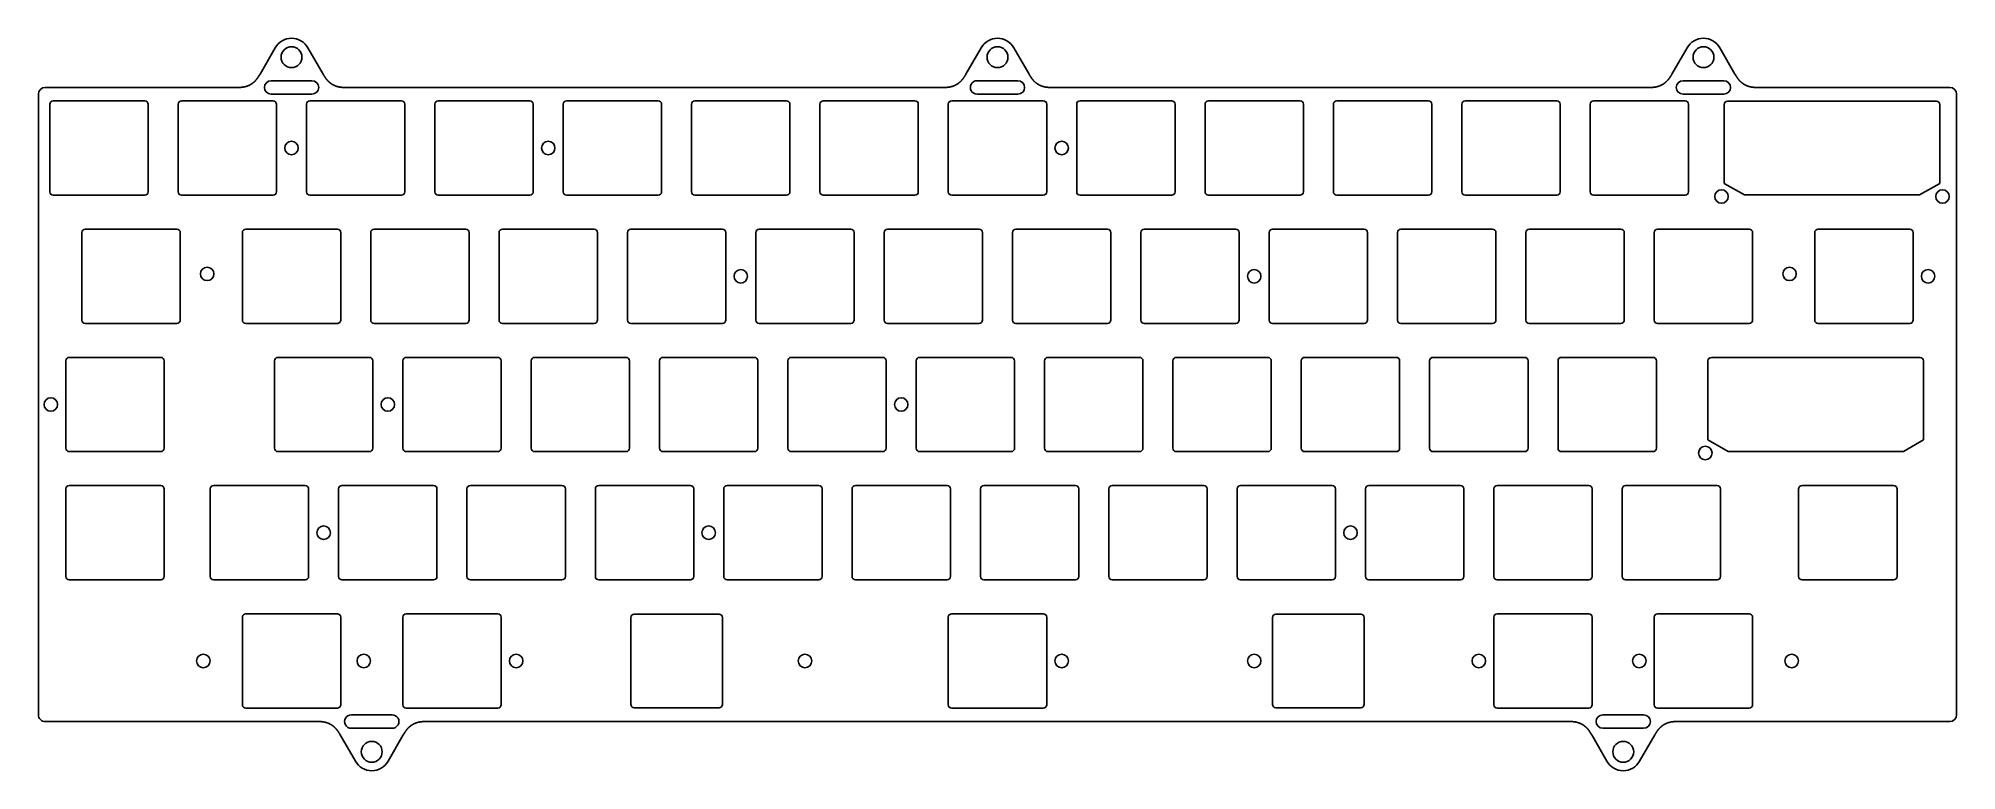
# Model space of a CAD drawing. Header units: millimetres. Extents: x -9 to 276, y -92 to 16.
import ezdxf

# ---------------------------------------------------------------- set-up
doc = ezdxf.new("R2010")
doc.units = ezdxf.units.MM
doc.layers.get('0').update_dxf_attribs({"linetype": 'CONTINUOUS'})
doc.layers.add('BLACK', color=7, linetype='CONTINUOUS')
doc.layers.add('Edge.Cuts', color=53, linetype='CONTINUOUS', true_color=0xc8a339)

msp = doc.modelspace()

# ---------------------------------------------------------------- linework, layer by layer
for points in [[(241.2, 6.475), (241.2, -5.243), (244.2, -6.975), (270.2, -6.975), (273.2, -5.243), (273.2, 6.475, 0.4142135624), (272.7, 6.975), (241.7, 6.975, 0.4142123908)], [(254.6375, -12.55), (254.6375, -25.55, 0.4142123908), (255.1375, -26.05), (268.7375, -26.05, 0.4142135624), (269.2375, -25.55), (269.2375, -12.55, 0.4142135624), (268.7375, -12.05), (255.1375, -12.05, 0.4142123908)], [(238.79375, -31.625), (238.79375, -43.343), (241.79375, -45.075), (267.79375, -45.075), (270.79375, -43.343), (270.79375, -31.625, 0.4142135624), (270.29375, -31.125), (239.29375, -31.125, 0.4142123908)], [(-4.91875, -50.65), (-4.91875, -63.65, 0.4142123908), (-4.41875, -64.15), (9.18125, -64.15, 0.4142135624), (9.68125, -63.65), (9.68125, -50.65, 0.4142135624), (9.18125, -50.15), (-4.41875, -50.15, 0.4142123908)], [(16.5125, -50.65), (16.5125, -63.65, 0.4142123908), (17.0125, -64.15), (30.6125, -64.15, 0.4142135624), (31.1125, -63.65), (31.1125, -50.65, 0.4142135624), (30.6125, -50.15), (17.0125, -50.15, 0.4142123908)], [(21.775, -83.1975), (35.375, -83.1975, 0.4142135624), (35.875, -82.6975), (35.875, -69.6975, 0.4142135624), (35.375, -69.1975), (21.775, -69.1975, 0.4142123908), (21.275, -69.6975), (21.275, -82.6975, 0.4142123908)], [(45.0875, -82.6975, 0.4142123908), (45.5875, -83.1975), (59.1875, -83.1975, 0.4142135624), (59.6875, -82.6975), (59.6875, -69.6975, 0.4142135624), (59.1875, -69.1975), (45.5875, -69.1975, 0.4142123908), (45.0875, -69.6975)], [(92.0184, -83.1475, 0.4142123908), (92.5184, -82.6475), (92.5184, -69.7475, 0.4142123908), (92.0184, -69.2475), (79.4184, -69.2475, 0.4142123908), (78.9184, -69.7475), (78.9184, -82.6475, 0.4142123908), (79.4184, -83.1475)], [(126.05, -69.6975), (126.05, -82.6975, 0.4142123908), (126.55, -83.1975), (140.15, -83.1975, 0.4142135624), (140.65, -82.6975), (140.65, -69.6975, 0.4142135624), (140.15, -69.1975), (126.55, -69.1975, 0.4142123908)], [(187.275, -83.1475), (174.675, -83.1475, -0.4142135624), (174.175, -82.6475), (174.175, -69.7475, -0.4142135624), (174.675, -69.2475), (187.275, -69.2475, -0.4142135624), (187.775, -69.7475), (187.775, -82.6475, -0.4142135624)], [(207.0125, -69.6975), (207.0125, -82.6975, 0.4142123908), (207.5125, -83.1975), (221.1125, -83.1975, 0.4142135624), (221.6125, -82.6975), (221.6125, -69.6975, 0.4142135624), (221.1125, -69.1975), (207.5125, -69.1975, 0.4142123908)], [(245.425, -82.6975), (245.425, -69.6975, 0.4142135624), (244.925, -69.1975), (231.325, -69.1975, 0.4142123908), (230.825, -69.6975), (230.825, -82.6975, 0.4142123908), (231.325, -83.1975), (244.925, -83.1975, 0.4142135624)]]:
    msp.add_lwpolyline(points, format="xyb", close=True)
for centre in [(240.8, -7.2), (273.6, -7.2), (271.4625, -19.05), (238.39375, -45.3), (33.3375, -57.15), (15.478125, -76.1975), (39.290625, -76.1975), (61.9125, -76.1975), (104.775, -76.1975), (142.875, -76.1975), (171.45, -76.1975), (204.7875, -76.1975), (228.6, -76.1975), (251.221875, -76.1975)]:
    msp.add_circle(centre, 1)
at = {"layer": 'BLACK', "linetype": 'Continuous'}
for p, q in [((9.18125, -31.1), (-4.418749, -31.1)), ((-4.91875, -31.6), (-4.91875, -44.6)), ((9.68125, -44.6), (9.68125, -31.6)), ((-4.418749, -45.1), (9.18125, -45.1)), ((226.0625, -50.652003), (226.0625, -63.652051)), ((240.162412, -50.152051), (226.5625, -50.152051)), ((240.6625, -63.651903), (240.6625, -50.644041)), ((252.253712, -50.652003), (252.253712, -63.652003)), ((266.353712, -50.152003), (252.753712, -50.152003)), ((266.853712, -63.652003), (266.853712, -50.652003)), ((226.562512, -64.152051), (240.168657, -64.152051)), ((252.753712, -64.152003), (266.353712, -64.152003))]:
    msp.add_line(p, q, dxfattribs=at)
at = {"layer": 'BLACK'}
for centre, radius, start, end in [((-4.418749, -31.600001), 0.500001, 90, 179.99988541), ((9.18125, -31.6), 0.5, 0, 90), ((-4.418749, -44.599999), 0.500001, 180.00011459, 270), ((9.18125, -44.6), 0.5, 270, 0), ((226.562412, -50.652003), 0.499912, 89.98991497, 180), ((240.162412, -50.652203), 0.500152, 0.9350487, 90), ((252.753712, -50.652003), 0.5, 90, 180), ((266.353712, -50.652003), 0.5, 0, 90), ((226.562512, -63.652103), 0.499948, 179.99404138, 270), ((240.162312, -63.651903), 0.500188, 270.7268293, 0), ((252.753712, -63.652003), 0.5, 180, 270), ((266.353712, -63.652003), 0.5, 270, 0)]:
    msp.add_arc(centre, radius, start, end, dxfattribs=at)
at = {"layer": 'Edge.Cuts', "linetype": 'CONTINUOUS'}
for p, q in [((26.150129, 14.9), (23.898462, 11)), ((33.251537, 11), (30.999871, 14.9)), ((130.925129, 14.9), (128.673462, 11)), ((138.026537, 11), (135.774871, 14.9)), ((235.700129, 14.9), (233.448462, 11)), ((242.801537, 11), (240.549871, 14.9)), ((20.434361, 9), (-8, 9)), ((20.434361, 9), (20.478561, 9.000006)), ((20.478561, 9.000006), (20.523122, 9.000051)), ((20.523122, 9.000051), (20.545537, 9.0001)), ((20.545537, 9.0001), (20.568041, 9.000173)), ((20.568041, 9.000173), (20.590633, 9.000275)), ((20.590633, 9.000275), (20.613313, 9.000411)), ((20.613313, 9.000411), (20.636082, 9.000585)), ((20.636082, 9.000585), (20.658937, 9.000803)), ((20.658937, 9.000803), (20.681879, 9.001069)), ((20.681879, 9.001069), (20.704908, 9.001387)), ((20.704908, 9.001387), (20.728023, 9.001764)), ((20.728023, 9.001764), (20.751223, 9.002203)), ((20.751223, 9.002203), (20.774509, 9.00271)), ((20.774509, 9.00271), (20.797879, 9.003289)), ((20.797879, 9.003289), (20.821334, 9.003945)), ((20.821334, 9.003945), (20.833093, 9.004303)), ((20.833093, 9.004303), (20.844873, 9.004683)), ((20.844873, 9.004683), (20.856673, 9.005084)), ((20.856673, 9.005084), (20.868495, 9.005507)), ((20.868495, 9.005507), (20.880337, 9.005953)), ((20.880337, 9.005953), (20.8922, 9.006423)), ((20.8922, 9.006423), (20.904084, 9.006917)), ((20.904084, 9.006917), (20.915988, 9.007436)), ((20.915988, 9.007436), (20.927913, 9.00798)), ((20.927913, 9.00798), (20.939859, 9.008549)), ((20.939859, 9.008549), (20.951824, 9.009146)), ((20.951824, 9.009146), (20.963811, 9.009769)), ((20.963811, 9.009769), (20.975817, 9.01042)), ((20.975817, 9.01042), (20.987844, 9.011099)), ((20.987844, 9.011099), (20.999891, 9.011808)), ((20.999891, 9.011808), (21.011959, 9.012545)), ((21.011959, 9.012545), (21.024046, 9.013313)), ((21.024046, 9.013313), (21.036154, 9.014112)), ((21.036154, 9.014112), (21.048282, 9.014942)), ((21.048282, 9.014942), (21.060429, 9.015804)), ((21.060429, 9.015804), (21.072597, 9.016698)), ((21.072597, 9.016698), (21.084784, 9.017625)), ((21.084784, 9.017625), (21.096992, 9.018586)), ((21.096992, 9.018586), (21.109219, 9.019582)), ((21.109219, 9.019582), (21.121465, 9.020612)), ((21.121465, 9.020612), (21.133732, 9.021678)), ((21.133732, 9.021678), (21.146018, 9.02278)), ((21.146018, 9.02278), (21.158324, 9.023919)), ((21.158324, 9.023919), (21.170649, 9.025095)), ((21.170649, 9.025095), (21.182994, 9.026309)), ((21.182994, 9.026309), (21.195358, 9.027562)), ((21.195358, 9.027562), (21.207741, 9.028854)), ((21.207741, 9.028854), (21.220144, 9.030185)), ((21.220144, 9.030185), (21.232566, 9.031557)), ((21.232566, 9.031557), (21.245007, 9.03297)), ((21.245007, 9.03297), (21.257467, 9.034424)), ((21.257467, 9.034424), (21.269947, 9.035921)), ((21.269947, 9.035921), (21.282445, 9.03746)), ((21.282445, 9.03746), (21.294963, 9.039043)), ((21.294963, 9.039043), (21.307499, 9.040669)), ((21.307499, 9.040669), (21.320055, 9.042341)), ((21.320055, 9.042341), (21.332629, 9.044057)), ((21.332629, 9.044057), (21.345222, 9.045819)), ((21.345222, 9.045819), (21.357834, 9.047627)), ((21.357834, 9.047627), (21.370464, 9.049483)), ((21.370464, 9.049483), (21.383113, 9.051386)), ((21.383113, 9.051386), (21.39578, 9.053337)), ((21.39578, 9.053337), (21.408467, 9.055337)), ((21.408467, 9.055337), (21.421171, 9.057386)), ((21.421171, 9.057386), (21.433894, 9.059485)), ((21.433894, 9.059485), (21.446636, 9.061635)), ((21.446636, 9.061635), (21.459395, 9.063836)), ((21.459395, 9.063836), (21.472173, 9.066089)), ((21.472173, 9.066089), (21.484969, 9.068394)), ((21.484969, 9.068394), (21.497784, 9.070753)), ((21.497784, 9.070753), (21.510616, 9.073164)), ((21.510616, 9.073164), (21.523466, 9.07563)), ((21.523466, 9.07563), (21.536335, 9.078151)), ((21.536335, 9.078151), (21.549221, 9.080728)), ((21.549221, 9.080728), (21.562126, 9.08336)), ((21.562126, 9.08336), (21.575048, 9.086049)), ((21.575048, 9.086049), (21.587988, 9.088795)), ((21.587988, 9.088795), (21.600945, 9.091598)), ((21.600945, 9.091598), (21.613921, 9.094461)), ((21.613921, 9.094461), (21.626914, 9.097382)), ((21.626914, 9.097382), (21.639924, 9.100363)), ((21.639924, 9.100363), (21.652952, 9.103404)), ((21.652952, 9.103404), (21.665998, 9.106506)), ((21.665998, 9.106506), (21.679061, 9.109669)), ((21.679061, 9.109669), (21.692141, 9.112894)), ((21.692141, 9.112894), (21.705239, 9.116182)), ((21.705239, 9.116182), (21.718354, 9.119534)), ((21.718354, 9.119534), (21.731486, 9.122949)), ((21.731486, 9.122949), (21.744635, 9.126428)), ((21.744635, 9.126428), (21.757802, 9.129973)), ((21.757802, 9.129973), (21.770985, 9.133583)), ((21.770985, 9.133583), (21.784186, 9.137259)), ((21.784186, 9.137259), (21.797403, 9.141002)), ((21.797403, 9.141002), (21.810637, 9.144813)), ((21.810637, 9.144813), (21.823889, 9.148692)), ((21.823889, 9.148692), (21.837157, 9.152639)), ((21.837157, 9.152639), (21.850441, 9.156656)), ((21.850441, 9.156656), (21.863743, 9.160742)), ((21.863743, 9.160742), (21.877061, 9.164899)), ((21.877061, 9.164899), (21.890396, 9.169127)), ((21.890396, 9.169127), (21.903747, 9.173427)), ((21.903747, 9.173427), (21.917114, 9.177799)), ((21.917114, 9.177799), (21.930498, 9.182244)), ((21.930498, 9.182244), (21.943899, 9.186762)), ((21.943899, 9.186762), (21.957316, 9.191354)), ((21.957316, 9.191354), (21.970749, 9.196021)), ((21.970749, 9.196021), (21.984198, 9.200763)), ((21.984198, 9.200763), (21.997663, 9.205581)), ((21.997663, 9.205581), (22.011145, 9.210476)), ((22.011145, 9.210476), (22.018542, 9.213192)), ((22.018542, 9.213192), (22.02593, 9.215925)), ((22.02593, 9.215925), (22.03331, 9.218677)), ((22.03331, 9.218677), (22.040681, 9.221447)), ((22.040681, 9.221447), (22.048044, 9.224236)), ((22.048044, 9.224236), (22.055398, 9.227042)), ((22.055398, 9.227042), (22.062744, 9.229867)), ((22.062744, 9.229867), (22.070081, 9.232709)), ((22.070081, 9.232709), (22.07741, 9.23557)), ((22.07741, 9.23557), (22.08473, 9.238449)), ((22.08473, 9.238449), (22.092041, 9.241346)), ((22.092041, 9.241346), (22.099343, 9.244261)), ((22.099343, 9.244261), (22.106637, 9.247194)), ((22.106637, 9.247194), (22.113922, 9.250146)), ((22.113922, 9.250146), (22.121199, 9.253115)), ((22.121199, 9.253115), (22.128466, 9.256102)), ((22.128466, 9.256102), (22.135725, 9.259107)), ((22.135725, 9.259107), (22.142975, 9.26213)), ((22.142975, 9.26213), (22.150216, 9.265172)), ((22.150216, 9.265172), (22.157448, 9.268231)), ((22.157448, 9.268231), (22.164671, 9.271308)), ((22.164671, 9.271308), (22.171886, 9.274403)), ((22.171886, 9.274403), (22.179091, 9.277516)), ((22.179091, 9.277516), (22.186288, 9.280647)), ((22.186288, 9.280647), (22.193475, 9.283795)), ((22.193475, 9.283795), (22.200654, 9.286962)), ((22.200654, 9.286962), (22.207823, 9.290147)), ((22.207823, 9.290147), (22.214983, 9.293349)), ((22.214983, 9.293349), (22.222134, 9.296569)), ((22.222134, 9.296569), (22.229277, 9.299807)), ((22.229277, 9.299807), (22.236409, 9.303063)), ((22.236409, 9.303063), (22.243533, 9.306337)), ((22.243533, 9.306337), (22.250648, 9.309628)), ((22.250648, 9.309628), (22.257753, 9.312937)), ((22.257753, 9.312937), (22.264849, 9.316264)), ((22.264849, 9.316264), (22.271936, 9.319609)), ((22.271936, 9.319609), (22.279014, 9.322971)), ((22.279014, 9.322971), (22.286082, 9.326351)), ((22.286082, 9.326351), (22.293141, 9.329749)), ((22.293141, 9.329749), (22.30019, 9.333165)), ((22.30019, 9.333165), (22.30723, 9.336598)), ((22.30723, 9.336598), (22.314261, 9.340049)), ((22.314261, 9.340049), (22.321282, 9.343517)), ((22.321282, 9.343517), (22.328294, 9.347003)), ((22.328294, 9.347003), (22.335296, 9.350507)), ((22.335296, 9.350507), (22.342289, 9.354029)), ((22.342289, 9.354029), (22.349272, 9.357567)), ((22.349272, 9.357567), (22.356246, 9.361124)), ((22.356246, 9.361124), (22.36321, 9.364698)), ((22.36321, 9.364698), (22.370165, 9.36829)), ((22.370165, 9.36829), (22.37711, 9.371899)), ((22.37711, 9.371899), (22.384045, 9.375526)), ((22.384045, 9.375526), (22.390971, 9.37917)), ((22.390971, 9.37917), (22.397886, 9.382831)), ((22.397886, 9.382831), (22.404793, 9.386511)), ((22.404793, 9.386511), (22.411689, 9.390207)), ((22.411689, 9.390207), (22.418576, 9.393921)), ((22.418576, 9.393921), (22.425452, 9.397653)), ((22.425452, 9.397653), (22.432319, 9.401402)), ((22.432319, 9.401402), (22.439176, 9.405168)), ((22.439176, 9.405168), (22.446024, 9.408952)), ((22.446024, 9.408952), (22.452861, 9.412753)), ((22.452861, 9.412753), (22.459689, 9.416572)), ((22.459689, 9.416572), (22.466506, 9.420407)), ((22.466506, 9.420407), (22.473314, 9.424261)), ((22.473314, 9.424261), (22.480111, 9.428131)), ((22.480111, 9.428131), (22.486899, 9.432019)), ((22.486899, 9.432019), (22.493676, 9.435924)), ((22.493676, 9.435924), (22.500443, 9.439846)), ((22.500443, 9.439846), (22.507201, 9.443786)), ((22.507201, 9.443786), (22.513948, 9.447743)), ((22.513948, 9.447743), (22.520685, 9.451717)), ((22.520685, 9.451717), (22.527412, 9.455709)), ((22.527412, 9.455709), (22.534129, 9.459717)), ((22.534129, 9.459717), (22.540835, 9.463743)), ((22.540835, 9.463743), (22.547532, 9.467786)), ((22.547532, 9.467786), (22.554217, 9.471846)), ((22.554217, 9.471846), (22.560893, 9.475924)), ((22.560893, 9.475924), (22.567559, 9.480018)), ((22.567559, 9.480018), (22.574214, 9.48413)), ((22.574214, 9.48413), (22.580859, 9.488258)), ((22.580859, 9.488258), (22.587493, 9.492404)), ((22.587493, 9.492404), (22.594117, 9.496567)), ((22.594117, 9.496567), (22.600731, 9.500747)), ((22.600731, 9.500747), (22.607334, 9.504944)), ((22.607334, 9.504944), (22.613926, 9.509158)), ((22.613926, 9.509158), (22.620508, 9.513389)), ((22.620508, 9.513389), (22.62708, 9.517637)), ((22.62708, 9.517637), (22.633641, 9.521903)), ((22.633641, 9.521903), (22.640192, 9.526185)), ((22.640192, 9.526185), (22.646732, 9.530484)), ((22.646732, 9.530484), (22.653261, 9.5348)), ((22.653261, 9.5348), (22.65978, 9.539133)), ((22.65978, 9.539133), (22.666288, 9.543483)), ((22.666288, 9.543483), (22.672785, 9.54785)), ((22.672785, 9.54785), (22.679272, 9.552233)), ((22.679272, 9.552233), (22.685747, 9.556634)), ((22.685747, 9.556634), (22.692213, 9.561051)), ((22.692213, 9.561051), (22.698667, 9.565486)), ((22.698667, 9.565486), (22.705111, 9.569937)), ((22.705111, 9.569937), (22.711543, 9.574405)), ((22.711543, 9.574405), (22.717965, 9.57889)), ((22.717965, 9.57889), (22.724376, 9.583391)), ((22.724376, 9.583391), (22.730776, 9.58791)), ((22.730776, 9.58791), (22.737165, 9.592445)), ((22.737165, 9.592445), (22.743544, 9.596997)), ((22.743544, 9.596997), (22.749911, 9.601566)), ((22.749911, 9.601566), (22.756267, 9.606151)), ((22.756267, 9.606151), (22.762612, 9.610753)), ((22.762612, 9.610753), (22.768947, 9.615372)), ((22.768947, 9.615372), (22.77527, 9.620008)), ((22.77527, 9.620008), (22.781582, 9.62466)), ((22.781582, 9.62466), (22.787883, 9.629329)), ((22.787883, 9.629329), (22.794173, 9.634014)), ((22.794173, 9.634014), (22.800451, 9.638717)), ((22.800451, 9.638717), (22.806719, 9.643435)), ((22.806719, 9.643435), (22.812975, 9.648171)), ((22.812975, 9.648171), (22.81922, 9.652923)), ((22.81922, 9.652923), (22.825454, 9.657691)), ((22.825454, 9.657691), (22.831676, 9.662476)), ((22.831676, 9.662476), (22.837888, 9.667278)), ((22.837888, 9.667278), (22.844088, 9.672096)), ((22.844088, 9.672096), (22.850276, 9.676931)), ((22.850276, 9.676931), (22.856453, 9.681782)), ((22.856453, 9.681782), (22.862619, 9.68665)), ((22.862619, 9.68665), (22.868774, 9.691534)), ((22.868774, 9.691534), (22.874916, 9.696434)), ((22.874916, 9.696434), (22.881048, 9.701351)), ((22.881048, 9.701351), (22.887168, 9.706285)), ((22.887168, 9.706285), (22.893276, 9.711235)), ((22.893276, 9.711235), (22.899373, 9.716201)), ((22.899373, 9.716201), (22.905459, 9.721184)), ((22.905459, 9.721184), (22.911533, 9.726183)), ((22.911533, 9.726183), (22.917595, 9.731198)), ((22.917595, 9.731198), (22.923645, 9.73623)), ((22.923645, 9.73623), (22.929684, 9.741278)), ((22.929684, 9.741278), (22.935712, 9.746342)), ((22.935712, 9.746342), (22.941727, 9.751423)), ((22.941727, 9.751423), (22.947731, 9.75652)), ((22.947731, 9.75652), (22.953723, 9.761633)), ((22.953723, 9.761633), (22.959704, 9.766763)), ((22.959704, 9.766763), (22.965672, 9.771909)), ((22.965672, 9.771909), (22.971629, 9.777071)), ((22.971629, 9.777071), (22.977574, 9.782249)), ((22.977574, 9.782249), (22.983507, 9.787443)), ((22.983507, 9.787443), (22.989428, 9.792654)), ((22.989428, 9.792654), (22.995338, 9.797881)), ((22.995338, 9.797881), (23.001235, 9.803124)), ((23.001235, 9.803124), (23.00712, 9.808383)), ((23.00712, 9.808383), (23.012994, 9.813658)), ((23.012994, 9.813658), (23.018855, 9.818949)), ((23.018855, 9.818949), (23.024705, 9.824256)), ((23.024705, 9.824256), (23.030542, 9.82958)), ((23.030542, 9.82958), (23.036367, 9.83492)), ((23.036367, 9.83492), (23.036875, 9.835386)), ((23.036875, 9.835386), (23.048466, 9.846097)), ((23.048466, 9.846097), (23.060011, 9.856873)), ((23.060011, 9.856873), (23.071511, 9.867716)), ((23.071511, 9.867716), (23.082966, 9.878626)), ((23.082966, 9.878626), (23.094377, 9.889605)), ((23.094377, 9.889605), (23.105745, 9.900653)), ((23.105745, 9.900653), (23.117071, 9.911771)), ((23.117071, 9.911771), (23.128355, 9.92296)), ((23.128355, 9.92296), (23.139599, 9.934222)), ((23.139599, 9.934222), (23.150804, 9.945556)), ((23.150804, 9.945556), (23.16197, 9.956965)), ((23.16197, 9.956965), (23.173098, 9.968449)), ((23.173098, 9.968449), (23.184189, 9.98001)), ((23.184189, 9.98001), (23.195245, 9.991649)), ((23.195245, 9.991649), (23.206266, 10.003367)), ((23.206266, 10.003367), (23.217253, 10.015166)), ((23.217253, 10.015166), (23.228208, 10.027046)), ((23.228208, 10.027046), (23.239131, 10.03901)), ((23.239131, 10.03901), (23.250024, 10.051058)), ((23.250024, 10.051058), (23.260888, 10.063193)), ((23.260888, 10.063193), (23.271723, 10.075416)), ((23.271723, 10.075416), (23.282532, 10.087729)), ((23.282532, 10.087729), (23.293315, 10.100134)), ((23.293315, 10.100134), (23.304074, 10.112632)), ((23.304074, 10.112632), (23.314811, 10.125226)), ((23.314811, 10.125226), (23.325526, 10.137918)), ((23.325526, 10.137918), (23.336221, 10.15071)), ((23.336221, 10.15071), (23.346898, 10.163604)), ((23.346898, 10.163604), (23.357559, 10.176603)), ((23.357559, 10.176603), (23.368204, 10.189709)), ((23.368204, 10.189709), (23.378837, 10.202926)), ((23.378837, 10.202926), (23.389458, 10.216255)), ((23.389458, 10.216255), (23.40007, 10.229701)), ((23.40007, 10.229701), (23.410675, 10.243266)), ((23.410675, 10.243266), (23.421275, 10.256954)), ((23.421275, 10.256954), (23.431872, 10.270768)), ((23.431872, 10.270768), (23.44247, 10.284713)), ((23.44247, 10.284713), (23.453069, 10.298793)), ((23.453069, 10.298793), (23.463674, 10.313011)), ((23.463674, 10.313011), (23.474287, 10.327374)), ((23.474287, 10.327374), (23.484912, 10.341886)), ((23.484912, 10.341886), (23.495551, 10.356552)), ((23.495551, 10.356552), (23.506208, 10.371379)), ((23.506208, 10.371379), (23.516888, 10.386373)), ((23.516888, 10.386373), (23.527594, 10.401541)), ((23.527594, 10.401541), (23.538331, 10.416891)), ((23.538331, 10.416891), (23.549103, 10.43243)), ((23.549103, 10.43243), (23.559918, 10.448169)), ((23.559918, 10.448169), (23.570779, 10.464116)), ((23.570779, 10.464116), (23.581694, 10.480284)), ((23.581694, 10.480284), (23.592671, 10.496683)), ((23.592671, 10.496683), (23.603715, 10.513327)), ((23.603715, 10.513327), (23.614838, 10.530232)), ((23.614838, 10.530232), (23.626048, 10.547414)), ((23.626048, 10.547414), (23.637357, 10.564892)), ((23.637357, 10.564892), (23.648777, 10.582688)), ((23.648777, 10.582688), (23.660323, 10.600826)), ((23.660323, 10.600826), (23.672011, 10.619335)), ((23.672011, 10.619335), (23.683861, 10.638248)), ((23.683861, 10.638248), (23.695896, 10.657604)), ((23.695896, 10.657604), (23.708142, 10.67745)), ((23.708142, 10.67745), (23.720632, 10.697841)), ((23.720632, 10.697841), (23.733406, 10.718846)), ((23.733406, 10.718846), (23.746514, 10.74055)), ((23.746514, 10.74055), (23.760019, 10.763064)), ((23.760019, 10.763064), (23.774006, 10.786532)), ((23.774006, 10.786532), (23.788586, 10.811149)), ((23.788586, 10.811149), (23.803924, 10.837196)), ((23.803924, 10.837196), (23.820266, 10.865098)), ((23.820266, 10.865098), (23.838018, 10.89556)), ((23.838018, 10.89556), (23.857962, 10.929928)), ((23.857962, 10.929928), (23.882009, 10.971507)), ((23.882009, 10.971507), (23.898462, 11)), ((25.543762, 10), (31.606237, 10)), ((33.251537, 11), (33.273643, 10.961725)), ((33.273643, 10.961725), (33.295962, 10.923156)), ((33.295962, 10.923156), (33.307212, 10.903769)), ((33.307212, 10.903769), (33.318527, 10.884317)), ((33.318527, 10.884317), (33.329911, 10.864802)), ((33.329911, 10.864802), (33.341369, 10.845228)), ((33.341369, 10.845228), (33.352904, 10.825597)), ((33.352904, 10.825597), (33.36452, 10.805913)), ((33.36452, 10.805913), (33.376221, 10.786177)), ((33.376221, 10.786177), (33.388012, 10.766393)), ((33.388012, 10.766393), (33.399895, 10.746563)), ((33.399895, 10.746563), (33.411876, 10.726691)), ((33.411876, 10.726691), (33.423958, 10.706778)), ((33.423958, 10.706778), (33.436144, 10.686828)), ((33.436144, 10.686828), (33.448439, 10.666844)), ((33.448439, 10.666844), (33.454629, 10.656839)), ((33.454629, 10.656839), (33.460848, 10.646828)), ((33.460848, 10.646828), (33.467096, 10.636808)), ((33.467096, 10.636808), (33.473373, 10.626782)), ((33.473373, 10.626782), (33.479681, 10.61675)), ((33.479681, 10.61675), (33.486019, 10.606711)), ((33.486019, 10.606711), (33.492389, 10.596666)), ((33.492389, 10.596666), (33.49879, 10.586616)), ((33.49879, 10.586616), (33.505223, 10.576561)), ((33.505223, 10.576561), (33.511689, 10.566501)), ((33.511689, 10.566501), (33.518189, 10.556436)), ((33.518189, 10.556436), (33.524722, 10.546367)), ((33.524722, 10.546367), (33.531289, 10.536295)), ((33.531289, 10.536295), (33.537891, 10.526219)), ((33.537891, 10.526219), (33.544528, 10.51614)), ((33.544528, 10.51614), (33.5512, 10.506058)), ((33.5512, 10.506058), (33.557909, 10.495974)), ((33.557909, 10.495974), (33.564654, 10.485888)), ((33.564654, 10.485888), (33.571437, 10.4758)), ((33.571437, 10.4758), (33.578257, 10.465711)), ((33.578257, 10.465711), (33.585115, 10.45562)), ((33.585115, 10.45562), (33.592012, 10.445529)), ((33.592012, 10.445529), (33.598948, 10.435438)), ((33.598948, 10.435438), (33.605924, 10.425347)), ((33.605924, 10.425347), (33.61294, 10.415256)), ((33.61294, 10.415256), (33.619996, 10.405166)), ((33.619996, 10.405166), (33.627094, 10.395077)), ((33.627094, 10.395077), (33.634233, 10.384989)), ((33.634233, 10.384989), (33.641414, 10.374903)), ((33.641414, 10.374903), (33.648638, 10.36482)), ((33.648638, 10.36482), (33.655905, 10.354738)), ((33.655905, 10.354738), (33.663215, 10.34466)), ((33.663215, 10.34466), (33.67057, 10.334585)), ((33.67057, 10.334585), (33.677969, 10.324513)), ((33.677969, 10.324513), (33.685413, 10.314445)), ((33.685413, 10.314445), (33.692902, 10.304381)), ((33.692902, 10.304381), (33.700438, 10.294322)), ((33.700438, 10.294322), (33.70802, 10.284267)), ((33.70802, 10.284267), (33.71565, 10.274218)), ((33.71565, 10.274218), (33.723327, 10.264175)), ((33.723327, 10.264175), (33.731052, 10.254137)), ((33.731052, 10.254137), (33.738825, 10.244105)), ((33.738825, 10.244105), (33.746648, 10.234081)), ((33.746648, 10.234081), (33.75452, 10.224063)), ((33.75452, 10.224063), (33.762442, 10.214052)), ((33.762442, 10.214052), (33.770414, 10.204049)), ((33.770414, 10.204049), (33.778438, 10.194055)), ((33.778438, 10.194055), (33.786513, 10.184068)), ((33.786513, 10.184068), (33.79464, 10.17409)), ((33.79464, 10.17409), (33.802819, 10.164121)), ((33.802819, 10.164121), (33.811052, 10.154162)), ((33.811052, 10.154162), (33.819338, 10.144212)), ((33.819338, 10.144212), (33.827678, 10.134273)), ((33.827678, 10.134273), (33.836072, 10.124344)), ((33.836072, 10.124344), (33.844522, 10.114425)), ((33.844522, 10.114425), (33.853026, 10.104518)), ((33.853026, 10.104518), (33.861587, 10.094622)), ((33.861587, 10.094622), (33.870205, 10.084738)), ((33.870205, 10.084738), (33.878879, 10.074866)), ((33.878879, 10.074866), (33.887611, 10.065007)), ((33.887611, 10.065007), (33.8964, 10.055161)), ((33.8964, 10.055161), (33.905248, 10.045327)), ((33.905248, 10.045327), (33.914155, 10.035508)), ((33.914155, 10.035508), (33.923122, 10.025702)), ((33.923122, 10.025702), (33.932148, 10.01591)), ((33.932148, 10.01591), (33.941235, 10.006133)), ((33.941235, 10.006133), (33.950383, 9.996371)), ((33.950383, 9.996371), (33.959592, 9.986624)), ((33.959592, 9.986624), (33.968863, 9.976893)), ((33.968863, 9.976893), (33.978196, 9.967178)), ((33.978196, 9.967178), (33.987593, 9.957479)), ((33.987593, 9.957479), (33.997052, 9.947796)), ((33.997052, 9.947796), (34.006576, 9.938131)), ((34.006576, 9.938131), (34.016164, 9.928483)), ((34.016164, 9.928483), (34.025817, 9.918853)), ((34.025817, 9.918853), (34.035535, 9.909241)), ((34.035535, 9.909241), (34.045319, 9.899647)), ((34.045319, 9.899647), (34.055169, 9.890072)), ((34.055169, 9.890072), (34.065087, 9.880516)), ((34.065087, 9.880516), (34.075071, 9.87098)), ((34.075071, 9.87098), (34.085124, 9.861463)), ((34.085124, 9.861463), (34.095245, 9.851966)), ((34.095245, 9.851966), (34.105434, 9.84249)), ((34.105434, 9.84249), (34.115693, 9.833035)), ((34.115693, 9.833035), (34.126022, 9.823601)), ((34.126022, 9.823601), (34.136421, 9.814188)), ((34.136421, 9.814188), (34.146891, 9.804797)), ((34.146891, 9.804797), (34.157433, 9.795429)), ((34.157433, 9.795429), (34.168046, 9.786083)), ((34.168046, 9.786083), (34.178731, 9.77676)), ((34.178731, 9.77676), (34.18949, 9.76746)), ((34.18949, 9.76746), (34.200321, 9.758183)), ((34.200321, 9.758183), (34.211226, 9.748931)), ((34.211226, 9.748931), (34.222206, 9.739703)), ((34.222206, 9.739703), (34.228256, 9.734655)), ((34.228256, 9.734655), (34.234318, 9.729623)), ((34.234318, 9.729623), (34.240391, 9.724608)), ((34.240391, 9.724608), (34.246476, 9.71961)), ((34.246476, 9.71961), (34.252572, 9.714627)), ((34.252572, 9.714627), (34.258679, 9.709662)), ((34.258679, 9.709662), (34.264798, 9.704712)), ((34.264798, 9.704712), (34.270929, 9.69978)), ((34.270929, 9.69978), (34.277071, 9.694863)), ((34.277071, 9.694863), (34.283224, 9.689964)), ((34.283224, 9.689964), (34.289388, 9.68508)), ((34.289388, 9.68508), (34.295564, 9.680214)), ((34.295564, 9.680214), (34.301751, 9.675364)), ((34.301751, 9.675364), (34.307949, 9.67053)), ((34.307949, 9.67053), (34.314159, 9.665713)), ((34.314159, 9.665713), (34.32038, 9.660913)), ((34.32038, 9.660913), (34.326612, 9.656129)), ((34.326612, 9.656129), (34.332855, 9.651362)), ((34.332855, 9.651362), (34.339109, 9.646612)), ((34.339109, 9.646612), (34.345375, 9.641878)), ((34.345375, 9.641878), (34.351651, 9.637161)), ((34.351651, 9.637161), (34.357939, 9.632461)), ((34.357939, 9.632461), (34.364237, 9.627777)), ((34.364237, 9.627777), (34.370547, 9.62311)), ((34.370547, 9.62311), (34.376868, 9.61846)), ((34.376868, 9.61846), (34.383199, 9.613827)), ((34.383199, 9.613827), (34.389542, 9.60921)), ((34.389542, 9.60921), (34.395895, 9.604611)), ((34.395895, 9.604611), (34.40226, 9.600028)), ((34.40226, 9.600028), (34.408635, 9.595461)), ((34.408635, 9.595461), (34.415021, 9.590912)), ((34.415021, 9.590912), (34.421418, 9.586379)), ((34.421418, 9.586379), (34.427826, 9.581864)), ((34.427826, 9.581864), (34.434244, 9.577365)), ((34.434244, 9.577365), (34.440673, 9.572883)), ((34.440673, 9.572883), (34.447113, 9.568418)), ((34.447113, 9.568418), (34.453564, 9.56397)), ((34.453564, 9.56397), (34.460025, 9.559539)), ((34.460025, 9.559539), (34.466497, 9.555124)), ((34.466497, 9.555124), (34.47298, 9.550727)), ((34.47298, 9.550727), (34.479473, 9.546347)), ((34.479473, 9.546347), (34.485977, 9.541983)), ((34.485977, 9.541983), (34.492492, 9.537637)), ((34.492492, 9.537637), (34.499017, 9.533308)), ((34.499017, 9.533308), (34.505552, 9.528995)), ((34.505552, 9.528995), (34.512098, 9.5247)), ((34.512098, 9.5247), (34.518655, 9.520422)), ((34.518655, 9.520422), (34.525222, 9.516161)), ((34.525222, 9.516161), (34.531799, 9.511917)), ((34.531799, 9.511917), (34.538387, 9.50769)), ((34.538387, 9.50769), (34.544985, 9.50348)), ((34.544985, 9.50348), (34.551593, 9.499287)), ((34.551593, 9.499287), (34.558212, 9.495111)), ((34.558212, 9.495111), (34.564841, 9.490953)), ((34.564841, 9.490953), (34.57148, 9.486812)), ((34.57148, 9.486812), (34.57813, 9.482687)), ((34.57813, 9.482687), (34.58479, 9.47858)), ((34.58479, 9.47858), (34.59146, 9.474491)), ((34.59146, 9.474491), (34.59814, 9.470418)), ((34.59814, 9.470418), (34.60483, 9.466363)), ((34.60483, 9.466363), (34.611531, 9.462325)), ((34.611531, 9.462325), (34.618241, 9.458304)), ((34.618241, 9.458304), (34.624962, 9.454301)), ((34.624962, 9.454301), (34.631693, 9.450314)), ((34.631693, 9.450314), (34.638433, 9.446346)), ((34.638433, 9.446346), (34.645184, 9.442394)), ((34.645184, 9.442394), (34.651945, 9.43846)), ((34.651945, 9.43846), (34.658716, 9.434543)), ((34.658716, 9.434543), (34.665496, 9.430643)), ((34.665496, 9.430643), (34.672287, 9.426761)), ((34.672287, 9.426761), (34.679087, 9.422896)), ((34.679087, 9.422896), (34.685898, 9.419049)), ((34.685898, 9.419049), (34.692718, 9.415219)), ((34.692718, 9.415219), (34.699548, 9.411406)), ((34.699548, 9.411406), (34.706387, 9.407611)), ((34.706387, 9.407611), (34.713237, 9.403834)), ((34.713237, 9.403834), (34.720096, 9.400073)), ((34.720096, 9.400073), (34.726965, 9.396331)), ((34.726965, 9.396331), (34.733844, 9.392606)), ((34.733844, 9.392606), (34.740732, 9.388898)), ((34.740732, 9.388898), (34.74763, 9.385208)), ((34.74763, 9.385208), (34.754538, 9.381535)), ((34.754538, 9.381535), (34.761455, 9.37788)), ((34.761455, 9.37788), (34.768382, 9.374242)), ((34.768382, 9.374242), (34.775318, 9.370622)), ((34.775318, 9.370622), (34.782264, 9.36702)), ((34.782264, 9.36702), (34.789219, 9.363435)), ((34.789219, 9.363435), (34.796184, 9.359868)), ((34.796184, 9.359868), (34.803158, 9.356319)), ((34.803158, 9.356319), (34.810142, 9.352787)), ((34.810142, 9.352787), (34.817135, 9.349273)), ((34.817135, 9.349273), (34.824137, 9.345776)), ((34.824137, 9.345776), (34.831149, 9.342297)), ((34.831149, 9.342297), (34.83817, 9.338836)), ((34.83817, 9.338836), (34.845201, 9.335392)), ((34.845201, 9.335392), (34.852241, 9.331967)), ((34.852241, 9.331967), (34.85929, 9.328559)), ((34.85929, 9.328559), (34.866348, 9.325169)), ((34.866348, 9.325169), (34.873415, 9.321796)), ((34.873415, 9.321796), (34.880492, 9.318441)), ((34.880492, 9.318441), (34.887578, 9.315104)), ((34.887578, 9.315104), (34.894673, 9.311785)), ((34.894673, 9.311785), (34.901777, 9.308484)), ((34.901777, 9.308484), (34.90889, 9.305201)), ((34.90889, 9.305201), (34.916012, 9.301935)), ((34.916012, 9.301935), (34.923144, 9.298687)), ((34.923144, 9.298687), (34.930284, 9.295457)), ((34.930284, 9.295457), (34.937433, 9.292245)), ((34.937433, 9.292245), (34.944591, 9.289051)), ((34.944591, 9.289051), (34.951759, 9.285875)), ((34.951759, 9.285875), (34.958935, 9.282717)), ((34.958935, 9.282717), (34.96612, 9.279577)), ((34.96612, 9.279577), (34.973314, 9.276454)), ((34.973314, 9.276454), (34.980516, 9.27335)), ((34.980516, 9.27335), (34.987728, 9.270263)), ((34.987728, 9.270263), (34.994948, 9.267195)), ((34.994948, 9.267195), (35.002177, 9.264145)), ((35.002177, 9.264145), (35.009415, 9.261112)), ((35.009415, 9.261112), (35.016662, 9.258098)), ((35.016662, 9.258098), (35.023917, 9.255101)), ((35.023917, 9.255101), (35.031181, 9.252123)), ((35.031181, 9.252123), (35.038454, 9.249163)), ((35.038454, 9.249163), (35.045735, 9.246221)), ((35.045735, 9.246221), (35.053025, 9.243297)), ((35.053025, 9.243297), (35.060323, 9.240391)), ((35.060323, 9.240391), (35.067631, 9.237503)), ((35.067631, 9.237503), (35.074946, 9.234633)), ((35.074946, 9.234633), (35.08227, 9.231782)), ((35.08227, 9.231782), (35.089603, 9.228948)), ((35.089603, 9.228948), (35.096944, 9.226133)), ((35.096944, 9.226133), (35.104293, 9.223336)), ((35.104293, 9.223336), (35.111651, 9.220557)), ((35.111651, 9.220557), (35.119017, 9.217797)), ((35.119017, 9.217797), (35.126392, 9.215054)), ((35.126392, 9.215054), (35.133775, 9.21233)), ((35.133775, 9.21233), (35.141166, 9.209625)), ((35.141166, 9.209625), (35.148566, 9.206937)), ((35.148566, 9.206937), (35.155974, 9.204268)), ((35.155974, 9.204268), (35.16339, 9.201617)), ((35.16339, 9.201617), (35.170814, 9.198984)), ((35.170814, 9.198984), (35.178247, 9.196369)), ((35.178247, 9.196369), (35.185687, 9.193773)), ((35.185687, 9.193773), (35.193136, 9.191196)), ((35.193136, 9.191196), (35.200593, 9.188636)), ((35.200593, 9.188636), (35.208058, 9.186095)), ((35.208058, 9.186095), (35.215531, 9.183572)), ((35.215531, 9.183572), (35.223013, 9.181068)), ((35.223013, 9.181068), (35.230502, 9.178582)), ((35.230502, 9.178582), (35.237999, 9.176115)), ((35.237999, 9.176115), (35.245504, 9.173666)), ((35.245504, 9.173666), (35.253017, 9.171235)), ((35.253017, 9.171235), (35.260539, 9.168823)), ((35.260539, 9.168823), (35.268068, 9.16643)), ((35.268068, 9.16643), (35.275604, 9.164055)), ((35.275604, 9.164055), (35.27626, 9.163849)), ((35.27626, 9.163849), (35.291331, 9.159166)), ((35.291331, 9.159166), (35.306436, 9.154556)), ((35.306436, 9.154556), (35.321576, 9.150018)), ((35.321576, 9.150018), (35.336753, 9.145553)), ((35.336753, 9.145553), (35.351966, 9.14116)), ((35.351966, 9.14116), (35.367218, 9.136839)), ((35.367218, 9.136839), (35.382509, 9.13259)), ((35.382509, 9.13259), (35.397842, 9.128412)), ((35.397842, 9.128412), (35.413216, 9.124305)), ((35.413216, 9.124305), (35.428635, 9.120269)), ((35.428635, 9.120269), (35.444098, 9.116303)), ((35.444098, 9.116303), (35.459608, 9.112408)), ((35.459608, 9.112408), (35.475166, 9.108583)), ((35.475166, 9.108583), (35.490773, 9.104828)), ((35.490773, 9.104828), (35.506431, 9.101143)), ((35.506431, 9.101143), (35.522143, 9.097527)), ((35.522143, 9.097527), (35.537909, 9.09398)), ((35.537909, 9.09398), (35.553731, 9.090502)), ((35.553731, 9.090502), (35.569612, 9.087093)), ((35.569612, 9.087093), (35.585553, 9.083752)), ((35.585553, 9.083752), (35.601556, 9.08048)), ((35.601556, 9.08048), (35.617624, 9.077276)), ((35.617624, 9.077276), (35.633759, 9.074139)), ((35.633759, 9.074139), (35.649962, 9.071071)), ((35.649962, 9.071071), (35.666237, 9.06807)), ((35.666237, 9.06807), (35.682586, 9.065136)), ((35.682586, 9.065136), (35.699012, 9.06227)), ((35.699012, 9.06227), (35.715517, 9.05947)), ((35.715517, 9.05947), (35.732104, 9.056737)), ((35.732104, 9.056737), (35.748778, 9.054071)), ((35.748778, 9.054071), (35.76554, 9.051471)), ((35.76554, 9.051471), (35.782394, 9.048938)), ((35.782394, 9.048938), (35.799344, 9.04647)), ((35.799344, 9.04647), (35.816394, 9.044069)), ((35.816394, 9.044069), (35.833549, 9.041733)), ((35.833549, 9.041733), (35.850811, 9.039462)), ((35.850811, 9.039462), (35.868186, 9.037257)), ((35.868186, 9.037257), (35.885679, 9.035118)), ((35.885679, 9.035118), (35.903296, 9.033043)), ((35.903296, 9.033043), (35.921041, 9.031033)), ((35.921041, 9.031033), (35.93892, 9.029088)), ((35.93892, 9.029088), (35.956941, 9.027208)), ((35.956941, 9.027208), (35.975111, 9.025391)), ((35.975111, 9.025391), (35.993436, 9.02364)), ((35.993436, 9.02364), (36.011925, 9.021952)), ((36.011925, 9.021952), (36.030586, 9.020328)), ((36.030586, 9.020328), (36.04943, 9.018769)), ((36.04943, 9.018769), (36.068468, 9.017272)), ((36.068468, 9.017272), (36.087709, 9.01584)), ((36.087709, 9.01584), (36.107168, 9.014471)), ((36.107168, 9.014471), (36.126858, 9.013165)), ((36.126858, 9.013165), (36.146795, 9.011922)), ((36.146795, 9.011922), (36.166996, 9.010742)), ((36.166996, 9.010742), (36.187482, 9.009624)), ((36.187482, 9.009624), (36.208272, 9.00857)), ((36.208272, 9.00857), (36.229394, 9.007577)), ((36.229394, 9.007577), (36.250875, 9.006648)), ((36.250875, 9.006648), (36.272749, 9.00578)), ((36.272749, 9.00578), (36.295053, 9.004974)), ((36.295053, 9.004974), (36.317833, 9.00423)), ((36.317833, 9.00423), (36.341143, 9.003547)), ((36.341143, 9.003547), (36.365048, 9.002926)), ((36.365048, 9.002926), (36.389625, 9.002365)), ((36.389625, 9.002365), (36.414976, 9.001866)), ((36.414976, 9.001866), (36.441227, 9.001427)), ((36.441227, 9.001427), (36.468544, 9.001048)), ((36.468544, 9.001048), (36.497153, 9.00073)), ((36.497153, 9.00073), (36.52738, 9.00047)), ((36.52738, 9.00047), (36.559715, 9.000269)), ((36.559715, 9.000269), (36.594972, 9.000126)), ((36.594972, 9.000126), (36.634709, 9.000038)), ((36.634709, 9.000038), (36.682742, 9.000003)), ((36.682742, 9.000003), (36.715638, 9)), ((125.209361, 9), (36.715638, 9)), ((125.209361, 9), (125.253561, 9.000006)), ((125.253561, 9.000006), (125.298122, 9.000051)), ((125.298122, 9.000051), (125.320537, 9.0001)), ((125.320537, 9.0001), (125.343041, 9.000173)), ((125.343041, 9.000173), (125.365633, 9.000275)), ((125.365633, 9.000275), (125.388313, 9.000411)), ((125.388313, 9.000411), (125.411082, 9.000585)), ((125.411082, 9.000585), (125.433937, 9.000803)), ((125.433937, 9.000803), (125.456879, 9.001069)), ((125.456879, 9.001069), (125.479908, 9.001387)), ((125.479908, 9.001387), (125.503023, 9.001764)), ((125.503023, 9.001764), (125.526223, 9.002203)), ((125.526223, 9.002203), (125.549509, 9.00271)), ((125.549509, 9.00271), (125.572879, 9.003289)), ((125.572879, 9.003289), (125.596334, 9.003945)), ((125.596334, 9.003945), (125.608093, 9.004303)), ((125.608093, 9.004303), (125.619873, 9.004683)), ((125.619873, 9.004683), (125.631673, 9.005084)), ((125.631673, 9.005084), (125.643495, 9.005507)), ((125.643495, 9.005507), (125.655337, 9.005953)), ((125.655337, 9.005953), (125.6672, 9.006423)), ((125.6672, 9.006423), (125.679084, 9.006917)), ((125.679084, 9.006917), (125.690988, 9.007436)), ((125.690988, 9.007436), (125.702913, 9.00798)), ((125.702913, 9.00798), (125.714859, 9.008549)), ((125.714859, 9.008549), (125.726824, 9.009146)), ((125.726824, 9.009146), (125.738811, 9.009769)), ((125.738811, 9.009769), (125.750817, 9.01042)), ((125.750817, 9.01042), (125.762844, 9.011099)), ((125.762844, 9.011099), (125.774891, 9.011808)), ((125.774891, 9.011808), (125.786959, 9.012545)), ((125.786959, 9.012545), (125.799046, 9.013313)), ((125.799046, 9.013313), (125.811154, 9.014112)), ((125.811154, 9.014112), (125.823282, 9.014942)), ((125.823282, 9.014942), (125.835429, 9.015804)), ((125.835429, 9.015804), (125.847597, 9.016698)), ((125.847597, 9.016698), (125.859784, 9.017625)), ((125.859784, 9.017625), (125.871992, 9.018586)), ((125.871992, 9.018586), (125.884219, 9.019582)), ((125.884219, 9.019582), (125.896465, 9.020612)), ((125.896465, 9.020612), (125.908732, 9.021678)), ((125.908732, 9.021678), (125.921018, 9.02278)), ((125.921018, 9.02278), (125.933324, 9.023919)), ((125.933324, 9.023919), (125.945649, 9.025095)), ((125.945649, 9.025095), (125.957994, 9.026309)), ((125.957994, 9.026309), (125.970358, 9.027562)), ((125.970358, 9.027562), (125.982741, 9.028854)), ((125.982741, 9.028854), (125.995144, 9.030185)), ((125.995144, 9.030185), (126.007566, 9.031557)), ((126.007566, 9.031557), (126.020007, 9.03297)), ((126.020007, 9.03297), (126.032467, 9.034424)), ((126.032467, 9.034424), (126.044947, 9.035921)), ((126.044947, 9.035921), (126.057445, 9.03746)), ((126.057445, 9.03746), (126.069963, 9.039043)), ((126.069963, 9.039043), (126.082499, 9.040669)), ((126.082499, 9.040669), (126.095055, 9.042341)), ((126.095055, 9.042341), (126.107629, 9.044057)), ((126.107629, 9.044057), (126.120222, 9.045819)), ((126.120222, 9.045819), (126.132834, 9.047627)), ((126.132834, 9.047627), (126.145464, 9.049483)), ((126.145464, 9.049483), (126.158113, 9.051386)), ((126.158113, 9.051386), (126.17078, 9.053337)), ((126.17078, 9.053337), (126.183467, 9.055337)), ((126.183467, 9.055337), (126.196171, 9.057386)), ((126.196171, 9.057386), (126.208894, 9.059485)), ((126.208894, 9.059485), (126.221636, 9.061635)), ((126.221636, 9.061635), (126.234395, 9.063836)), ((126.234395, 9.063836), (126.247173, 9.066089)), ((126.247173, 9.066089), (126.259969, 9.068394)), ((126.259969, 9.068394), (126.272784, 9.070753)), ((126.272784, 9.070753), (126.285616, 9.073164)), ((126.285616, 9.073164), (126.298466, 9.07563)), ((126.298466, 9.07563), (126.311335, 9.078151)), ((126.311335, 9.078151), (126.324221, 9.080728)), ((126.324221, 9.080728), (126.337126, 9.08336)), ((126.337126, 9.08336), (126.350048, 9.086049)), ((126.350048, 9.086049), (126.362988, 9.088795)), ((126.362988, 9.088795), (126.375945, 9.091598)), ((126.375945, 9.091598), (126.388921, 9.094461)), ((126.388921, 9.094461), (126.401914, 9.097382)), ((126.401914, 9.097382), (126.414924, 9.100363)), ((126.414924, 9.100363), (126.427952, 9.103404)), ((126.427952, 9.103404), (126.440998, 9.106506)), ((126.440998, 9.106506), (126.454061, 9.109669)), ((126.454061, 9.109669), (126.467141, 9.112894)), ((126.467141, 9.112894), (126.480239, 9.116182)), ((126.480239, 9.116182), (126.493354, 9.119534)), ((126.493354, 9.119534), (126.506486, 9.122949)), ((126.506486, 9.122949), (126.519635, 9.126428)), ((126.519635, 9.126428), (126.532802, 9.129973)), ((126.532802, 9.129973), (126.545985, 9.133583)), ((126.545985, 9.133583), (126.559186, 9.137259)), ((126.559186, 9.137259), (126.572403, 9.141002)), ((126.572403, 9.141002), (126.585637, 9.144813)), ((126.585637, 9.144813), (126.598889, 9.148692)), ((126.598889, 9.148692), (126.612157, 9.152639)), ((126.612157, 9.152639), (126.625441, 9.156656)), ((126.625441, 9.156656), (126.638743, 9.160742)), ((126.638743, 9.160742), (126.652061, 9.164899)), ((126.652061, 9.164899), (126.665396, 9.169127)), ((126.665396, 9.169127), (126.678747, 9.173427)), ((126.678747, 9.173427), (126.692114, 9.177799)), ((126.692114, 9.177799), (126.705498, 9.182244)), ((126.705498, 9.182244), (126.718899, 9.186762)), ((126.718899, 9.186762), (126.732316, 9.191354)), ((126.732316, 9.191354), (126.745749, 9.196021)), ((126.745749, 9.196021), (126.759198, 9.200763)), ((126.759198, 9.200763), (126.772663, 9.205581)), ((126.772663, 9.205581), (126.786145, 9.210476)), ((126.786145, 9.210476), (126.793542, 9.213192)), ((126.793542, 9.213192), (126.80093, 9.215925)), ((126.80093, 9.215925), (126.80831, 9.218677)), ((126.80831, 9.218677), (126.815681, 9.221447)), ((126.815681, 9.221447), (126.823044, 9.224236)), ((126.823044, 9.224236), (126.830398, 9.227042)), ((126.830398, 9.227042), (126.837744, 9.229867)), ((126.837744, 9.229867), (126.845081, 9.232709)), ((126.845081, 9.232709), (126.85241, 9.23557)), ((126.85241, 9.23557), (126.85973, 9.238449)), ((126.85973, 9.238449), (126.867041, 9.241346)), ((126.867041, 9.241346), (126.874343, 9.244261)), ((126.874343, 9.244261), (126.881637, 9.247194)), ((126.881637, 9.247194), (126.888922, 9.250146)), ((126.888922, 9.250146), (126.896199, 9.253115)), ((126.896199, 9.253115), (126.903466, 9.256102)), ((126.903466, 9.256102), (126.910725, 9.259107)), ((126.910725, 9.259107), (126.917975, 9.26213)), ((126.917975, 9.26213), (126.925216, 9.265172)), ((126.925216, 9.265172), (126.932448, 9.268231)), ((126.932448, 9.268231), (126.939671, 9.271308)), ((126.939671, 9.271308), (126.946886, 9.274403)), ((126.946886, 9.274403), (126.954091, 9.277516)), ((126.954091, 9.277516), (126.961288, 9.280647)), ((126.961288, 9.280647), (126.968475, 9.283795)), ((126.968475, 9.283795), (126.975654, 9.286962)), ((126.975654, 9.286962), (126.982823, 9.290147)), ((126.982823, 9.290147), (126.989983, 9.293349)), ((126.989983, 9.293349), (126.997134, 9.296569)), ((126.997134, 9.296569), (127.004277, 9.299807)), ((127.004277, 9.299807), (127.011409, 9.303063)), ((127.011409, 9.303063), (127.018533, 9.306337)), ((127.018533, 9.306337), (127.025648, 9.309628)), ((127.025648, 9.309628), (127.032753, 9.312937)), ((127.032753, 9.312937), (127.039849, 9.316264)), ((127.039849, 9.316264), (127.046936, 9.319609)), ((127.046936, 9.319609), (127.054014, 9.322971)), ((127.054014, 9.322971), (127.061082, 9.326351)), ((127.061082, 9.326351), (127.068141, 9.329749)), ((127.068141, 9.329749), (127.07519, 9.333165)), ((127.07519, 9.333165), (127.08223, 9.336598)), ((127.08223, 9.336598), (127.089261, 9.340049)), ((127.089261, 9.340049), (127.096282, 9.343517)), ((127.096282, 9.343517), (127.103294, 9.347003)), ((127.103294, 9.347003), (127.110296, 9.350507)), ((127.110296, 9.350507), (127.117289, 9.354029)), ((127.117289, 9.354029), (127.124272, 9.357567)), ((127.124272, 9.357567), (127.131246, 9.361124)), ((127.131246, 9.361124), (127.13821, 9.364698)), ((127.13821, 9.364698), (127.145165, 9.36829)), ((127.145165, 9.36829), (127.15211, 9.371899)), ((127.15211, 9.371899), (127.159045, 9.375526)), ((127.159045, 9.375526), (127.165971, 9.37917)), ((127.165971, 9.37917), (127.172886, 9.382831)), ((127.172886, 9.382831), (127.179793, 9.386511)), ((127.179793, 9.386511), (127.186689, 9.390207)), ((127.186689, 9.390207), (127.193576, 9.393921)), ((127.193576, 9.393921), (127.200452, 9.397653)), ((127.200452, 9.397653), (127.207319, 9.401402)), ((127.207319, 9.401402), (127.214176, 9.405168)), ((127.214176, 9.405168), (127.221024, 9.408952)), ((127.221024, 9.408952), (127.227861, 9.412753)), ((127.227861, 9.412753), (127.234689, 9.416572)), ((127.234689, 9.416572), (127.241506, 9.420407)), ((127.241506, 9.420407), (127.248314, 9.424261)), ((127.248314, 9.424261), (127.255111, 9.428131)), ((127.255111, 9.428131), (127.261899, 9.432019)), ((127.261899, 9.432019), (127.268676, 9.435924)), ((127.268676, 9.435924), (127.275443, 9.439846)), ((127.275443, 9.439846), (127.282201, 9.443786)), ((127.282201, 9.443786), (127.288948, 9.447743)), ((127.288948, 9.447743), (127.295685, 9.451717)), ((127.295685, 9.451717), (127.302412, 9.455709)), ((127.302412, 9.455709), (127.309129, 9.459717)), ((127.309129, 9.459717), (127.315835, 9.463743)), ((127.315835, 9.463743), (127.322532, 9.467786)), ((127.322532, 9.467786), (127.329217, 9.471846)), ((127.329217, 9.471846), (127.335893, 9.475924)), ((127.335893, 9.475924), (127.342559, 9.480018)), ((127.342559, 9.480018), (127.349214, 9.48413)), ((127.349214, 9.48413), (127.355859, 9.488258)), ((127.355859, 9.488258), (127.362493, 9.492404)), ((127.362493, 9.492404), (127.369117, 9.496567)), ((127.369117, 9.496567), (127.375731, 9.500747)), ((127.375731, 9.500747), (127.382334, 9.504944)), ((127.382334, 9.504944), (127.388926, 9.509158)), ((127.388926, 9.509158), (127.395508, 9.513389)), ((127.395508, 9.513389), (127.40208, 9.517637)), ((127.40208, 9.517637), (127.408641, 9.521903)), ((127.408641, 9.521903), (127.415192, 9.526185)), ((127.415192, 9.526185), (127.421732, 9.530484)), ((127.421732, 9.530484), (127.428261, 9.5348)), ((127.428261, 9.5348), (127.43478, 9.539133)), ((127.43478, 9.539133), (127.441288, 9.543483)), ((127.441288, 9.543483), (127.447785, 9.54785)), ((127.447785, 9.54785), (127.454272, 9.552233)), ((127.454272, 9.552233), (127.460747, 9.556634)), ((127.460747, 9.556634), (127.467213, 9.561051)), ((127.467213, 9.561051), (127.473667, 9.565486)), ((127.473667, 9.565486), (127.480111, 9.569937)), ((127.480111, 9.569937), (127.486543, 9.574405)), ((127.486543, 9.574405), (127.492965, 9.57889)), ((127.492965, 9.57889), (127.499376, 9.583391)), ((127.499376, 9.583391), (127.505776, 9.58791)), ((127.505776, 9.58791), (127.512165, 9.592445)), ((127.512165, 9.592445), (127.518544, 9.596997)), ((127.518544, 9.596997), (127.524911, 9.601566)), ((127.524911, 9.601566), (127.531267, 9.606151)), ((127.531267, 9.606151), (127.537612, 9.610753)), ((127.537612, 9.610753), (127.543947, 9.615372)), ((127.543947, 9.615372), (127.55027, 9.620008)), ((127.55027, 9.620008), (127.556582, 9.62466)), ((127.556582, 9.62466), (127.562883, 9.629329)), ((127.562883, 9.629329), (127.569173, 9.634014)), ((127.569173, 9.634014), (127.575451, 9.638717)), ((127.575451, 9.638717), (127.581719, 9.643435)), ((127.581719, 9.643435), (127.587975, 9.648171)), ((127.587975, 9.648171), (127.59422, 9.652923)), ((127.59422, 9.652923), (127.600454, 9.657691)), ((127.600454, 9.657691), (127.606676, 9.662476)), ((127.606676, 9.662476), (127.612888, 9.667278)), ((127.612888, 9.667278), (127.619088, 9.672096)), ((127.619088, 9.672096), (127.625276, 9.676931)), ((127.625276, 9.676931), (127.631453, 9.681782)), ((127.631453, 9.681782), (127.637619, 9.68665)), ((127.637619, 9.68665), (127.643774, 9.691534)), ((127.643774, 9.691534), (127.649916, 9.696434)), ((127.649916, 9.696434), (127.656048, 9.701351)), ((127.656048, 9.701351), (127.662168, 9.706285)), ((127.662168, 9.706285), (127.668276, 9.711235)), ((127.668276, 9.711235), (127.674373, 9.716201)), ((127.674373, 9.716201), (127.680459, 9.721184)), ((127.680459, 9.721184), (127.686533, 9.726183)), ((127.686533, 9.726183), (127.692595, 9.731198)), ((127.692595, 9.731198), (127.698645, 9.73623)), ((127.698645, 9.73623), (127.704684, 9.741278)), ((127.704684, 9.741278), (127.710712, 9.746342)), ((127.710712, 9.746342), (127.716727, 9.751423)), ((127.716727, 9.751423), (127.722731, 9.75652)), ((127.722731, 9.75652), (127.728723, 9.761633)), ((127.728723, 9.761633), (127.734704, 9.766763)), ((127.734704, 9.766763), (127.740672, 9.771909)), ((127.740672, 9.771909), (127.746629, 9.777071)), ((127.746629, 9.777071), (127.752574, 9.782249)), ((127.752574, 9.782249), (127.758507, 9.787443)), ((127.758507, 9.787443), (127.764428, 9.792654)), ((127.764428, 9.792654), (127.770338, 9.797881)), ((127.770338, 9.797881), (127.776235, 9.803124)), ((127.776235, 9.803124), (127.78212, 9.808383)), ((127.78212, 9.808383), (127.787994, 9.813658)), ((127.787994, 9.813658), (127.793855, 9.818949)), ((127.793855, 9.818949), (127.799705, 9.824257)), ((127.799705, 9.824257), (127.805542, 9.82958)), ((127.805542, 9.82958), (127.811367, 9.834919)), ((127.811367, 9.834919), (127.811875, 9.835386)), ((127.811875, 9.835386), (127.823466, 9.846097)), ((127.823466, 9.846097), (127.835011, 9.856873)), ((127.835011, 9.856873), (127.846511, 9.867716)), ((127.846511, 9.867716), (127.857966, 9.878626)), ((127.857966, 9.878626), (127.869377, 9.889605)), ((127.869377, 9.889605), (127.880745, 9.900653)), ((127.880745, 9.900653), (127.892071, 9.911771)), ((127.892071, 9.911771), (127.903355, 9.92296)), ((127.903355, 9.92296), (127.914599, 9.934222)), ((127.914599, 9.934222), (127.925804, 9.945556)), ((127.925804, 9.945556), (127.93697, 9.956965)), ((127.93697, 9.956965), (127.948098, 9.968449)), ((127.948098, 9.968449), (127.959189, 9.98001)), ((127.959189, 9.98001), (127.970245, 9.991649)), ((127.970245, 9.991649), (127.981266, 10.003367)), ((127.981266, 10.003367), (127.992253, 10.015166)), ((127.992253, 10.015166), (128.003208, 10.027046)), ((128.003208, 10.027046), (128.014131, 10.03901)), ((128.014131, 10.03901), (128.025024, 10.051058)), ((128.025024, 10.051058), (128.035888, 10.063193)), ((128.035888, 10.063193), (128.046723, 10.075416)), ((128.046723, 10.075416), (128.057532, 10.087729)), ((128.057532, 10.087729), (128.068315, 10.100134)), ((128.068315, 10.100134), (128.079074, 10.112632)), ((128.079074, 10.112632), (128.089811, 10.125226)), ((128.089811, 10.125226), (128.100526, 10.137918)), ((128.100526, 10.137918), (128.111221, 10.15071)), ((128.111221, 10.15071), (128.121898, 10.163604)), ((128.121898, 10.163604), (128.132559, 10.176603)), ((128.132559, 10.176603), (128.143204, 10.189709)), ((128.143204, 10.189709), (128.153837, 10.202926)), ((128.153837, 10.202926), (128.164458, 10.216255)), ((128.164458, 10.216255), (128.17507, 10.229701)), ((128.17507, 10.229701), (128.185675, 10.243266)), ((128.185675, 10.243266), (128.196275, 10.256954)), ((128.196275, 10.256954), (128.206872, 10.270768)), ((128.206872, 10.270768), (128.21747, 10.284713)), ((128.21747, 10.284713), (128.228069, 10.298793)), ((128.228069, 10.298793), (128.238674, 10.313011)), ((128.238674, 10.313011), (128.249287, 10.327374)), ((128.249287, 10.327374), (128.259912, 10.341886)), ((128.259912, 10.341886), (128.270551, 10.356552)), ((128.270551, 10.356552), (128.281208, 10.371379)), ((128.281208, 10.371379), (128.291888, 10.386373)), ((128.291888, 10.386373), (128.302594, 10.401541)), ((128.302594, 10.401541), (128.313331, 10.416891)), ((128.313331, 10.416891), (128.324103, 10.43243)), ((128.324103, 10.43243), (128.334918, 10.448169)), ((128.334918, 10.448169), (128.345779, 10.464116)), ((128.345779, 10.464116), (128.356694, 10.480284)), ((128.356694, 10.480284), (128.367671, 10.496683)), ((128.367671, 10.496683), (128.378715, 10.513327)), ((128.378715, 10.513327), (128.389838, 10.530232)), ((128.389838, 10.530232), (128.401048, 10.547414)), ((128.401048, 10.547414), (128.412357, 10.564892)), ((128.412357, 10.564892), (128.423777, 10.582688)), ((128.423777, 10.582688), (128.435323, 10.600826)), ((128.435323, 10.600826), (128.447011, 10.619335)), ((128.447011, 10.619335), (128.458861, 10.638248)), ((128.458861, 10.638248), (128.470896, 10.657604)), ((128.470896, 10.657604), (128.483142, 10.67745)), ((128.483142, 10.67745), (128.495632, 10.697841)), ((128.495632, 10.697841), (128.508406, 10.718846)), ((128.508406, 10.718846), (128.521514, 10.74055)), ((128.521514, 10.74055), (128.535019, 10.763064)), ((128.535019, 10.763064), (128.549006, 10.786532)), ((128.549006, 10.786532), (128.563586, 10.811149)), ((128.563586, 10.811149), (128.578924, 10.837196)), ((128.578924, 10.837196), (128.595266, 10.865098)), ((128.595266, 10.865098), (128.613018, 10.89556)), ((128.613018, 10.89556), (128.632962, 10.929928)), ((128.632962, 10.929928), (128.657009, 10.971507)), ((128.657009, 10.971507), (128.673462, 11)), ((130.318762, 10), (136.381237, 10)), ((138.026537, 11), (138.048643, 10.961725)), ((138.048643, 10.961725), (138.070962, 10.923156)), ((138.070962, 10.923156), (138.082212, 10.903769)), ((138.082212, 10.903769), (138.093527, 10.884317)), ((138.093527, 10.884317), (138.104911, 10.864802)), ((138.104911, 10.864802), (138.116369, 10.845228)), ((138.116369, 10.845228), (138.127904, 10.825597)), ((138.127904, 10.825597), (138.13952, 10.805913)), ((138.13952, 10.805913), (138.151221, 10.786177)), ((138.151221, 10.786177), (138.163012, 10.766393)), ((138.163012, 10.766393), (138.174895, 10.746563)), ((138.174895, 10.746563), (138.186876, 10.726691)), ((138.186876, 10.726691), (138.198958, 10.706778)), ((138.198958, 10.706778), (138.211144, 10.686828)), ((138.211144, 10.686828), (138.223439, 10.666844)), ((138.223439, 10.666844), (138.229629, 10.656839)), ((138.229629, 10.656839), (138.235848, 10.646828)), ((138.235848, 10.646828), (138.242096, 10.636808)), ((138.242096, 10.636808), (138.248373, 10.626782)), ((138.248373, 10.626782), (138.254681, 10.61675)), ((138.254681, 10.61675), (138.261019, 10.606711)), ((138.261019, 10.606711), (138.267389, 10.596666)), ((138.267389, 10.596666), (138.27379, 10.586616)), ((138.27379, 10.586616), (138.280223, 10.576561)), ((138.280223, 10.576561), (138.286689, 10.566501)), ((138.286689, 10.566501), (138.293189, 10.556436)), ((138.293189, 10.556436), (138.299722, 10.546367)), ((138.299722, 10.546367), (138.306289, 10.536295)), ((138.306289, 10.536295), (138.312891, 10.526219)), ((138.312891, 10.526219), (138.319528, 10.51614)), ((138.319528, 10.51614), (138.3262, 10.506058)), ((138.3262, 10.506058), (138.332909, 10.495974)), ((138.332909, 10.495974), (138.339654, 10.485888)), ((138.339654, 10.485888), (138.346437, 10.4758)), ((138.346437, 10.4758), (138.353257, 10.465711)), ((138.353257, 10.465711), (138.360115, 10.45562)), ((138.360115, 10.45562), (138.367012, 10.445529)), ((138.367012, 10.445529), (138.373948, 10.435438)), ((138.373948, 10.435438), (138.380924, 10.425347)), ((138.380924, 10.425347), (138.38794, 10.415256)), ((138.38794, 10.415256), (138.394996, 10.405166)), ((138.394996, 10.405166), (138.402094, 10.395077)), ((138.402094, 10.395077), (138.409233, 10.384989)), ((138.409233, 10.384989), (138.416414, 10.374903)), ((138.416414, 10.374903), (138.423638, 10.36482)), ((138.423638, 10.36482), (138.430905, 10.354738)), ((138.430905, 10.354738), (138.438215, 10.34466)), ((138.438215, 10.34466), (138.44557, 10.334585)), ((138.44557, 10.334585), (138.452969, 10.324513)), ((138.452969, 10.324513), (138.460413, 10.314445)), ((138.460413, 10.314445), (138.467902, 10.304381)), ((138.467902, 10.304381), (138.475438, 10.294322)), ((138.475438, 10.294322), (138.48302, 10.284267)), ((138.48302, 10.284267), (138.49065, 10.274218)), ((138.49065, 10.274218), (138.498327, 10.264175)), ((138.498327, 10.264175), (138.506052, 10.254137)), ((138.506052, 10.254137), (138.513825, 10.244105)), ((138.513825, 10.244105), (138.521648, 10.234081)), ((138.521648, 10.234081), (138.52952, 10.224063)), ((138.52952, 10.224063), (138.537442, 10.214052)), ((138.537442, 10.214052), (138.545414, 10.204049)), ((138.545414, 10.204049), (138.553438, 10.194055)), ((138.553438, 10.194055), (138.561513, 10.184068)), ((138.561513, 10.184068), (138.56964, 10.17409)), ((138.56964, 10.17409), (138.577819, 10.164121)), ((138.577819, 10.164121), (138.586052, 10.154162)), ((138.586052, 10.154162), (138.594338, 10.144212)), ((138.594338, 10.144212), (138.602678, 10.134273)), ((138.602678, 10.134273), (138.611072, 10.124344)), ((138.611072, 10.124344), (138.619522, 10.114425)), ((138.619522, 10.114425), (138.628026, 10.104518)), ((138.628026, 10.104518), (138.636587, 10.094622)), ((138.636587, 10.094622), (138.645205, 10.084738)), ((138.645205, 10.084738), (138.653879, 10.074866)), ((138.653879, 10.074866), (138.662611, 10.065007)), ((138.662611, 10.065007), (138.6714, 10.055161)), ((138.6714, 10.055161), (138.680248, 10.045327)), ((138.680248, 10.045327), (138.689155, 10.035508)), ((138.689155, 10.035508), (138.698122, 10.025702)), ((138.698122, 10.025702), (138.707148, 10.01591)), ((138.707148, 10.01591), (138.716235, 10.006133)), ((138.716235, 10.006133), (138.725383, 9.996371)), ((138.725383, 9.996371), (138.734592, 9.986624)), ((138.734592, 9.986624), (138.743863, 9.976893)), ((138.743863, 9.976893), (138.753196, 9.967178)), ((138.753196, 9.967178), (138.762593, 9.957479)), ((138.762593, 9.957479), (138.772052, 9.947796)), ((138.772052, 9.947796), (138.781576, 9.938131)), ((138.781576, 9.938131), (138.791164, 9.928483)), ((138.791164, 9.928483), (138.800817, 9.918853)), ((138.800817, 9.918853), (138.810535, 9.909241)), ((138.810535, 9.909241), (138.820319, 9.899647)), ((138.820319, 9.899647), (138.830169, 9.890072)), ((138.830169, 9.890072), (138.840087, 9.880516)), ((138.840087, 9.880516), (138.850071, 9.87098)), ((138.850071, 9.87098), (138.860124, 9.861463)), ((138.860124, 9.861463), (138.870245, 9.851966)), ((138.870245, 9.851966), (138.880434, 9.84249)), ((138.880434, 9.84249), (138.890693, 9.833035)), ((138.890693, 9.833035), (138.901022, 9.823601)), ((138.901022, 9.823601), (138.911421, 9.814188)), ((138.911421, 9.814188), (138.921891, 9.804797)), ((138.921891, 9.804797), (138.932433, 9.795429)), ((138.932433, 9.795429), (138.943046, 9.786083)), ((138.943046, 9.786083), (138.953731, 9.77676)), ((138.953731, 9.77676), (138.96449, 9.76746)), ((138.96449, 9.76746), (138.975321, 9.758183)), ((138.975321, 9.758183), (138.986226, 9.748931)), ((138.986226, 9.748931), (138.997206, 9.739703)), ((138.997206, 9.739703), (139.003256, 9.734655)), ((139.003256, 9.734655), (139.009318, 9.729623)), ((139.009318, 9.729623), (139.015391, 9.724608)), ((139.015391, 9.724608), (139.021476, 9.71961)), ((139.021476, 9.71961), (139.027572, 9.714627)), ((139.027572, 9.714627), (139.033679, 9.709662)), ((139.033679, 9.709662), (139.039798, 9.704712)), ((139.039798, 9.704712), (139.045929, 9.69978)), ((139.045929, 9.69978), (139.052071, 9.694863)), ((139.052071, 9.694863), (139.058224, 9.689964)), ((139.058224, 9.689964), (139.064388, 9.68508)), ((139.064388, 9.68508), (139.070564, 9.680214)), ((139.070564, 9.680214), (139.076751, 9.675364)), ((139.076751, 9.675364), (139.082949, 9.67053)), ((139.082949, 9.67053), (139.089159, 9.665713)), ((139.089159, 9.665713), (139.09538, 9.660913)), ((139.09538, 9.660913), (139.101612, 9.656129)), ((139.101612, 9.656129), (139.107855, 9.651362)), ((139.107855, 9.651362), (139.114109, 9.646612)), ((139.114109, 9.646612), (139.120375, 9.641878)), ((139.120375, 9.641878), (139.126651, 9.637161)), ((139.126651, 9.637161), (139.132939, 9.632461)), ((139.132939, 9.632461), (139.139237, 9.627777)), ((139.139237, 9.627777), (139.145547, 9.62311)), ((139.145547, 9.62311), (139.151868, 9.61846)), ((139.151868, 9.61846), (139.158199, 9.613827)), ((139.158199, 9.613827), (139.164542, 9.60921)), ((139.164542, 9.60921), (139.170895, 9.604611)), ((139.170895, 9.604611), (139.17726, 9.600028)), ((139.17726, 9.600028), (139.183635, 9.595461)), ((139.183635, 9.595461), (139.190021, 9.590912)), ((139.190021, 9.590912), (139.196418, 9.586379)), ((139.196418, 9.586379), (139.202826, 9.581864)), ((139.202826, 9.581864), (139.209244, 9.577365)), ((139.209244, 9.577365), (139.215673, 9.572883)), ((139.215673, 9.572883), (139.222113, 9.568418)), ((139.222113, 9.568418), (139.228564, 9.56397)), ((139.228564, 9.56397), (139.235025, 9.559539)), ((139.235025, 9.559539), (139.241497, 9.555124)), ((139.241497, 9.555124), (139.24798, 9.550727)), ((139.24798, 9.550727), (139.254473, 9.546347)), ((139.254473, 9.546347), (139.260977, 9.541983)), ((139.260977, 9.541983), (139.267492, 9.537637)), ((139.267492, 9.537637), (139.274017, 9.533308)), ((139.274017, 9.533308), (139.280552, 9.528995)), ((139.280552, 9.528995), (139.287098, 9.5247)), ((139.287098, 9.5247), (139.293655, 9.520422)), ((139.293655, 9.520422), (139.300222, 9.516161)), ((139.300222, 9.516161), (139.306799, 9.511917)), ((139.306799, 9.511917), (139.313387, 9.50769)), ((139.313387, 9.50769), (139.319985, 9.50348)), ((139.319985, 9.50348), (139.326593, 9.499287)), ((139.326593, 9.499287), (139.333212, 9.495111)), ((139.333212, 9.495111), (139.339841, 9.490953)), ((139.339841, 9.490953), (139.34648, 9.486812)), ((139.34648, 9.486812), (139.35313, 9.482687)), ((139.35313, 9.482687), (139.35979, 9.47858)), ((139.35979, 9.47858), (139.36646, 9.474491)), ((139.36646, 9.474491), (139.37314, 9.470418)), ((139.37314, 9.470418), (139.37983, 9.466363)), ((139.37983, 9.466363), (139.386531, 9.462325)), ((139.386531, 9.462325), (139.393241, 9.458304)), ((139.393241, 9.458304), (139.399962, 9.454301)), ((139.399962, 9.454301), (139.406693, 9.450314)), ((139.406693, 9.450314), (139.413433, 9.446346)), ((139.413433, 9.446346), (139.420184, 9.442394)), ((139.420184, 9.442394), (139.426945, 9.43846)), ((139.426945, 9.43846), (139.433716, 9.434543)), ((139.433716, 9.434543), (139.440496, 9.430643)), ((139.440496, 9.430643), (139.447287, 9.426761)), ((139.447287, 9.426761), (139.454087, 9.422896)), ((139.454087, 9.422896), (139.460898, 9.419049)), ((139.460898, 9.419049), (139.467718, 9.415219)), ((139.467718, 9.415219), (139.474548, 9.411406)), ((139.474548, 9.411406), (139.481387, 9.407611)), ((139.481387, 9.407611), (139.488237, 9.403834)), ((139.488237, 9.403834), (139.495096, 9.400073)), ((139.495096, 9.400073), (139.501965, 9.396331)), ((139.501965, 9.396331), (139.508844, 9.392606)), ((139.508844, 9.392606), (139.515732, 9.388898)), ((139.515732, 9.388898), (139.52263, 9.385208)), ((139.52263, 9.385208), (139.529538, 9.381535)), ((139.529538, 9.381535), (139.536455, 9.37788)), ((139.536455, 9.37788), (139.543382, 9.374242)), ((139.543382, 9.374242), (139.550318, 9.370622)), ((139.550318, 9.370622), (139.557264, 9.36702)), ((139.557264, 9.36702), (139.564219, 9.363435)), ((139.564219, 9.363435), (139.571184, 9.359868)), ((139.571184, 9.359868), (139.578158, 9.356319)), ((139.578158, 9.356319), (139.585142, 9.352787)), ((139.585142, 9.352787), (139.592135, 9.349273)), ((139.592135, 9.349273), (139.599137, 9.345776)), ((139.599137, 9.345776), (139.606149, 9.342297)), ((139.606149, 9.342297), (139.61317, 9.338836)), ((139.61317, 9.338836), (139.620201, 9.335392)), ((139.620201, 9.335392), (139.627241, 9.331967)), ((139.627241, 9.331967), (139.63429, 9.328559)), ((139.63429, 9.328559), (139.641348, 9.325169)), ((139.641348, 9.325169), (139.648415, 9.321796)), ((139.648415, 9.321796), (139.655492, 9.318441)), ((139.655492, 9.318441), (139.662578, 9.315104)), ((139.662578, 9.315104), (139.669673, 9.311785)), ((139.669673, 9.311785), (139.676777, 9.308484)), ((139.676777, 9.308484), (139.68389, 9.305201)), ((139.68389, 9.305201), (139.691012, 9.301935)), ((139.691012, 9.301935), (139.698144, 9.298687)), ((139.698144, 9.298687), (139.705284, 9.295457)), ((139.705284, 9.295457), (139.712433, 9.292245)), ((139.712433, 9.292245), (139.719591, 9.289051)), ((139.719591, 9.289051), (139.726759, 9.285875)), ((139.726759, 9.285875), (139.733935, 9.282717)), ((139.733935, 9.282717), (139.74112, 9.279577)), ((139.74112, 9.279577), (139.748314, 9.276454)), ((139.748314, 9.276454), (139.755516, 9.27335)), ((139.755516, 9.27335), (139.762728, 9.270263)), ((139.762728, 9.270263), (139.769948, 9.267195)), ((139.769948, 9.267195), (139.777177, 9.264145)), ((139.777177, 9.264145), (139.784415, 9.261112)), ((139.784415, 9.261112), (139.791662, 9.258098)), ((139.791662, 9.258098), (139.798917, 9.255101)), ((139.798917, 9.255101), (139.806181, 9.252123)), ((139.806181, 9.252123), (139.813454, 9.249163)), ((139.813454, 9.249163), (139.820735, 9.246221)), ((139.820735, 9.246221), (139.828025, 9.243297)), ((139.828025, 9.243297), (139.835323, 9.240391)), ((139.835323, 9.240391), (139.842631, 9.237503)), ((139.842631, 9.237503), (139.849946, 9.234633)), ((139.849946, 9.234633), (139.85727, 9.231782)), ((139.85727, 9.231782), (139.864603, 9.228948)), ((139.864603, 9.228948), (139.871944, 9.226133)), ((139.871944, 9.226133), (139.879293, 9.223336)), ((139.879293, 9.223336), (139.886651, 9.220557)), ((139.886651, 9.220557), (139.894017, 9.217797)), ((139.894017, 9.217797), (139.901392, 9.215054)), ((139.901392, 9.215054), (139.908775, 9.21233)), ((139.908775, 9.21233), (139.916166, 9.209625)), ((139.916166, 9.209625), (139.923566, 9.206937)), ((139.923566, 9.206937), (139.930974, 9.204268)), ((139.930974, 9.204268), (139.93839, 9.201617)), ((139.93839, 9.201617), (139.945814, 9.198984)), ((139.945814, 9.198984), (139.953247, 9.196369)), ((139.953247, 9.196369), (139.960687, 9.193773)), ((139.960687, 9.193773), (139.968136, 9.191196)), ((139.968136, 9.191196), (139.975593, 9.188636)), ((139.975593, 9.188636), (139.983058, 9.186095)), ((139.983058, 9.186095), (139.990531, 9.183572)), ((139.990531, 9.183572), (139.998013, 9.181068)), ((139.998013, 9.181068), (140.005502, 9.178582)), ((140.005502, 9.178582), (140.012999, 9.176115)), ((140.012999, 9.176115), (140.020504, 9.173666)), ((140.020504, 9.173666), (140.028017, 9.171235)), ((140.028017, 9.171235), (140.035539, 9.168823)), ((140.035539, 9.168823), (140.043068, 9.16643)), ((140.043068, 9.16643), (140.050605, 9.164055)), ((140.050605, 9.164055), (140.05126, 9.163849)), ((140.05126, 9.163849), (140.066331, 9.159166)), ((140.066331, 9.159166), (140.081436, 9.154556)), ((140.081436, 9.154556), (140.096576, 9.150018)), ((140.096576, 9.150018), (140.111753, 9.145553)), ((140.111753, 9.145553), (140.126966, 9.14116)), ((140.126966, 9.14116), (140.142218, 9.136839)), ((140.142218, 9.136839), (140.157509, 9.13259)), ((140.157509, 9.13259), (140.172842, 9.128412)), ((140.172842, 9.128412), (140.188216, 9.124305)), ((140.188216, 9.124305), (140.203635, 9.120269)), ((140.203635, 9.120269), (140.219098, 9.116303)), ((140.219098, 9.116303), (140.234608, 9.112408)), ((140.234608, 9.112408), (140.250166, 9.108583)), ((140.250166, 9.108583), (140.265773, 9.104828)), ((140.265773, 9.104828), (140.281431, 9.101143)), ((140.281431, 9.101143), (140.297143, 9.097527)), ((140.297143, 9.097527), (140.312909, 9.09398)), ((140.312909, 9.09398), (140.328731, 9.090502)), ((140.328731, 9.090502), (140.344612, 9.087093)), ((140.344612, 9.087093), (140.360553, 9.083752)), ((140.360553, 9.083752), (140.376556, 9.08048)), ((140.376556, 9.08048), (140.392624, 9.077276)), ((140.392624, 9.077276), (140.408759, 9.074139)), ((140.408759, 9.074139), (140.424962, 9.071071)), ((140.424962, 9.071071), (140.441237, 9.06807)), ((140.441237, 9.06807), (140.457586, 9.065136)), ((140.457586, 9.065136), (140.474012, 9.06227)), ((140.474012, 9.06227), (140.490517, 9.05947)), ((140.490517, 9.05947), (140.507104, 9.056737)), ((140.507104, 9.056737), (140.523778, 9.054071)), ((140.523778, 9.054071), (140.54054, 9.051471)), ((140.54054, 9.051471), (140.557394, 9.048938)), ((140.557394, 9.048938), (140.574344, 9.04647)), ((140.574344, 9.04647), (140.591394, 9.044069)), ((140.591394, 9.044069), (140.608549, 9.041733)), ((140.608549, 9.041733), (140.625811, 9.039462)), ((140.625811, 9.039462), (140.643186, 9.037257)), ((140.643186, 9.037257), (140.660679, 9.035118)), ((140.660679, 9.035118), (140.678296, 9.033043)), ((140.678296, 9.033043), (140.696041, 9.031033)), ((140.696041, 9.031033), (140.71392, 9.029088)), ((140.71392, 9.029088), (140.731941, 9.027208)), ((140.731941, 9.027208), (140.750111, 9.025391)), ((140.750111, 9.025391), (140.768436, 9.02364)), ((140.768436, 9.02364), (140.786925, 9.021952)), ((140.786925, 9.021952), (140.805586, 9.020328)), ((140.805586, 9.020328), (140.82443, 9.018769)), ((140.82443, 9.018769), (140.843468, 9.017272)), ((140.843468, 9.017272), (140.862709, 9.01584)), ((140.862709, 9.01584), (140.882168, 9.014471)), ((140.882168, 9.014471), (140.901858, 9.013165)), ((140.901858, 9.013165), (140.921795, 9.011922)), ((140.921795, 9.011922), (140.941996, 9.010742)), ((140.941996, 9.010742), (140.962482, 9.009624)), ((140.962482, 9.009624), (140.983272, 9.00857)), ((140.983272, 9.00857), (141.004394, 9.007577)), ((141.004394, 9.007577), (141.025875, 9.006648)), ((141.025875, 9.006648), (141.047749, 9.00578)), ((141.047749, 9.00578), (141.070053, 9.004974)), ((141.070053, 9.004974), (141.092833, 9.00423)), ((141.092833, 9.00423), (141.116143, 9.003547)), ((141.116143, 9.003547), (141.140048, 9.002926)), ((141.140048, 9.002926), (141.164625, 9.002365)), ((141.164625, 9.002365), (141.189976, 9.001866)), ((141.189976, 9.001866), (141.216227, 9.001427)), ((141.216227, 9.001427), (141.243544, 9.001048)), ((141.243544, 9.001048), (141.272153, 9.00073)), ((141.272153, 9.00073), (141.30238, 9.00047)), ((141.30238, 9.00047), (141.334715, 9.000269)), ((141.334715, 9.000269), (141.369972, 9.000126)), ((141.369972, 9.000126), (141.409709, 9.000038)), ((141.409709, 9.000038), (141.457742, 9.000003)), ((141.457742, 9.000003), (141.490638, 9)), ((229.984361, 9), (141.490638, 9)), ((229.984361, 9), (230.028561, 9.000006)), ((230.028561, 9.000006), (230.073122, 9.000051)), ((230.073122, 9.000051), (230.095537, 9.0001)), ((230.095537, 9.0001), (230.118041, 9.000173)), ((230.118041, 9.000173), (230.140633, 9.000275)), ((230.140633, 9.000275), (230.163313, 9.000411)), ((230.163313, 9.000411), (230.186082, 9.000585)), ((230.186082, 9.000585), (230.208937, 9.000803)), ((230.208937, 9.000803), (230.231879, 9.001069)), ((230.231879, 9.001069), (230.254908, 9.001387)), ((230.254908, 9.001387), (230.278023, 9.001764)), ((230.278023, 9.001764), (230.301223, 9.002203)), ((230.301223, 9.002203), (230.324509, 9.00271)), ((230.324509, 9.00271), (230.347879, 9.003289)), ((230.347879, 9.003289), (230.371334, 9.003945)), ((230.371334, 9.003945), (230.383093, 9.004303)), ((230.383093, 9.004303), (230.394873, 9.004683)), ((230.394873, 9.004683), (230.406673, 9.005084)), ((230.406673, 9.005084), (230.418495, 9.005507)), ((230.418495, 9.005507), (230.430337, 9.005953)), ((230.430337, 9.005953), (230.4422, 9.006423)), ((230.4422, 9.006423), (230.454084, 9.006917)), ((230.454084, 9.006917), (230.465988, 9.007436)), ((230.465988, 9.007436), (230.477913, 9.00798)), ((230.477913, 9.00798), (230.489859, 9.008549)), ((230.489859, 9.008549), (230.501824, 9.009146)), ((230.501824, 9.009146), (230.513811, 9.009769)), ((230.513811, 9.009769), (230.525817, 9.01042)), ((230.525817, 9.01042), (230.537844, 9.011099)), ((230.537844, 9.011099), (230.549891, 9.011808)), ((230.549891, 9.011808), (230.561959, 9.012545)), ((230.561959, 9.012545), (230.574046, 9.013313)), ((230.574046, 9.013313), (230.586154, 9.014112)), ((230.586154, 9.014112), (230.598282, 9.014942)), ((230.598282, 9.014942), (230.610429, 9.015804)), ((230.610429, 9.015804), (230.622597, 9.016698)), ((230.622597, 9.016698), (230.634784, 9.017625)), ((230.634784, 9.017625), (230.646992, 9.018586)), ((230.646992, 9.018586), (230.659219, 9.019582)), ((230.659219, 9.019582), (230.671465, 9.020612)), ((230.671465, 9.020612), (230.683732, 9.021678)), ((230.683732, 9.021678), (230.696018, 9.02278)), ((230.696018, 9.02278), (230.708324, 9.023919)), ((230.708324, 9.023919), (230.720649, 9.025095)), ((230.720649, 9.025095), (230.732994, 9.026309)), ((230.732994, 9.026309), (230.745358, 9.027562)), ((230.745358, 9.027562), (230.757741, 9.028854)), ((230.757741, 9.028854), (230.770144, 9.030185)), ((230.770144, 9.030185), (230.782566, 9.031557)), ((230.782566, 9.031557), (230.795007, 9.03297)), ((230.795007, 9.03297), (230.807467, 9.034424)), ((230.807467, 9.034424), (230.819947, 9.035921)), ((230.819947, 9.035921), (230.832445, 9.03746)), ((230.832445, 9.03746), (230.844963, 9.039043)), ((230.844963, 9.039043), (230.857499, 9.040669)), ((230.857499, 9.040669), (230.870055, 9.042341)), ((230.870055, 9.042341), (230.882629, 9.044057)), ((230.882629, 9.044057), (230.895222, 9.045819)), ((230.895222, 9.045819), (230.907834, 9.047627)), ((230.907834, 9.047627), (230.920464, 9.049483)), ((230.920464, 9.049483), (230.933113, 9.051386)), ((230.933113, 9.051386), (230.94578, 9.053337)), ((230.94578, 9.053337), (230.958467, 9.055337)), ((230.958467, 9.055337), (230.971171, 9.057386)), ((230.971171, 9.057386), (230.983894, 9.059485)), ((230.983894, 9.059485), (230.996636, 9.061635)), ((230.996636, 9.061635), (231.009395, 9.063836)), ((231.009395, 9.063836), (231.022173, 9.066089)), ((231.022173, 9.066089), (231.034969, 9.068394)), ((231.034969, 9.068394), (231.047784, 9.070753)), ((231.047784, 9.070753), (231.060616, 9.073164)), ((231.060616, 9.073164), (231.073466, 9.07563)), ((231.073466, 9.07563), (231.086335, 9.078151)), ((231.086335, 9.078151), (231.099221, 9.080728)), ((231.099221, 9.080728), (231.112126, 9.08336)), ((231.112126, 9.08336), (231.125048, 9.086049)), ((231.125048, 9.086049), (231.137988, 9.088795)), ((231.137988, 9.088795), (231.150945, 9.091598)), ((231.150945, 9.091598), (231.163921, 9.094461)), ((231.163921, 9.094461), (231.176914, 9.097382)), ((231.176914, 9.097382), (231.189924, 9.100363)), ((231.189924, 9.100363), (231.202952, 9.103404)), ((231.202952, 9.103404), (231.215998, 9.106506)), ((231.215998, 9.106506), (231.229061, 9.109669)), ((231.229061, 9.109669), (231.242141, 9.112894)), ((231.242141, 9.112894), (231.255239, 9.116182)), ((231.255239, 9.116182), (231.268354, 9.119534)), ((231.268354, 9.119534), (231.281486, 9.122949)), ((231.281486, 9.122949), (231.294635, 9.126428)), ((231.294635, 9.126428), (231.307802, 9.129973)), ((231.307802, 9.129973), (231.320985, 9.133583)), ((231.320985, 9.133583), (231.334186, 9.137259)), ((231.334186, 9.137259), (231.347403, 9.141002)), ((231.347403, 9.141002), (231.360637, 9.144813)), ((231.360637, 9.144813), (231.373889, 9.148692)), ((231.373889, 9.148692), (231.387157, 9.152639)), ((231.387157, 9.152639), (231.400441, 9.156656)), ((231.400441, 9.156656), (231.413743, 9.160742)), ((231.413743, 9.160742), (231.427061, 9.164899)), ((231.427061, 9.164899), (231.440396, 9.169127)), ((231.440396, 9.169127), (231.453747, 9.173427)), ((231.453747, 9.173427), (231.467114, 9.177799)), ((231.467114, 9.177799), (231.480498, 9.182244)), ((231.480498, 9.182244), (231.493899, 9.186762)), ((231.493899, 9.186762), (231.507316, 9.191354)), ((231.507316, 9.191354), (231.520749, 9.196021)), ((231.520749, 9.196021), (231.534198, 9.200763)), ((231.534198, 9.200763), (231.547663, 9.205581)), ((231.547663, 9.205581), (231.561145, 9.210476)), ((231.561145, 9.210476), (231.568542, 9.213192)), ((231.568542, 9.213192), (231.57593, 9.215925)), ((231.57593, 9.215925), (231.58331, 9.218677)), ((231.58331, 9.218677), (231.590681, 9.221447)), ((231.590681, 9.221447), (231.598044, 9.224236)), ((231.598044, 9.224236), (231.605398, 9.227042)), ((231.605398, 9.227042), (231.612744, 9.229867)), ((231.612744, 9.229867), (231.620081, 9.232709)), ((231.620081, 9.232709), (231.62741, 9.23557)), ((231.62741, 9.23557), (231.63473, 9.238449)), ((231.63473, 9.238449), (231.642041, 9.241346)), ((231.642041, 9.241346), (231.649343, 9.244261)), ((231.649343, 9.244261), (231.656637, 9.247194)), ((231.656637, 9.247194), (231.663922, 9.250146)), ((231.663922, 9.250146), (231.671199, 9.253115)), ((231.671199, 9.253115), (231.678466, 9.256102)), ((231.678466, 9.256102), (231.685725, 9.259107)), ((231.685725, 9.259107), (231.692975, 9.26213)), ((231.692975, 9.26213), (231.700216, 9.265172)), ((231.700216, 9.265172), (231.707448, 9.268231)), ((231.707448, 9.268231), (231.714671, 9.271308)), ((231.714671, 9.271308), (231.721886, 9.274403)), ((231.721886, 9.274403), (231.729091, 9.277516)), ((231.729091, 9.277516), (231.736288, 9.280647)), ((231.736288, 9.280647), (231.743475, 9.283795)), ((231.743475, 9.283795), (231.750654, 9.286962)), ((231.750654, 9.286962), (231.757823, 9.290147)), ((231.757823, 9.290147), (231.764983, 9.293349)), ((231.764983, 9.293349), (231.772134, 9.296569)), ((231.772134, 9.296569), (231.779277, 9.299807)), ((231.779277, 9.299807), (231.786409, 9.303063)), ((231.786409, 9.303063), (231.793533, 9.306337)), ((231.793533, 9.306337), (231.800648, 9.309628)), ((231.800648, 9.309628), (231.807753, 9.312937)), ((231.807753, 9.312937), (231.814849, 9.316264)), ((231.814849, 9.316264), (231.821936, 9.319609)), ((231.821936, 9.319609), (231.829014, 9.322971)), ((231.829014, 9.322971), (231.836082, 9.326351)), ((231.836082, 9.326351), (231.843141, 9.329749)), ((231.843141, 9.329749), (231.85019, 9.333165)), ((231.85019, 9.333165), (231.85723, 9.336598)), ((231.85723, 9.336598), (231.864261, 9.340049)), ((231.864261, 9.340049), (231.871282, 9.343517)), ((231.871282, 9.343517), (231.878294, 9.347003)), ((231.878294, 9.347003), (231.885296, 9.350507)), ((231.885296, 9.350507), (231.892289, 9.354029)), ((231.892289, 9.354029), (231.899272, 9.357567)), ((231.899272, 9.357567), (231.906246, 9.361124)), ((231.906246, 9.361124), (231.91321, 9.364698)), ((231.91321, 9.364698), (231.920165, 9.36829)), ((231.920165, 9.36829), (231.92711, 9.371899)), ((231.92711, 9.371899), (231.934045, 9.375526)), ((231.934045, 9.375526), (231.940971, 9.37917)), ((231.940971, 9.37917), (231.947886, 9.382831)), ((231.947886, 9.382831), (231.954793, 9.386511)), ((231.954793, 9.386511), (231.961689, 9.390207)), ((231.961689, 9.390207), (231.968576, 9.393921)), ((231.968576, 9.393921), (231.975452, 9.397653)), ((231.975452, 9.397653), (231.982319, 9.401402)), ((231.982319, 9.401402), (231.989176, 9.405168)), ((231.989176, 9.405168), (231.996024, 9.408952)), ((231.996024, 9.408952), (232.002861, 9.412753)), ((232.002861, 9.412753), (232.009689, 9.416572)), ((232.009689, 9.416572), (232.016506, 9.420407)), ((232.016506, 9.420407), (232.023314, 9.424261)), ((232.023314, 9.424261), (232.030111, 9.428131)), ((232.030111, 9.428131), (232.036899, 9.432019)), ((232.036899, 9.432019), (232.043676, 9.435924)), ((232.043676, 9.435924), (232.050443, 9.439846)), ((232.050443, 9.439846), (232.057201, 9.443786)), ((232.057201, 9.443786), (232.063948, 9.447743)), ((232.063948, 9.447743), (232.070685, 9.451717)), ((232.070685, 9.451717), (232.077412, 9.455709)), ((232.077412, 9.455709), (232.084129, 9.459717)), ((232.084129, 9.459717), (232.090835, 9.463743)), ((232.090835, 9.463743), (232.097532, 9.467786)), ((232.097532, 9.467786), (232.104217, 9.471846)), ((232.104217, 9.471846), (232.110893, 9.475924)), ((232.110893, 9.475924), (232.117559, 9.480018)), ((232.117559, 9.480018), (232.124214, 9.48413)), ((232.124214, 9.48413), (232.130859, 9.488258)), ((232.130859, 9.488258), (232.137493, 9.492404)), ((232.137493, 9.492404), (232.144117, 9.496567)), ((232.144117, 9.496567), (232.150731, 9.500747)), ((232.150731, 9.500747), (232.157334, 9.504944)), ((232.157334, 9.504944), (232.163926, 9.509158)), ((232.163926, 9.509158), (232.170508, 9.513389)), ((232.170508, 9.513389), (232.17708, 9.517637)), ((232.17708, 9.517637), (232.183641, 9.521903)), ((232.183641, 9.521903), (232.190192, 9.526185)), ((232.190192, 9.526185), (232.196732, 9.530484)), ((232.196732, 9.530484), (232.203261, 9.5348)), ((232.203261, 9.5348), (232.20978, 9.539133)), ((232.20978, 9.539133), (232.216288, 9.543483)), ((232.216288, 9.543483), (232.222785, 9.54785)), ((232.222785, 9.54785), (232.229272, 9.552233)), ((232.229272, 9.552233), (232.235747, 9.556634)), ((232.235747, 9.556634), (232.242213, 9.561051)), ((232.242213, 9.561051), (232.248667, 9.565486)), ((232.248667, 9.565486), (232.255111, 9.569937)), ((232.255111, 9.569937), (232.261543, 9.574405)), ((232.261543, 9.574405), (232.267965, 9.57889)), ((232.267965, 9.57889), (232.274376, 9.583391)), ((232.274376, 9.583391), (232.280776, 9.58791)), ((232.280776, 9.58791), (232.287165, 9.592445)), ((232.287165, 9.592445), (232.293544, 9.596997)), ((232.293544, 9.596997), (232.299911, 9.601566)), ((232.299911, 9.601566), (232.306267, 9.606151)), ((232.306267, 9.606151), (232.312612, 9.610753)), ((232.312612, 9.610753), (232.318947, 9.615372)), ((232.318947, 9.615372), (232.32527, 9.620008)), ((232.32527, 9.620008), (232.331582, 9.62466)), ((232.331582, 9.62466), (232.337883, 9.629329)), ((232.337883, 9.629329), (232.344173, 9.634014)), ((232.344173, 9.634014), (232.350451, 9.638717)), ((232.350451, 9.638717), (232.356719, 9.643435)), ((232.356719, 9.643435), (232.362975, 9.648171)), ((232.362975, 9.648171), (232.36922, 9.652923)), ((232.36922, 9.652923), (232.375454, 9.657691)), ((232.375454, 9.657691), (232.381676, 9.662476)), ((232.381676, 9.662476), (232.387888, 9.667278)), ((232.387888, 9.667278), (232.394088, 9.672096)), ((232.394088, 9.672096), (232.400276, 9.676931)), ((232.400276, 9.676931), (232.406453, 9.681782)), ((232.406453, 9.681782), (232.412619, 9.68665)), ((232.412619, 9.68665), (232.418774, 9.691534)), ((232.418774, 9.691534), (232.424916, 9.696434)), ((232.424916, 9.696434), (232.431048, 9.701351)), ((232.431048, 9.701351), (232.437168, 9.706285)), ((232.437168, 9.706285), (232.443276, 9.711235)), ((232.443276, 9.711235), (232.449373, 9.716201)), ((232.449373, 9.716201), (232.455459, 9.721184)), ((232.455459, 9.721184), (232.461533, 9.726183)), ((232.461533, 9.726183), (232.467595, 9.731198)), ((232.467595, 9.731198), (232.473645, 9.73623)), ((232.473645, 9.73623), (232.479684, 9.741278)), ((232.479684, 9.741278), (232.485712, 9.746342)), ((232.485712, 9.746342), (232.491727, 9.751423)), ((232.491727, 9.751423), (232.497731, 9.75652)), ((232.497731, 9.75652), (232.503723, 9.761633)), ((232.503723, 9.761633), (232.509704, 9.766763)), ((232.509704, 9.766763), (232.515672, 9.771909)), ((232.515672, 9.771909), (232.521629, 9.777071)), ((232.521629, 9.777071), (232.527574, 9.782249)), ((232.527574, 9.782249), (232.533507, 9.787443)), ((232.533507, 9.787443), (232.539428, 9.792654)), ((232.539428, 9.792654), (232.545338, 9.797881)), ((232.545338, 9.797881), (232.551235, 9.803124)), ((232.551235, 9.803124), (232.55712, 9.808383)), ((232.55712, 9.808383), (232.562994, 9.813658)), ((232.562994, 9.813658), (232.568855, 9.818949)), ((232.568855, 9.818949), (232.574705, 9.824257)), ((232.574705, 9.824257), (232.580542, 9.82958)), ((232.580542, 9.82958), (232.586367, 9.834919)), ((232.586367, 9.834919), (232.586875, 9.835386)), ((232.586875, 9.835386), (232.598466, 9.846097)), ((232.598466, 9.846097), (232.610011, 9.856873)), ((232.610011, 9.856873), (232.621511, 9.867716)), ((232.621511, 9.867716), (232.632966, 9.878626)), ((232.632966, 9.878626), (232.644377, 9.889605)), ((232.644377, 9.889605), (232.655745, 9.900653)), ((232.655745, 9.900653), (232.667071, 9.911771)), ((232.667071, 9.911771), (232.678355, 9.92296)), ((232.678355, 9.92296), (232.689599, 9.934222)), ((232.689599, 9.934222), (232.700804, 9.945556)), ((232.700804, 9.945556), (232.71197, 9.956965)), ((232.71197, 9.956965), (232.723098, 9.968449)), ((232.723098, 9.968449), (232.734189, 9.98001)), ((232.734189, 9.98001), (232.745245, 9.991649)), ((232.745245, 9.991649), (232.756266, 10.003367)), ((232.756266, 10.003367), (232.767253, 10.015166)), ((232.767253, 10.015166), (232.778208, 10.027046)), ((232.778208, 10.027046), (232.789131, 10.03901)), ((232.789131, 10.03901), (232.800024, 10.051058)), ((232.800024, 10.051058), (232.810888, 10.063193)), ((232.810888, 10.063193), (232.821723, 10.075416)), ((232.821723, 10.075416), (232.832532, 10.087729)), ((232.832532, 10.087729), (232.843315, 10.100134)), ((232.843315, 10.100134), (232.854074, 10.112632)), ((232.854074, 10.112632), (232.864811, 10.125226)), ((232.864811, 10.125226), (232.875526, 10.137918)), ((232.875526, 10.137918), (232.886221, 10.15071)), ((232.886221, 10.15071), (232.896898, 10.163604)), ((232.896898, 10.163604), (232.907559, 10.176603)), ((232.907559, 10.176603), (232.918204, 10.189709)), ((232.918204, 10.189709), (232.928837, 10.202926)), ((232.928837, 10.202926), (232.939458, 10.216255)), ((232.939458, 10.216255), (232.95007, 10.229701)), ((232.95007, 10.229701), (232.960675, 10.243266)), ((232.960675, 10.243266), (232.971275, 10.256954)), ((232.971275, 10.256954), (232.981872, 10.270768)), ((232.981872, 10.270768), (232.99247, 10.284713)), ((232.99247, 10.284713), (233.003069, 10.298793)), ((233.003069, 10.298793), (233.013674, 10.313011)), ((233.013674, 10.313011), (233.024287, 10.327374)), ((233.024287, 10.327374), (233.034912, 10.341886)), ((233.034912, 10.341886), (233.045551, 10.356552)), ((233.045551, 10.356552), (233.056208, 10.371379)), ((233.056208, 10.371379), (233.066888, 10.386373)), ((233.066888, 10.386373), (233.077594, 10.401541)), ((233.077594, 10.401541), (233.088331, 10.416891)), ((233.088331, 10.416891), (233.099103, 10.43243)), ((233.099103, 10.43243), (233.109918, 10.448169)), ((233.109918, 10.448169), (233.120779, 10.464116)), ((233.120779, 10.464116), (233.131694, 10.480284)), ((233.131694, 10.480284), (233.142671, 10.496683)), ((233.142671, 10.496683), (233.153715, 10.513327)), ((233.153715, 10.513327), (233.164838, 10.530232)), ((233.164838, 10.530232), (233.176048, 10.547414)), ((233.176048, 10.547414), (233.187357, 10.564892)), ((233.187357, 10.564892), (233.198777, 10.582688)), ((233.198777, 10.582688), (233.210323, 10.600826)), ((233.210323, 10.600826), (233.222011, 10.619335)), ((233.222011, 10.619335), (233.233861, 10.638248)), ((233.233861, 10.638248), (233.245896, 10.657604)), ((233.245896, 10.657604), (233.258142, 10.67745)), ((233.258142, 10.67745), (233.270632, 10.697841)), ((233.270632, 10.697841), (233.283406, 10.718846)), ((233.283406, 10.718846), (233.296514, 10.74055)), ((233.296514, 10.74055), (233.310019, 10.763064)), ((233.310019, 10.763064), (233.324006, 10.786532)), ((233.324006, 10.786532), (233.338586, 10.811149)), ((233.338586, 10.811149), (233.353924, 10.837196)), ((233.353924, 10.837196), (233.370266, 10.865098)), ((233.370266, 10.865098), (233.388018, 10.89556)), ((233.388018, 10.89556), (233.407962, 10.929928)), ((233.407962, 10.929928), (233.432009, 10.971507)), ((233.432009, 10.971507), (233.448462, 11)), ((235.093762, 10), (241.156237, 10)), ((242.801537, 11), (242.823643, 10.961725)), ((242.823643, 10.961725), (242.845962, 10.923156)), ((242.845962, 10.923156), (242.857212, 10.903769)), ((242.857212, 10.903769), (242.868527, 10.884317)), ((242.868527, 10.884317), (242.879911, 10.864802)), ((242.879911, 10.864802), (242.891369, 10.845228)), ((242.891369, 10.845228), (242.902904, 10.825597)), ((242.902904, 10.825597), (242.91452, 10.805913)), ((242.91452, 10.805913), (242.926221, 10.786177)), ((242.926221, 10.786177), (242.938012, 10.766393)), ((242.938012, 10.766393), (242.949895, 10.746563)), ((242.949895, 10.746563), (242.961876, 10.726691)), ((242.961876, 10.726691), (242.973958, 10.706778)), ((242.973958, 10.706778), (242.986144, 10.686828)), ((242.986144, 10.686828), (242.998439, 10.666844)), ((242.998439, 10.666844), (243.004629, 10.656839)), ((243.004629, 10.656839), (243.010848, 10.646828)), ((243.010848, 10.646828), (243.017096, 10.636808)), ((243.017096, 10.636808), (243.023373, 10.626782)), ((243.023373, 10.626782), (243.029681, 10.61675)), ((243.029681, 10.61675), (243.036019, 10.606711)), ((243.036019, 10.606711), (243.042389, 10.596666)), ((243.042389, 10.596666), (243.04879, 10.586616)), ((243.04879, 10.586616), (243.055223, 10.576561)), ((243.055223, 10.576561), (243.061689, 10.566501)), ((243.061689, 10.566501), (243.068189, 10.556436)), ((243.068189, 10.556436), (243.074722, 10.546367)), ((243.074722, 10.546367), (243.081289, 10.536295)), ((243.081289, 10.536295), (243.087891, 10.526219)), ((243.087891, 10.526219), (243.094528, 10.51614)), ((243.094528, 10.51614), (243.1012, 10.506058)), ((243.1012, 10.506058), (243.107909, 10.495974)), ((243.107909, 10.495974), (243.114654, 10.485888)), ((243.114654, 10.485888), (243.121437, 10.4758)), ((243.121437, 10.4758), (243.128257, 10.465711)), ((243.128257, 10.465711), (243.135115, 10.45562)), ((243.135115, 10.45562), (243.142012, 10.445529)), ((243.142012, 10.445529), (243.148948, 10.435438)), ((243.148948, 10.435438), (243.155924, 10.425347)), ((243.155924, 10.425347), (243.16294, 10.415256)), ((243.16294, 10.415256), (243.169996, 10.405166)), ((243.169996, 10.405166), (243.177094, 10.395077)), ((243.177094, 10.395077), (243.184233, 10.384989)), ((243.184233, 10.384989), (243.191414, 10.374903)), ((243.191414, 10.374903), (243.198638, 10.36482)), ((243.198638, 10.36482), (243.205905, 10.354738)), ((243.205905, 10.354738), (243.213215, 10.34466)), ((243.213215, 10.34466), (243.22057, 10.334585)), ((243.22057, 10.334585), (243.227969, 10.324513)), ((243.227969, 10.324513), (243.235413, 10.314445)), ((243.235413, 10.314445), (243.242902, 10.304381)), ((243.242902, 10.304381), (243.250438, 10.294322)), ((243.250438, 10.294322), (243.25802, 10.284267)), ((243.25802, 10.284267), (243.26565, 10.274218)), ((243.26565, 10.274218), (243.273327, 10.264175)), ((243.273327, 10.264175), (243.281052, 10.254137)), ((243.281052, 10.254137), (243.288825, 10.244105)), ((243.288825, 10.244105), (243.296648, 10.234081)), ((243.296648, 10.234081), (243.30452, 10.224063)), ((243.30452, 10.224063), (243.312442, 10.214052)), ((243.312442, 10.214052), (243.320414, 10.204049)), ((243.320414, 10.204049), (243.328438, 10.194055)), ((243.328438, 10.194055), (243.336513, 10.184068)), ((243.336513, 10.184068), (243.34464, 10.17409)), ((243.34464, 10.17409), (243.352819, 10.164121)), ((243.352819, 10.164121), (243.361052, 10.154162)), ((243.361052, 10.154162), (243.369338, 10.144212)), ((243.369338, 10.144212), (243.377678, 10.134273)), ((243.377678, 10.134273), (243.386072, 10.124344)), ((243.386072, 10.124344), (243.394522, 10.114425)), ((243.394522, 10.114425), (243.403026, 10.104518)), ((243.403026, 10.104518), (243.411587, 10.094622)), ((243.411587, 10.094622), (243.420205, 10.084738)), ((243.420205, 10.084738), (243.428879, 10.074866)), ((243.428879, 10.074866), (243.437611, 10.065007)), ((243.437611, 10.065007), (243.4464, 10.055161)), ((243.4464, 10.055161), (243.455248, 10.045327)), ((243.455248, 10.045327), (243.464155, 10.035508)), ((243.464155, 10.035508), (243.473122, 10.025702)), ((243.473122, 10.025702), (243.482148, 10.01591)), ((243.482148, 10.01591), (243.491235, 10.006133)), ((243.491235, 10.006133), (243.500383, 9.996371)), ((243.500383, 9.996371), (243.509592, 9.986624)), ((243.509592, 9.986624), (243.518863, 9.976893)), ((243.518863, 9.976893), (243.528196, 9.967178)), ((243.528196, 9.967178), (243.537593, 9.957479)), ((243.537593, 9.957479), (243.547052, 9.947796)), ((243.547052, 9.947796), (243.556576, 9.938131)), ((243.556576, 9.938131), (243.566164, 9.928483)), ((243.566164, 9.928483), (243.575817, 9.918853)), ((243.575817, 9.918853), (243.585535, 9.909241)), ((243.585535, 9.909241), (243.595319, 9.899647)), ((243.595319, 9.899647), (243.605169, 9.890072)), ((243.605169, 9.890072), (243.615087, 9.880516)), ((243.615087, 9.880516), (243.625071, 9.87098)), ((243.625071, 9.87098), (243.635124, 9.861463)), ((243.635124, 9.861463), (243.645245, 9.851966)), ((243.645245, 9.851966), (243.655434, 9.84249)), ((243.655434, 9.84249), (243.665693, 9.833035)), ((243.665693, 9.833035), (243.676022, 9.823601)), ((243.676022, 9.823601), (243.686421, 9.814188)), ((243.686421, 9.814188), (243.696891, 9.804797)), ((243.696891, 9.804797), (243.707433, 9.795429)), ((243.707433, 9.795429), (243.718046, 9.786083)), ((243.718046, 9.786083), (243.728731, 9.77676)), ((243.728731, 9.77676), (243.73949, 9.76746)), ((243.73949, 9.76746), (243.750321, 9.758183)), ((243.750321, 9.758183), (243.761226, 9.748931)), ((243.761226, 9.748931), (243.772206, 9.739703)), ((243.772206, 9.739703), (243.778256, 9.734655)), ((243.778256, 9.734655), (243.784318, 9.729623)), ((243.784318, 9.729623), (243.790391, 9.724608)), ((243.790391, 9.724608), (243.796476, 9.71961)), ((243.796476, 9.71961), (243.802572, 9.714627)), ((243.802572, 9.714627), (243.808679, 9.709662)), ((243.808679, 9.709662), (243.814798, 9.704712)), ((243.814798, 9.704712), (243.820929, 9.69978)), ((243.820929, 9.69978), (243.827071, 9.694863)), ((243.827071, 9.694863), (243.833224, 9.689964)), ((243.833224, 9.689964), (243.839388, 9.68508)), ((243.839388, 9.68508), (243.845564, 9.680214)), ((243.845564, 9.680214), (243.851751, 9.675364)), ((243.851751, 9.675364), (243.857949, 9.67053)), ((243.857949, 9.67053), (243.864159, 9.665713)), ((243.864159, 9.665713), (243.87038, 9.660913)), ((243.87038, 9.660913), (243.876612, 9.656129)), ((243.876612, 9.656129), (243.882855, 9.651362)), ((243.882855, 9.651362), (243.889109, 9.646612)), ((243.889109, 9.646612), (243.895375, 9.641878)), ((243.895375, 9.641878), (243.901651, 9.637161)), ((243.901651, 9.637161), (243.907939, 9.632461)), ((243.907939, 9.632461), (243.914237, 9.627777)), ((243.914237, 9.627777), (243.920547, 9.62311)), ((243.920547, 9.62311), (243.926868, 9.61846)), ((243.926868, 9.61846), (243.933199, 9.613827)), ((243.933199, 9.613827), (243.939542, 9.60921)), ((243.939542, 9.60921), (243.945895, 9.604611)), ((243.945895, 9.604611), (243.95226, 9.600028)), ((243.95226, 9.600028), (243.958635, 9.595461)), ((243.958635, 9.595461), (243.965021, 9.590912)), ((243.965021, 9.590912), (243.971418, 9.586379)), ((243.971418, 9.586379), (243.977826, 9.581864)), ((243.977826, 9.581864), (243.984244, 9.577365)), ((243.984244, 9.577365), (243.990673, 9.572883)), ((243.990673, 9.572883), (243.997113, 9.568418)), ((243.997113, 9.568418), (244.003564, 9.56397)), ((244.003564, 9.56397), (244.010025, 9.559539)), ((244.010025, 9.559539), (244.016497, 9.555124)), ((244.016497, 9.555124), (244.02298, 9.550727)), ((244.02298, 9.550727), (244.029473, 9.546347)), ((244.029473, 9.546347), (244.035977, 9.541983)), ((244.035977, 9.541983), (244.042492, 9.537637)), ((244.042492, 9.537637), (244.049017, 9.533308)), ((244.049017, 9.533308), (244.055552, 9.528995)), ((244.055552, 9.528995), (244.062098, 9.5247)), ((244.062098, 9.5247), (244.068655, 9.520422)), ((244.068655, 9.520422), (244.075222, 9.516161)), ((244.075222, 9.516161), (244.081799, 9.511917)), ((244.081799, 9.511917), (244.088387, 9.50769)), ((244.088387, 9.50769), (244.094985, 9.50348)), ((244.094985, 9.50348), (244.101593, 9.499287)), ((244.101593, 9.499287), (244.108212, 9.495111)), ((244.108212, 9.495111), (244.114841, 9.490953)), ((244.114841, 9.490953), (244.12148, 9.486812)), ((244.12148, 9.486812), (244.12813, 9.482687)), ((244.12813, 9.482687), (244.13479, 9.47858)), ((244.13479, 9.47858), (244.14146, 9.474491)), ((244.14146, 9.474491), (244.14814, 9.470418)), ((244.14814, 9.470418), (244.15483, 9.466363)), ((244.15483, 9.466363), (244.161531, 9.462325)), ((244.161531, 9.462325), (244.168241, 9.458304)), ((244.168241, 9.458304), (244.174962, 9.454301)), ((244.174962, 9.454301), (244.181693, 9.450314)), ((244.181693, 9.450314), (244.188433, 9.446346)), ((244.188433, 9.446346), (244.195184, 9.442394)), ((244.195184, 9.442394), (244.201945, 9.43846)), ((244.201945, 9.43846), (244.208716, 9.434543)), ((244.208716, 9.434543), (244.215496, 9.430643)), ((244.215496, 9.430643), (244.222287, 9.426761)), ((244.222287, 9.426761), (244.229087, 9.422896)), ((244.229087, 9.422896), (244.235898, 9.419049)), ((244.235898, 9.419049), (244.242718, 9.415219)), ((244.242718, 9.415219), (244.249548, 9.411406)), ((244.249548, 9.411406), (244.256387, 9.407611)), ((244.256387, 9.407611), (244.263237, 9.403834)), ((244.263237, 9.403834), (244.270096, 9.400073)), ((244.270096, 9.400073), (244.276965, 9.396331)), ((244.276965, 9.396331), (244.283844, 9.392606)), ((244.283844, 9.392606), (244.290732, 9.388898)), ((244.290732, 9.388898), (244.29763, 9.385208)), ((244.29763, 9.385208), (244.304538, 9.381535)), ((244.304538, 9.381535), (244.311455, 9.37788)), ((244.311455, 9.37788), (244.318382, 9.374242)), ((244.318382, 9.374242), (244.325318, 9.370622)), ((244.325318, 9.370622), (244.332264, 9.36702)), ((244.332264, 9.36702), (244.339219, 9.363435)), ((244.339219, 9.363435), (244.346184, 9.359868)), ((244.346184, 9.359868), (244.353158, 9.356319)), ((244.353158, 9.356319), (244.360142, 9.352787)), ((244.360142, 9.352787), (244.367135, 9.349273)), ((244.367135, 9.349273), (244.374137, 9.345776)), ((244.374137, 9.345776), (244.381149, 9.342297)), ((244.381149, 9.342297), (244.38817, 9.338836)), ((244.38817, 9.338836), (244.395201, 9.335392)), ((244.395201, 9.335392), (244.402241, 9.331967)), ((244.402241, 9.331967), (244.40929, 9.328559)), ((244.40929, 9.328559), (244.416348, 9.325169)), ((244.416348, 9.325169), (244.423415, 9.321796)), ((244.423415, 9.321796), (244.430492, 9.318441)), ((244.430492, 9.318441), (244.437578, 9.315104)), ((244.437578, 9.315104), (244.444673, 9.311785)), ((244.444673, 9.311785), (244.451777, 9.308484)), ((244.451777, 9.308484), (244.45889, 9.305201)), ((244.45889, 9.305201), (244.466012, 9.301935)), ((244.466012, 9.301935), (244.473144, 9.298687)), ((244.473144, 9.298687), (244.480284, 9.295457)), ((244.480284, 9.295457), (244.487433, 9.292245)), ((244.487433, 9.292245), (244.494591, 9.289051)), ((244.494591, 9.289051), (244.501759, 9.285875)), ((244.501759, 9.285875), (244.508935, 9.282717)), ((244.508935, 9.282717), (244.51612, 9.279577)), ((244.51612, 9.279577), (244.523314, 9.276454)), ((244.523314, 9.276454), (244.530516, 9.27335)), ((244.530516, 9.27335), (244.537728, 9.270263)), ((244.537728, 9.270263), (244.544948, 9.267195)), ((244.544948, 9.267195), (244.552177, 9.264145)), ((244.552177, 9.264145), (244.559415, 9.261112)), ((244.559415, 9.261112), (244.566662, 9.258098)), ((244.566662, 9.258098), (244.573917, 9.255101)), ((244.573917, 9.255101), (244.581181, 9.252123)), ((244.581181, 9.252123), (244.588454, 9.249163)), ((244.588454, 9.249163), (244.595735, 9.246221)), ((244.595735, 9.246221), (244.603025, 9.243297)), ((244.603025, 9.243297), (244.610323, 9.240391)), ((244.610323, 9.240391), (244.617631, 9.237503)), ((244.617631, 9.237503), (244.624946, 9.234633)), ((244.624946, 9.234633), (244.63227, 9.231782)), ((244.63227, 9.231782), (244.639603, 9.228948)), ((244.639603, 9.228948), (244.646944, 9.226133)), ((244.646944, 9.226133), (244.654293, 9.223336)), ((244.654293, 9.223336), (244.661651, 9.220557)), ((244.661651, 9.220557), (244.669017, 9.217797)), ((244.669017, 9.217797), (244.676392, 9.215054)), ((244.676392, 9.215054), (244.683775, 9.21233)), ((244.683775, 9.21233), (244.691166, 9.209625)), ((244.691166, 9.209625), (244.698566, 9.206937)), ((244.698566, 9.206937), (244.705974, 9.204268)), ((244.705974, 9.204268), (244.71339, 9.201617)), ((244.71339, 9.201617), (244.720814, 9.198984)), ((244.720814, 9.198984), (244.728247, 9.196369)), ((244.728247, 9.196369), (244.735687, 9.193773)), ((244.735687, 9.193773), (244.743136, 9.191196)), ((244.743136, 9.191196), (244.750593, 9.188636)), ((244.750593, 9.188636), (244.758058, 9.186095)), ((244.758058, 9.186095), (244.765531, 9.183572)), ((244.765531, 9.183572), (244.773013, 9.181068)), ((244.773013, 9.181068), (244.780502, 9.178582)), ((244.780502, 9.178582), (244.787999, 9.176115)), ((244.787999, 9.176115), (244.795504, 9.173666)), ((244.795504, 9.173666), (244.803017, 9.171235)), ((244.803017, 9.171235), (244.810539, 9.168823)), ((244.810539, 9.168823), (244.818068, 9.16643)), ((244.818068, 9.16643), (244.825605, 9.164055)), ((244.825605, 9.164055), (244.82626, 9.163849)), ((244.82626, 9.163849), (244.841331, 9.159166)), ((244.841331, 9.159166), (244.856436, 9.154556)), ((244.856436, 9.154556), (244.871576, 9.150018)), ((244.871576, 9.150018), (244.886753, 9.145553)), ((244.886753, 9.145553), (244.901966, 9.14116)), ((244.901966, 9.14116), (244.917218, 9.136839)), ((244.917218, 9.136839), (244.932509, 9.13259)), ((244.932509, 9.13259), (244.947842, 9.128412)), ((244.947842, 9.128412), (244.963216, 9.124305)), ((244.963216, 9.124305), (244.978635, 9.120269)), ((244.978635, 9.120269), (244.994098, 9.116303)), ((244.994098, 9.116303), (245.009608, 9.112408)), ((245.009608, 9.112408), (245.025166, 9.108583)), ((245.025166, 9.108583), (245.040773, 9.104828)), ((245.040773, 9.104828), (245.056431, 9.101143)), ((245.056431, 9.101143), (245.072143, 9.097527)), ((245.072143, 9.097527), (245.087909, 9.09398)), ((245.087909, 9.09398), (245.103731, 9.090502)), ((245.103731, 9.090502), (245.119612, 9.087093)), ((245.119612, 9.087093), (245.135553, 9.083752)), ((245.135553, 9.083752), (245.151556, 9.08048)), ((245.151556, 9.08048), (245.167624, 9.077276)), ((245.167624, 9.077276), (245.183759, 9.074139)), ((245.183759, 9.074139), (245.199962, 9.071071)), ((245.199962, 9.071071), (245.216237, 9.06807)), ((245.216237, 9.06807), (245.232586, 9.065136)), ((245.232586, 9.065136), (245.249012, 9.06227)), ((245.249012, 9.06227), (245.265517, 9.05947)), ((245.265517, 9.05947), (245.282104, 9.056737)), ((245.282104, 9.056737), (245.298778, 9.054071)), ((245.298778, 9.054071), (245.31554, 9.051471)), ((245.31554, 9.051471), (245.332394, 9.048938)), ((245.332394, 9.048938), (245.349344, 9.04647)), ((245.349344, 9.04647), (245.366394, 9.044069)), ((245.366394, 9.044069), (245.383549, 9.041733)), ((245.383549, 9.041733), (245.400811, 9.039462)), ((245.400811, 9.039462), (245.418186, 9.037257)), ((245.418186, 9.037257), (245.435679, 9.035118)), ((245.435679, 9.035118), (245.453296, 9.033043)), ((245.453296, 9.033043), (245.471041, 9.031033)), ((245.471041, 9.031033), (245.48892, 9.029088)), ((245.48892, 9.029088), (245.506941, 9.027208)), ((245.506941, 9.027208), (245.525111, 9.025391)), ((245.525111, 9.025391), (245.543436, 9.02364)), ((245.543436, 9.02364), (245.561925, 9.021952)), ((245.561925, 9.021952), (245.580586, 9.020328)), ((245.580586, 9.020328), (245.59943, 9.018769)), ((245.59943, 9.018769), (245.618468, 9.017272)), ((245.618468, 9.017272), (245.637709, 9.01584)), ((245.637709, 9.01584), (245.657168, 9.014471)), ((245.657168, 9.014471), (245.676858, 9.013165)), ((245.676858, 9.013165), (245.696795, 9.011922)), ((245.696795, 9.011922), (245.716996, 9.010742)), ((245.716996, 9.010742), (245.737482, 9.009624)), ((245.737482, 9.009624), (245.758272, 9.00857)), ((245.758272, 9.00857), (245.779394, 9.007577)), ((245.779394, 9.007577), (245.800875, 9.006648)), ((245.800875, 9.006648), (245.822749, 9.00578)), ((245.822749, 9.00578), (245.845053, 9.004974)), ((245.845053, 9.004974), (245.867833, 9.00423)), ((245.867833, 9.00423), (245.891143, 9.003547)), ((245.891143, 9.003547), (245.915048, 9.002926)), ((245.915048, 9.002926), (245.939625, 9.002365)), ((245.939625, 9.002365), (245.964976, 9.001866)), ((245.964976, 9.001866), (245.991227, 9.001427)), ((245.991227, 9.001427), (246.018544, 9.001048)), ((246.018544, 9.001048), (246.047153, 9.00073)), ((246.047153, 9.00073), (246.07738, 9.00047)), ((246.07738, 9.00047), (246.109715, 9.000269)), ((246.109715, 9.000269), (246.144972, 9.000126)), ((246.144972, 9.000126), (246.184709, 9.000038)), ((246.184709, 9.000038), (246.232742, 9.000003)), ((246.232742, 9.000003), (246.265638, 9)), ((274.7, 9), (246.265638, 9)), ((-9, 8), (-9, -84.2)), ((-7.3, 6.5), (-7.3, -6.5)), ((6.8, 7), (-6.8, 7)), ((7.3, -6.5), (7.3, 6.5)), ((11.75, 6.5), (11.75, -6.5)), ((25.85, 7), (12.25, 7)), ((31.606237, 8), (25.543762, 8)), ((26.35, -6.5), (26.35, 6.5)), ((30.8, 6.5), (30.8, -6.5)), ((44.9, 7), (31.3, 7)), ((45.4, -6.5), (45.4, 6.5)), ((49.85, 6.5), (49.85, -6.5)), ((63.95, 7), (50.35, 7)), ((64.45, -6.5), (64.45, 6.5)), ((68.9, 6.5), (68.9, -6.5)), ((83, 7), (69.4, 7)), ((83.5, -6.5), (83.5, 6.5)), ((87.95, 6.5), (87.95, -6.5)), ((102.05, 7), (88.45, 7)), ((102.55, -6.5), (102.55, 6.5)), ((107, 6.5), (107, -6.5)), ((121.1, 7), (107.5, 7)), ((121.6, -6.5), (121.6, 6.5)), ((126.05, 6.5), (126.05, -6.5)), ((140.15, 7), (126.55, 7)), ((136.381237, 8), (130.318762, 8)), ((140.65, -6.5), (140.65, 6.5)), ((145.1, 6.5), (145.1, -6.5)), ((159.2, 7), (145.6, 7)), ((159.7, -6.5), (159.7, 6.5)), ((164.15, 6.5), (164.15, -6.5)), ((178.25, 7), (164.65, 7)), ((178.75, -6.5), (178.75, 6.5)), ((183.2, 6.5), (183.2, -6.5)), ((197.3, 7), (183.7, 7)), ((197.8, -6.5), (197.8, 6.5)), ((202.25, 6.5), (202.25, -6.5)), ((216.35, 7), (202.75, 7)), ((216.85, -6.5), (216.85, 6.5)), ((221.3, 6.5), (221.3, -6.5)), ((235.4, 7), (221.8, 7)), ((241.156237, 8), (235.093762, 8)), ((235.9, -6.5), (235.9, 6.5)), ((275.7, -84.2), (275.7, 8)), ((-6.8, -7), (6.8, -7)), ((12.25, -7), (25.85, -7)), ((31.3, -7), (44.9, -7)), ((50.35, -7), (63.95, -7)), ((69.4, -7), (83, -7)), ((88.45, -7), (102.05, -7)), ((107.5, -7), (121.1, -7)), ((126.55, -7), (140.15, -7)), ((145.6, -7), (159.2, -7)), ((164.65, -7), (178.25, -7)), ((183.7, -7), (197.3, -7)), ((202.75, -7), (216.35, -7)), ((221.8, -7), (235.4, -7)), ((-2.5375, -12.55), (-2.5375, -25.55)), ((11.5625, -12.05), (-2.0375, -12.05)), ((12.0625, -25.55), (12.0625, -12.55)), ((21.275, -12.55), (21.275, -25.55)), ((35.375, -12.05), (21.775, -12.05)), ((35.875, -25.55), (35.875, -12.55)), ((40.325, -12.55), (40.325, -25.55)), ((54.425, -12.05), (40.825, -12.05)), ((54.925, -25.55), (54.925, -12.55)), ((59.375, -12.55), (59.375, -25.55)), ((73.475, -12.05), (59.875, -12.05)), ((73.975, -25.55), (73.975, -12.55)), ((78.425, -12.55), (78.425, -25.55)), ((92.525, -12.05), (78.925, -12.05)), ((93.025, -25.55), (93.025, -12.55)), ((97.475, -12.55), (97.475, -25.55)), ((111.575, -12.05), (97.975, -12.05)), ((112.075, -25.55), (112.075, -12.55)), ((116.525, -12.55), (116.525, -25.55)), ((130.625, -12.05), (117.025, -12.05)), ((131.125, -25.55), (131.125, -12.55)), ((135.575, -12.55), (135.575, -25.55)), ((149.675, -12.05), (136.075, -12.05)), ((150.175, -25.55), (150.175, -12.55)), ((154.625, -12.55), (154.625, -25.55)), ((168.725, -12.05), (155.125, -12.05)), ((169.225, -25.55), (169.225, -12.55)), ((173.675, -12.55), (173.675, -25.55)), ((187.775, -12.05), (174.175, -12.05)), ((188.275, -25.55), (188.275, -12.55)), ((192.725, -12.55), (192.725, -25.55)), ((206.825, -12.05), (193.225, -12.05)), ((207.325, -25.55), (207.325, -12.55)), ((211.775, -12.55), (211.775, -25.55)), ((225.875, -12.05), (212.275, -12.05)), ((226.375, -25.55), (226.375, -12.55)), ((230.825, -12.55), (230.825, -25.55)), ((244.925, -12.05), (231.325, -12.05)), ((245.425, -25.55), (245.425, -12.55)), ((-2.0375, -26.05), (11.5625, -26.05)), ((21.775, -26.05), (35.375, -26.05)), ((40.825, -26.05), (54.425, -26.05)), ((59.875, -26.05), (73.475, -26.05)), ((78.925, -26.05), (92.525, -26.05)), ((97.975, -26.05), (111.575, -26.05)), ((117.025, -26.05), (130.625, -26.05)), ((136.075, -26.05), (149.675, -26.05)), ((155.125, -26.05), (168.725, -26.05)), ((174.175, -26.05), (187.775, -26.05)), ((193.225, -26.05), (206.825, -26.05)), ((212.275, -26.05), (225.875, -26.05)), ((231.325, -26.05), (244.925, -26.05)), ((40.1375, -31.1), (26.5375, -31.1)), ((59.1875, -31.1), (45.5875, -31.1)), ((78.2375, -31.1), (64.6375, -31.1)), ((97.2875, -31.1), (83.6875, -31.1)), ((116.3375, -31.1), (102.7375, -31.1)), ((135.3875, -31.1), (121.7875, -31.1)), ((154.4375, -31.1), (140.8375, -31.1)), ((173.4875, -31.1), (159.8875, -31.1)), ((192.5375, -31.1), (178.9375, -31.1)), ((211.5875, -31.1), (197.9875, -31.1)), ((230.6375, -31.1), (217.0375, -31.1)), ((26.0375, -31.6), (26.0375, -44.6)), ((40.6375, -44.6), (40.6375, -31.6)), ((45.0875, -31.6), (45.0875, -44.6)), ((59.6875, -44.6), (59.6875, -31.6)), ((64.1375, -31.6), (64.1375, -44.6)), ((78.7375, -44.6), (78.7375, -31.6)), ((83.1875, -31.6), (83.1875, -44.6)), ((97.7875, -44.6), (97.7875, -31.6)), ((102.2375, -31.6), (102.2375, -44.6)), ((116.8375, -44.6), (116.8375, -31.6)), ((121.2875, -31.6), (121.2875, -44.6)), ((135.8875, -44.6), (135.8875, -31.6)), ((140.3375, -31.6), (140.3375, -44.6)), ((154.9375, -44.6), (154.9375, -31.6)), ((159.3875, -31.6), (159.3875, -44.6)), ((173.9875, -44.6), (173.9875, -31.6)), ((178.4375, -31.6), (178.4375, -44.6)), ((193.0375, -44.6), (193.0375, -31.6)), ((197.4875, -31.6), (197.4875, -44.6)), ((212.0875, -44.6), (212.0875, -31.6)), ((216.5375, -31.6), (216.5375, -44.6)), ((231.1375, -44.6), (231.1375, -31.6)), ((26.5375, -45.1), (40.1375, -45.1)), ((45.5875, -45.1), (59.1875, -45.1)), ((64.6375, -45.1), (78.2375, -45.1)), ((83.6875, -45.1), (97.2875, -45.1)), ((102.7375, -45.1), (116.3375, -45.1)), ((121.7875, -45.1), (135.3875, -45.1)), ((140.8375, -45.1), (154.4375, -45.1)), ((159.8875, -45.1), (173.4875, -45.1)), ((178.9375, -45.1), (192.5375, -45.1)), ((197.9875, -45.1), (211.5875, -45.1)), ((217.0375, -45.1), (230.6375, -45.1)), ((35.5625, -50.65), (35.5625, -63.65)), ((49.6625, -50.15), (36.0625, -50.15)), ((50.1625, -63.65), (50.1625, -50.65)), ((54.6125, -50.65), (54.6125, -63.65)), ((68.7125, -50.15), (55.1125, -50.15)), ((69.2125, -63.65), (69.2125, -50.65)), ((73.6625, -50.65), (73.6625, -63.65)), ((87.7625, -50.15), (74.1625, -50.15)), ((88.2625, -63.65), (88.2625, -50.65)), ((92.7125, -50.65), (92.7125, -63.65)), ((106.8125, -50.15), (93.2125, -50.15)), ((107.3125, -63.65), (107.3125, -50.65)), ((111.7625, -50.65), (111.7625, -63.65)), ((125.8625, -50.15), (112.2625, -50.15)), ((126.3625, -63.65), (126.3625, -50.65)), ((130.8125, -50.65), (130.8125, -63.65)), ((144.9125, -50.15), (131.3125, -50.15)), ((145.4125, -63.65), (145.4125, -50.65)), ((149.8625, -50.65), (149.8625, -63.65)), ((163.9625, -50.15), (150.3625, -50.15)), ((164.4625, -63.65), (164.4625, -50.65)), ((168.9125, -50.65), (168.9125, -63.65)), ((183.0125, -50.15), (169.4125, -50.15)), ((183.5125, -63.65), (183.5125, -50.65)), ((187.9625, -50.65), (187.9625, -63.65)), ((202.0625, -50.15), (188.4625, -50.15)), ((202.5625, -63.65), (202.5625, -50.65)), ((207.0125, -50.65), (207.0125, -63.65)), ((221.1125, -50.15), (207.5125, -50.15)), ((221.6125, -63.65), (221.6125, -50.65)), ((36.0625, -64.15), (49.6625, -64.15)), ((55.1125, -64.15), (68.7125, -64.15)), ((74.1625, -64.15), (87.7625, -64.15)), ((93.2125, -64.15), (106.8125, -64.15)), ((112.2625, -64.15), (125.8625, -64.15)), ((131.3125, -64.15), (144.9125, -64.15)), ((150.3625, -64.15), (163.9625, -64.15)), ((169.4125, -64.15), (183.0125, -64.15)), ((188.4625, -64.15), (202.0625, -64.15)), ((207.5125, -64.15), (221.1125, -64.15)), ((-8, -85.2), (32.340611, -85.2)), ((32.373517, -85.200003), (32.340611, -85.2)), ((32.421548, -85.200038), (32.373517, -85.200003)), ((32.461283, -85.200126), (32.421548, -85.200038)), ((32.49654, -85.200269), (32.461283, -85.200126)), ((32.528874, -85.20047), (32.49654, -85.200269)), ((32.5591, -85.20073), (32.528874, -85.20047)), ((32.58771, -85.201049), (32.5591, -85.20073)), ((32.615026, -85.201427), (32.58771, -85.201049)), ((32.641277, -85.201866), (32.615026, -85.201427)), ((32.666627, -85.202365), (32.641277, -85.201866)), ((32.691205, -85.202926), (32.666627, -85.202365)), ((32.715109, -85.203547), (32.691205, -85.202926)), ((32.738419, -85.20423), (32.715109, -85.203547)), ((32.761199, -85.204974), (32.738419, -85.20423)), ((32.783503, -85.20578), (32.761199, -85.204974)), ((32.805377, -85.206648), (32.783503, -85.20578)), ((32.826858, -85.207578), (32.805377, -85.206648)), ((32.847979, -85.20857), (32.826858, -85.207578)), ((32.86877, -85.209625), (32.847979, -85.20857)), ((32.889255, -85.210742), (32.86877, -85.209625)), ((32.909456, -85.211922), (32.889255, -85.210742)), ((32.929393, -85.213165), (32.909456, -85.211922)), ((32.949083, -85.214471), (32.929393, -85.213165)), ((32.968542, -85.21584), (32.949083, -85.214471)), ((32.987784, -85.217273), (32.968542, -85.21584)), ((33.006821, -85.218769), (32.987784, -85.217273)), ((33.025665, -85.220329), (33.006821, -85.218769)), ((33.044327, -85.221952), (33.025665, -85.220329)), ((33.062815, -85.22364), (33.044327, -85.221952)), ((33.08114, -85.225392), (33.062815, -85.22364)), ((33.09931, -85.227208), (33.08114, -85.225392)), ((33.117331, -85.229088), (33.09931, -85.227208)), ((33.13521, -85.231033), (33.117331, -85.229088)), ((33.152955, -85.233043), (33.13521, -85.231033)), ((33.170571, -85.235118), (33.152955, -85.233043)), ((33.188064, -85.237258), (33.170571, -85.235118)), ((33.20544, -85.239463), (33.188064, -85.237258)), ((33.222702, -85.241733), (33.20544, -85.239463)), ((33.239856, -85.244069), (33.222702, -85.241733)), ((33.256906, -85.246471), (33.239856, -85.244069)), ((33.273857, -85.248938), (33.256906, -85.246471)), ((33.290711, -85.251472), (33.273857, -85.248938)), ((33.307473, -85.254072), (33.290711, -85.251472)), ((33.324146, -85.256738), (33.307473, -85.254072)), ((33.340734, -85.259471), (33.324146, -85.256738)), ((33.357239, -85.26227), (33.340734, -85.259471)), ((33.373664, -85.265137), (33.357239, -85.26227)), ((33.390013, -85.268071), (33.373664, -85.265137)), ((33.406288, -85.271072), (33.390013, -85.268071)), ((33.422492, -85.27414), (33.406288, -85.271072)), ((33.438626, -85.277276), (33.422492, -85.27414)), ((33.454694, -85.28048), (33.438626, -85.277276)), ((33.470697, -85.283753), (33.454694, -85.28048)), ((33.486638, -85.287093), (33.470697, -85.283753)), ((33.502519, -85.290503), (33.486638, -85.287093)), ((33.518341, -85.29398), (33.502519, -85.290503)), ((33.534107, -85.297527), (33.518341, -85.29398)), ((33.549819, -85.301143), (33.534107, -85.297527)), ((33.565477, -85.304829), (33.549819, -85.301143)), ((33.581084, -85.308584), (33.565477, -85.304829)), ((33.596642, -85.312409), (33.581084, -85.308584)), ((33.612152, -85.316304), (33.596642, -85.312409)), ((33.627615, -85.32027), (33.612152, -85.316304)), ((33.643034, -85.324306), (33.627615, -85.32027)), ((33.658408, -85.328413), (33.643034, -85.324306)), ((33.673741, -85.332591), (33.658408, -85.328413)), ((33.689032, -85.33684), (33.673741, -85.332591)), ((33.704284, -85.341161), (33.689032, -85.33684)), ((33.719497, -85.345554), (33.704284, -85.341161)), ((33.734674, -85.350019), (33.719497, -85.345554)), ((33.749814, -85.354557), (33.734674, -85.350019)), ((33.764919, -85.359167), (33.749814, -85.354557)), ((33.77999, -85.36385), (33.764919, -85.359167)), ((33.780644, -85.364055), (33.77999, -85.36385)), ((33.788181, -85.36643), (33.780644, -85.364055)), ((33.79571, -85.368824), (33.788181, -85.36643)), ((33.803231, -85.371236), (33.79571, -85.368824)), ((33.810744, -85.373666), (33.803231, -85.371236)), ((33.818249, -85.376115), (33.810744, -85.373666)), ((33.825746, -85.378583), (33.818249, -85.376115)), ((33.833236, -85.381069), (33.825746, -85.378583)), ((33.840717, -85.383573), (33.833236, -85.381069)), ((33.84819, -85.386095), (33.840717, -85.383573)), ((33.855655, -85.388636), (33.84819, -85.386095)), ((33.863112, -85.391196), (33.855655, -85.388636)), ((33.87056, -85.393773), (33.863112, -85.391196)), ((33.878001, -85.396369), (33.87056, -85.393773)), ((33.885433, -85.398984), (33.878001, -85.396369)), ((33.892858, -85.401617), (33.885433, -85.398984)), ((33.900274, -85.404268), (33.892858, -85.401617)), ((33.907682, -85.406937), (33.900274, -85.404268)), ((33.915081, -85.409624), (33.907682, -85.406937)), ((33.922472, -85.41233), (33.915081, -85.409624)), ((37.450012, -84.2), (43.512487, -84.2)), ((47.058586, -85.405581), (47.045104, -85.410476)), ((47.072051, -85.400763), (47.058586, -85.405581)), ((47.0855, -85.396021), (47.072051, -85.400763)), ((47.098933, -85.391354), (47.0855, -85.396021)), ((47.11235, -85.386762), (47.098933, -85.391354)), ((47.125751, -85.382244), (47.11235, -85.386762)), ((47.139135, -85.377799), (47.125751, -85.382244)), ((47.152502, -85.373427), (47.139135, -85.377799)), ((47.165854, -85.369127), (47.152502, -85.373427)), ((47.179188, -85.364899), (47.165854, -85.369127)), ((47.192506, -85.360742), (47.179188, -85.364899)), ((47.205808, -85.356656), (47.192506, -85.360742)), ((47.219093, -85.352639), (47.205808, -85.356656)), ((47.232361, -85.348692), (47.219093, -85.352639)), ((47.245612, -85.344813), (47.232361, -85.348692)), ((47.258846, -85.341002), (47.245612, -85.344813)), ((47.272064, -85.337259), (47.258846, -85.341002)), ((47.285264, -85.333583), (47.272064, -85.337259)), ((47.298448, -85.329973), (47.285264, -85.333583)), ((47.311614, -85.326428), (47.298448, -85.329973)), ((47.324763, -85.322949), (47.311614, -85.326428)), ((47.337896, -85.319534), (47.324763, -85.322949)), ((47.351011, -85.316182), (47.337896, -85.319534)), ((47.364108, -85.312894), (47.351011, -85.316182)), ((47.377189, -85.309669), (47.364108, -85.312894)), ((47.390252, -85.306506), (47.377189, -85.309669)), ((47.403297, -85.303404), (47.390252, -85.306506)), ((47.416325, -85.300363), (47.403297, -85.303404)), ((47.429336, -85.297382), (47.416325, -85.300363)), ((47.442329, -85.294461), (47.429336, -85.297382)), ((47.455304, -85.291598), (47.442329, -85.294461)), ((47.468262, -85.288795), (47.455304, -85.291598)), ((47.481202, -85.286049), (47.468262, -85.288795)), ((47.494124, -85.28336), (47.481202, -85.286049)), ((47.507028, -85.280728), (47.494124, -85.28336)), ((47.519915, -85.278151), (47.507028, -85.280728)), ((47.532783, -85.27563), (47.519915, -85.278151)), ((47.545633, -85.273164), (47.532783, -85.27563)), ((47.558466, -85.270753), (47.545633, -85.273164)), ((47.57128, -85.268394), (47.558466, -85.270753)), ((47.584076, -85.266089), (47.57128, -85.268394)), ((47.596854, -85.263836), (47.584076, -85.266089)), ((47.609614, -85.261635), (47.596854, -85.263836)), ((47.622355, -85.259485), (47.609614, -85.261635)), ((47.635078, -85.257386), (47.622355, -85.259485)), ((47.647783, -85.255337), (47.635078, -85.257386)), ((47.660469, -85.253337), (47.647783, -85.255337)), ((47.673137, -85.251386), (47.660469, -85.253337)), ((47.685786, -85.249483), (47.673137, -85.251386)), ((47.698416, -85.247627), (47.685786, -85.249483)), ((47.711028, -85.245819), (47.698416, -85.247627)), ((47.723621, -85.244057), (47.711028, -85.245819)), ((47.736195, -85.242341), (47.723621, -85.244057)), ((47.74875, -85.240669), (47.736195, -85.242341)), ((47.761286, -85.239043), (47.74875, -85.240669)), ((47.773804, -85.23746), (47.761286, -85.239043)), ((47.786302, -85.235921), (47.773804, -85.23746)), ((47.798782, -85.234424), (47.786302, -85.235921)), ((47.811242, -85.23297), (47.798782, -85.234424)), ((47.823683, -85.231557), (47.811242, -85.23297)), ((47.836105, -85.230185), (47.823683, -85.231557)), ((47.848508, -85.228854), (47.836105, -85.230185)), ((47.860892, -85.227562), (47.848508, -85.228854)), ((47.873256, -85.22631), (47.860892, -85.227562)), ((47.8856, -85.225095), (47.873256, -85.22631)), ((47.897926, -85.223919), (47.8856, -85.225095)), ((47.910231, -85.22278), (47.897926, -85.223919)), ((47.922517, -85.221678), (47.910231, -85.22278)), ((47.934784, -85.220612), (47.922517, -85.221678)), ((47.947031, -85.219582), (47.934784, -85.220612)), ((47.959258, -85.218586), (47.947031, -85.219582)), ((47.971465, -85.217625), (47.959258, -85.218586)), ((47.983652, -85.216698), (47.971465, -85.217625)), ((47.99582, -85.215804), (47.983652, -85.216698)), ((48.007968, -85.214942), (47.99582, -85.215804)), ((48.020095, -85.214112), (48.007968, -85.214942)), ((48.032203, -85.213313), (48.020095, -85.214112)), ((48.04429, -85.212545), (48.032203, -85.213313)), ((48.056358, -85.211808), (48.04429, -85.212545)), ((48.068405, -85.211099), (48.056358, -85.211808)), ((48.080432, -85.21042), (48.068405, -85.211099)), ((48.092439, -85.209769), (48.080432, -85.21042)), ((48.104425, -85.209146), (48.092439, -85.209769)), ((48.116391, -85.208549), (48.104425, -85.209146)), ((48.128336, -85.20798), (48.116391, -85.208549)), ((48.140261, -85.207436), (48.128336, -85.20798)), ((48.152165, -85.206917), (48.140261, -85.207436)), ((48.164049, -85.206423), (48.152165, -85.206917)), ((48.175912, -85.205953), (48.164049, -85.206423)), ((48.187754, -85.205507), (48.175912, -85.205953)), ((48.199576, -85.205084), (48.187754, -85.205507)), ((48.211376, -85.204683), (48.199576, -85.205084)), ((48.223156, -85.204303), (48.211376, -85.204683)), ((48.234915, -85.203945), (48.223156, -85.204303)), ((48.25837, -85.203289), (48.234915, -85.203945)), ((48.28174, -85.20271), (48.25837, -85.203289)), ((48.305026, -85.202203), (48.28174, -85.20271)), ((48.328226, -85.201764), (48.305026, -85.202203)), ((48.351341, -85.201387), (48.328226, -85.201764)), ((48.37437, -85.201069), (48.351341, -85.201387)), ((48.397312, -85.200803), (48.37437, -85.201069)), ((48.420167, -85.200585), (48.397312, -85.200803)), ((48.442936, -85.200411), (48.420167, -85.200585)), ((48.465616, -85.200275), (48.442936, -85.200411)), ((48.488208, -85.200173), (48.465616, -85.200275)), ((48.510712, -85.2001), (48.488208, -85.200173)), ((48.533127, -85.200051), (48.510712, -85.2001)), ((48.577688, -85.200006), (48.533127, -85.200051)), ((48.621888, -85.2), (48.577688, -85.200006)), ((48.621888, -85.2), (218.078111, -85.2)), ((218.111017, -85.200003), (218.078111, -85.2)), ((218.159048, -85.200038), (218.111017, -85.200003)), ((218.198783, -85.200126), (218.159048, -85.200038)), ((218.23404, -85.200269), (218.198783, -85.200126)), ((218.266374, -85.20047), (218.23404, -85.200269)), ((218.2966, -85.20073), (218.266374, -85.20047)), ((218.32521, -85.201049), (218.2966, -85.20073)), ((218.352526, -85.201427), (218.32521, -85.201049)), ((218.378777, -85.201866), (218.352526, -85.201427)), ((218.404127, -85.202365), (218.378777, -85.201866)), ((218.428705, -85.202926), (218.404127, -85.202365)), ((218.452609, -85.203547), (218.428705, -85.202926)), ((218.475919, -85.20423), (218.452609, -85.203547)), ((218.498699, -85.204974), (218.475919, -85.20423)), ((218.521003, -85.20578), (218.498699, -85.204974)), ((218.542877, -85.206648), (218.521003, -85.20578)), ((218.564358, -85.207578), (218.542877, -85.206648)), ((218.585479, -85.20857), (218.564358, -85.207578)), ((218.60627, -85.209625), (218.585479, -85.20857)), ((218.626755, -85.210742), (218.60627, -85.209625)), ((218.646956, -85.211922), (218.626755, -85.210742)), ((218.666893, -85.213165), (218.646956, -85.211922)), ((218.686583, -85.214471), (218.666893, -85.213165)), ((218.706042, -85.21584), (218.686583, -85.214471)), ((218.725284, -85.217273), (218.706042, -85.21584)), ((218.744321, -85.218769), (218.725284, -85.217273)), ((218.763165, -85.220329), (218.744321, -85.218769)), ((218.781827, -85.221952), (218.763165, -85.220329)), ((218.800315, -85.22364), (218.781827, -85.221952)), ((218.81864, -85.225392), (218.800315, -85.22364)), ((218.83681, -85.227208), (218.81864, -85.225392)), ((218.854831, -85.229088), (218.83681, -85.227208)), ((218.87271, -85.231033), (218.854831, -85.229088)), ((218.890455, -85.233043), (218.87271, -85.231033)), ((218.908071, -85.235118), (218.890455, -85.233043)), ((218.925564, -85.237258), (218.908071, -85.235118)), ((218.94294, -85.239463), (218.925564, -85.237258)), ((218.960202, -85.241733), (218.94294, -85.239463)), ((218.977356, -85.244069), (218.960202, -85.241733)), ((218.994406, -85.246471), (218.977356, -85.244069)), ((219.011357, -85.248938), (218.994406, -85.246471)), ((219.028211, -85.251472), (219.011357, -85.248938)), ((219.044973, -85.254072), (219.028211, -85.251472)), ((219.061646, -85.256738), (219.044973, -85.254072)), ((219.078234, -85.259471), (219.061646, -85.256738)), ((219.094739, -85.26227), (219.078234, -85.259471)), ((219.111164, -85.265137), (219.094739, -85.26227)), ((219.127513, -85.268071), (219.111164, -85.265137)), ((219.143788, -85.271072), (219.127513, -85.268071)), ((219.159992, -85.27414), (219.143788, -85.271072)), ((219.176126, -85.277276), (219.159992, -85.27414)), ((219.192194, -85.28048), (219.176126, -85.277276)), ((219.208197, -85.283753), (219.192194, -85.28048)), ((219.224138, -85.287093), (219.208197, -85.283753)), ((219.240019, -85.290503), (219.224138, -85.287093)), ((219.255841, -85.29398), (219.240019, -85.290503)), ((219.271607, -85.297527), (219.255841, -85.29398)), ((219.287319, -85.301143), (219.271607, -85.297527)), ((219.302977, -85.304829), (219.287319, -85.301143)), ((219.318584, -85.308584), (219.302977, -85.304829)), ((219.334142, -85.312409), (219.318584, -85.308584)), ((219.349652, -85.316304), (219.334142, -85.312409)), ((219.365115, -85.32027), (219.349652, -85.316304)), ((219.380534, -85.324306), (219.365115, -85.32027)), ((219.395908, -85.328413), (219.380534, -85.324306)), ((219.411241, -85.332591), (219.395908, -85.328413)), ((219.426532, -85.33684), (219.411241, -85.332591)), ((219.441784, -85.341161), (219.426532, -85.33684)), ((219.456997, -85.345554), (219.441784, -85.341161)), ((219.472174, -85.350019), (219.456997, -85.345554)), ((219.487314, -85.354557), (219.472174, -85.350019)), ((219.502419, -85.359167), (219.487314, -85.354557)), ((219.51749, -85.36385), (219.502419, -85.359167)), ((219.518144, -85.364055), (219.51749, -85.36385)), ((219.525681, -85.36643), (219.518144, -85.364055)), ((219.53321, -85.368824), (219.525681, -85.36643)), ((219.540731, -85.371236), (219.53321, -85.368824)), ((219.548244, -85.373666), (219.540731, -85.371236)), ((219.555749, -85.376115), (219.548244, -85.373666)), ((219.563246, -85.378583), (219.555749, -85.376115)), ((219.570736, -85.381069), (219.563246, -85.378583)), ((219.578217, -85.383573), (219.570736, -85.381069)), ((219.58569, -85.386095), (219.578217, -85.383573)), ((219.593155, -85.388636), (219.58569, -85.386095)), ((219.600612, -85.391196), (219.593155, -85.388636)), ((219.60806, -85.393773), (219.600612, -85.391196)), ((219.615501, -85.396369), (219.60806, -85.393773)), ((219.622933, -85.398984), (219.615501, -85.396369)), ((219.630358, -85.401617), (219.622933, -85.398984)), ((219.637774, -85.404268), (219.630358, -85.401617)), ((219.645182, -85.406937), (219.637774, -85.404268)), ((219.652581, -85.409624), (219.645182, -85.406937)), ((219.659972, -85.41233), (219.652581, -85.409624)), ((223.187512, -84.2), (229.249987, -84.2)), ((232.796086, -85.405581), (232.782604, -85.410476)), ((232.809551, -85.400763), (232.796086, -85.405581)), ((232.823, -85.396021), (232.809551, -85.400763)), ((232.836433, -85.391354), (232.823, -85.396021)), ((232.84985, -85.386762), (232.836433, -85.391354)), ((232.863251, -85.382244), (232.84985, -85.386762)), ((232.876635, -85.377799), (232.863251, -85.382244)), ((232.890002, -85.373427), (232.876635, -85.377799)), ((232.903354, -85.369127), (232.890002, -85.373427)), ((232.916688, -85.364899), (232.903354, -85.369127)), ((232.930006, -85.360742), (232.916688, -85.364899)), ((232.943308, -85.356656), (232.930006, -85.360742)), ((232.956593, -85.352639), (232.943308, -85.356656)), ((232.969861, -85.348692), (232.956593, -85.352639)), ((232.983112, -85.344813), (232.969861, -85.348692)), ((232.996346, -85.341002), (232.983112, -85.344813)), ((233.009564, -85.337259), (232.996346, -85.341002)), ((233.022764, -85.333583), (233.009564, -85.337259)), ((233.035948, -85.329973), (233.022764, -85.333583)), ((233.049114, -85.326428), (233.035948, -85.329973)), ((233.062263, -85.322949), (233.049114, -85.326428)), ((233.075396, -85.319534), (233.062263, -85.322949)), ((233.088511, -85.316182), (233.075396, -85.319534)), ((233.101608, -85.312894), (233.088511, -85.316182)), ((233.114689, -85.309669), (233.101608, -85.312894)), ((233.127752, -85.306506), (233.114689, -85.309669)), ((233.140797, -85.303404), (233.127752, -85.306506)), ((233.153825, -85.300363), (233.140797, -85.303404)), ((233.166836, -85.297382), (233.153825, -85.300363)), ((233.179829, -85.294461), (233.166836, -85.297382)), ((233.192804, -85.291598), (233.179829, -85.294461)), ((233.205762, -85.288795), (233.192804, -85.291598)), ((233.218702, -85.286049), (233.205762, -85.288795)), ((233.231624, -85.28336), (233.218702, -85.286049)), ((233.244528, -85.280728), (233.231624, -85.28336)), ((233.257415, -85.278151), (233.244528, -85.280728)), ((233.270283, -85.27563), (233.257415, -85.278151)), ((233.283133, -85.273164), (233.270283, -85.27563)), ((233.295966, -85.270753), (233.283133, -85.273164)), ((233.30878, -85.268394), (233.295966, -85.270753)), ((233.321576, -85.266089), (233.30878, -85.268394)), ((233.334354, -85.263836), (233.321576, -85.266089)), ((233.347114, -85.261635), (233.334354, -85.263836)), ((233.359855, -85.259485), (233.347114, -85.261635)), ((233.372578, -85.257386), (233.359855, -85.259485)), ((233.385283, -85.255337), (233.372578, -85.257386)), ((233.397969, -85.253337), (233.385283, -85.255337)), ((233.410637, -85.251386), (233.397969, -85.253337)), ((233.423286, -85.249483), (233.410637, -85.251386)), ((233.435916, -85.247627), (233.423286, -85.249483)), ((233.448528, -85.245819), (233.435916, -85.247627)), ((233.461121, -85.244057), (233.448528, -85.245819)), ((233.473695, -85.242341), (233.461121, -85.244057)), ((233.48625, -85.240669), (233.473695, -85.242341)), ((233.498786, -85.239043), (233.48625, -85.240669)), ((233.511304, -85.23746), (233.498786, -85.239043)), ((233.523802, -85.235921), (233.511304, -85.23746)), ((233.536282, -85.234424), (233.523802, -85.235921)), ((233.548742, -85.23297), (233.536282, -85.234424)), ((233.561183, -85.231557), (233.548742, -85.23297)), ((233.573605, -85.230185), (233.561183, -85.231557)), ((233.586008, -85.228854), (233.573605, -85.230185)), ((233.598392, -85.227562), (233.586008, -85.228854)), ((233.610756, -85.22631), (233.598392, -85.227562)), ((233.6231, -85.225095), (233.610756, -85.22631)), ((233.635426, -85.223919), (233.6231, -85.225095)), ((233.647731, -85.22278), (233.635426, -85.223919)), ((233.660017, -85.221678), (233.647731, -85.22278)), ((233.672284, -85.220612), (233.660017, -85.221678)), ((233.684531, -85.219582), (233.672284, -85.220612)), ((233.696758, -85.218586), (233.684531, -85.219582)), ((233.708965, -85.217625), (233.696758, -85.218586)), ((233.721152, -85.216698), (233.708965, -85.217625)), ((233.73332, -85.215804), (233.721152, -85.216698)), ((233.745468, -85.214942), (233.73332, -85.215804)), ((233.757595, -85.214112), (233.745468, -85.214942)), ((233.769703, -85.213313), (233.757595, -85.214112)), ((233.78179, -85.212545), (233.769703, -85.213313)), ((233.793858, -85.211808), (233.78179, -85.212545)), ((233.805905, -85.211099), (233.793858, -85.211808)), ((233.817932, -85.21042), (233.805905, -85.211099)), ((233.829939, -85.209769), (233.817932, -85.21042)), ((233.841925, -85.209146), (233.829939, -85.209769)), ((233.853891, -85.208549), (233.841925, -85.209146)), ((233.865836, -85.20798), (233.853891, -85.208549)), ((233.877761, -85.207436), (233.865836, -85.20798)), ((233.889665, -85.206917), (233.877761, -85.207436)), ((233.901549, -85.206423), (233.889665, -85.206917)), ((233.913412, -85.205953), (233.901549, -85.206423)), ((233.925254, -85.205507), (233.913412, -85.205953)), ((233.937076, -85.205084), (233.925254, -85.205507)), ((233.948876, -85.204683), (233.937076, -85.205084)), ((233.960656, -85.204303), (233.948876, -85.204683)), ((233.972415, -85.203945), (233.960656, -85.204303)), ((233.99587, -85.203289), (233.972415, -85.203945)), ((234.01924, -85.20271), (233.99587, -85.203289)), ((234.042526, -85.202203), (234.01924, -85.20271)), ((234.065726, -85.201764), (234.042526, -85.202203)), ((234.088841, -85.201387), (234.065726, -85.201764)), ((234.11187, -85.201069), (234.088841, -85.201387)), ((234.134812, -85.200803), (234.11187, -85.201069)), ((234.157667, -85.200585), (234.134812, -85.200803)), ((234.180436, -85.200411), (234.157667, -85.200585)), ((234.203116, -85.200275), (234.180436, -85.200411)), ((234.225708, -85.200173), (234.203116, -85.200275)), ((234.248212, -85.2001), (234.225708, -85.200173)), ((234.270627, -85.200051), (234.248212, -85.2001)), ((234.315188, -85.200006), (234.270627, -85.200051)), ((234.359388, -85.2), (234.315188, -85.200006)), ((234.359388, -85.2), (274.7, -85.2)), ((33.929855, -85.415054), (33.922472, -85.41233)), ((33.93723, -85.417797), (33.929855, -85.415054)), ((33.944596, -85.420557), (33.93723, -85.417797)), ((33.951954, -85.423336), (33.944596, -85.420557)), ((33.959303, -85.426133), (33.951954, -85.423336)), ((33.966644, -85.428948), (33.959303, -85.426133)), ((33.973977, -85.431781), (33.966644, -85.428948)), ((33.981301, -85.434633), (33.973977, -85.431781)), ((33.988616, -85.437503), (33.981301, -85.434633)), ((33.995923, -85.44039), (33.988616, -85.437503)), ((34.003222, -85.443296), (33.995923, -85.44039)), ((34.010512, -85.44622), (34.003222, -85.443296)), ((34.017793, -85.449162), (34.010512, -85.44622)), ((34.025065, -85.452123), (34.017793, -85.449162)), ((34.032329, -85.455101), (34.025065, -85.452123)), ((34.039585, -85.458097), (34.032329, -85.455101)), ((34.046831, -85.461111), (34.039585, -85.458097)), ((34.054069, -85.464144), (34.046831, -85.461111)), ((34.061298, -85.467194), (34.054069, -85.464144)), ((34.068518, -85.470263), (34.061298, -85.467194)), ((34.07573, -85.473349), (34.068518, -85.470263)), ((34.082933, -85.476453), (34.07573, -85.473349)), ((34.090126, -85.479576), (34.082933, -85.476453)), ((34.097312, -85.482716), (34.090126, -85.479576)), ((34.104488, -85.485874), (34.097312, -85.482716)), ((34.111655, -85.48905), (34.104488, -85.485874)), ((34.118813, -85.492244), (34.111655, -85.48905)), ((34.125962, -85.495456), (34.118813, -85.492244)), ((34.133102, -85.498686), (34.125962, -85.495456)), ((34.140234, -85.501934), (34.133102, -85.498686)), ((34.147356, -85.5052), (34.140234, -85.501934)), ((34.154469, -85.508483), (34.147356, -85.5052)), ((34.161573, -85.511784), (34.154469, -85.508483)), ((34.168668, -85.515103), (34.161573, -85.511784)), ((34.175754, -85.51844), (34.168668, -85.515103)), ((34.182831, -85.521795), (34.175754, -85.51844)), ((34.189898, -85.525167), (34.182831, -85.521795)), ((34.196956, -85.528558), (34.189898, -85.525167)), ((34.204005, -85.531966), (34.196956, -85.528558)), ((34.211045, -85.535391), (34.204005, -85.531966)), ((34.218075, -85.538835), (34.211045, -85.535391)), ((34.225097, -85.542296), (34.218075, -85.538835)), ((34.232108, -85.545775), (34.225097, -85.542296)), ((34.239111, -85.549271), (34.232108, -85.545775)), ((34.246104, -85.552786), (34.239111, -85.549271)), ((34.253088, -85.556317), (34.246104, -85.552786)), ((34.260062, -85.559867), (34.253088, -85.556317)), ((34.267027, -85.563434), (34.260062, -85.559867)), ((34.273982, -85.567019), (34.267027, -85.563434)), ((34.280928, -85.570621), (34.273982, -85.567019)), ((34.287864, -85.574241), (34.280928, -85.570621)), ((34.294791, -85.577879), (34.287864, -85.574241)), ((34.301708, -85.581534), (34.294791, -85.577879)), ((34.308616, -85.585206), (34.301708, -85.581534)), ((34.315514, -85.588897), (34.308616, -85.585206)), ((34.322402, -85.592604), (34.315514, -85.588897)), ((34.329281, -85.596329), (34.322402, -85.592604)), ((34.33615, -85.600072), (34.329281, -85.596329)), ((34.343009, -85.603832), (34.33615, -85.600072)), ((34.349859, -85.60761), (34.343009, -85.603832)), ((34.356698, -85.611405), (34.349859, -85.60761)), ((34.363528, -85.615218), (34.356698, -85.611405)), ((34.370348, -85.619048), (34.363528, -85.615218)), ((34.377159, -85.622895), (34.370348, -85.619048)), ((34.383959, -85.62676), (34.377159, -85.622895)), ((34.39075, -85.630642), (34.383959, -85.62676)), ((34.39753, -85.634542), (34.39075, -85.630642)), ((34.404301, -85.638459), (34.39753, -85.634542)), ((34.411062, -85.642393), (34.404301, -85.638459)), ((34.417813, -85.646344), (34.411062, -85.642393)), ((34.424553, -85.650313), (34.417813, -85.646344)), ((34.431284, -85.654299), (34.424553, -85.650313)), ((34.438005, -85.658303), (34.431284, -85.654299)), ((34.444715, -85.662324), (34.438005, -85.658303)), ((34.451416, -85.666362), (34.444715, -85.662324)), ((34.458106, -85.670417), (34.451416, -85.666362)), ((34.464787, -85.67449), (34.458106, -85.670417)), ((34.471457, -85.678579), (34.464787, -85.67449)), ((34.478116, -85.682686), (34.471457, -85.678579)), ((34.484766, -85.68681), (34.478116, -85.682686)), ((34.491405, -85.690952), (34.484766, -85.68681)), ((34.498034, -85.69511), (34.491405, -85.690952)), ((34.504653, -85.699286), (34.498034, -85.69511)), ((34.511262, -85.703479), (34.504653, -85.699286)), ((34.51786, -85.707688), (34.511262, -85.703479)), ((34.524448, -85.711915), (34.51786, -85.707688)), ((34.531025, -85.71616), (34.524448, -85.711915)), ((34.537592, -85.720421), (34.531025, -85.71616)), ((34.544148, -85.724699), (34.537592, -85.720421)), ((34.550694, -85.728994), (34.544148, -85.724699)), ((34.55723, -85.733307), (34.550694, -85.728994)), ((34.563755, -85.737636), (34.55723, -85.733307)), ((34.570269, -85.741982), (34.563755, -85.737636)), ((34.576773, -85.746346), (34.570269, -85.741982)), ((34.583267, -85.750726), (34.576773, -85.746346)), ((34.589749, -85.755123), (34.583267, -85.750726)), ((34.596222, -85.759538), (34.589749, -85.755123)), ((34.602683, -85.763969), (34.596222, -85.759538)), ((34.609134, -85.768417), (34.602683, -85.763969)), ((34.615574, -85.772882), (34.609134, -85.768417)), ((34.622003, -85.777364), (34.615574, -85.772882)), ((34.628422, -85.781863), (34.622003, -85.777364)), ((34.634829, -85.786379), (34.628422, -85.781863)), ((34.641226, -85.790911), (34.634829, -85.786379)), ((34.647613, -85.795461), (34.641226, -85.790911)), ((34.653988, -85.800027), (34.647613, -85.795461)), ((34.660352, -85.80461), (34.653988, -85.800027)), ((34.666706, -85.80921), (34.660352, -85.80461)), ((34.673048, -85.813826), (34.666706, -85.80921)), ((34.67938, -85.81846), (34.673048, -85.813826)), ((34.685701, -85.82311), (34.67938, -85.81846)), ((34.69201, -85.827777), (34.685701, -85.82311)), ((34.698309, -85.83246), (34.69201, -85.827777)), ((34.704597, -85.837161), (34.698309, -85.83246)), ((34.710873, -85.841878), (34.704597, -85.837161)), ((34.717139, -85.846611), (34.710873, -85.841878)), ((34.723393, -85.851362), (34.717139, -85.846611)), ((34.729636, -85.856129), (34.723393, -85.851362)), ((34.735868, -85.860913), (34.729636, -85.856129)), ((34.742089, -85.865713), (34.735868, -85.860913)), ((34.748299, -85.87053), (34.742089, -85.865713)), ((34.754497, -85.875363), (34.748299, -85.87053)), ((34.760684, -85.880213), (34.754497, -85.875363)), ((34.76686, -85.88508), (34.760684, -85.880213)), ((34.773025, -85.889963), (34.76686, -85.88508)), ((34.779178, -85.894863), (34.773025, -85.889963)), ((34.78532, -85.899779), (34.779178, -85.894863)), ((34.79145, -85.904712), (34.78532, -85.899779)), ((34.797569, -85.909662), (34.79145, -85.904712)), ((34.803677, -85.914627), (34.797569, -85.909662)), ((34.809773, -85.91961), (34.803677, -85.914627)), ((34.815858, -85.924608), (34.809773, -85.91961)), ((34.821931, -85.929623), (34.815858, -85.924608)), ((34.827993, -85.934655), (34.821931, -85.929623)), ((34.834043, -85.939703), (34.827993, -85.934655)), ((34.845023, -85.948931), (34.834043, -85.939703)), ((34.855928, -85.958183), (34.845023, -85.948931)), ((34.86676, -85.96746), (34.855928, -85.958183)), ((34.877518, -85.97676), (34.86676, -85.96746)), ((34.888203, -85.986083), (34.877518, -85.97676)), ((34.898816, -85.995429), (34.888203, -85.986083)), ((34.909358, -86.004797), (34.898816, -85.995429)), ((34.919828, -86.014188), (34.909358, -86.004797)), ((34.930227, -86.023601), (34.919828, -86.014188)), ((34.940556, -86.033035), (34.930227, -86.023601)), ((34.950815, -86.04249), (34.940556, -86.033035)), ((34.961005, -86.051967), (34.950815, -86.04249)), ((34.971125, -86.061463), (34.961005, -86.051967)), ((34.981178, -86.07098), (34.971125, -86.061463)), ((34.991163, -86.080516), (34.981178, -86.07098)), ((35.00108, -86.090072), (34.991163, -86.080516)), ((35.01093, -86.099647), (35.00108, -86.090072)), ((35.020714, -86.109241), (35.01093, -86.099647)), ((35.030433, -86.118853), (35.020714, -86.109241)), ((35.040086, -86.128484), (35.030433, -86.118853)), ((35.049674, -86.138131), (35.040086, -86.128484)), ((35.059197, -86.147797), (35.049674, -86.138131)), ((35.068657, -86.157479), (35.059197, -86.147797)), ((35.078053, -86.167178), (35.068657, -86.157479)), ((35.087387, -86.176893), (35.078053, -86.167178)), ((35.096658, -86.186624), (35.087387, -86.176893)), ((35.105867, -86.196371), (35.096658, -86.186624)), ((35.115014, -86.206133), (35.105867, -86.196371)), ((35.124101, -86.21591), (35.115014, -86.206133)), ((35.133128, -86.225702), (35.124101, -86.21591)), ((35.142094, -86.235508), (35.133128, -86.225702)), ((35.151001, -86.245328), (35.142094, -86.235508)), ((35.159849, -86.255161), (35.151001, -86.245328)), ((35.168639, -86.265007), (35.159849, -86.255161)), ((35.177371, -86.274867), (35.168639, -86.265007)), ((35.186045, -86.284739), (35.177371, -86.274867)), ((35.194662, -86.294623), (35.186045, -86.284739)), ((35.203223, -86.304518), (35.194662, -86.294623)), ((35.211728, -86.314426), (35.203223, -86.304518)), ((35.220177, -86.324344), (35.211728, -86.314426)), ((35.228572, -86.334273), (35.220177, -86.324344)), ((35.236912, -86.344213), (35.228572, -86.334273)), ((35.245198, -86.354163), (35.236912, -86.344213)), ((35.25343, -86.364122), (35.245198, -86.354163)), ((35.26161, -86.374091), (35.25343, -86.364122)), ((35.269737, -86.384069), (35.26161, -86.374091)), ((35.277812, -86.394055), (35.269737, -86.384069)), ((35.285835, -86.40405), (35.277812, -86.394055)), ((35.293808, -86.414053), (35.285835, -86.40405)), ((35.30173, -86.424063), (35.293808, -86.414053)), ((35.309602, -86.434081), (35.30173, -86.424063)), ((35.317424, -86.444106), (35.309602, -86.434081)), ((35.325198, -86.454137), (35.317424, -86.444106)), ((35.332923, -86.464175), (35.325198, -86.454137)), ((35.3406, -86.474219), (35.332923, -86.464175)), ((35.348229, -86.484268), (35.3406, -86.474219)), ((35.355811, -86.494322), (35.348229, -86.484268)), ((35.363347, -86.504381), (35.355811, -86.494322)), ((35.370837, -86.514445), (35.363347, -86.504381)), ((35.378281, -86.524513), (35.370837, -86.514445)), ((35.38568, -86.534585), (35.378281, -86.524513)), ((35.393034, -86.54466), (35.38568, -86.534585)), ((35.400345, -86.554739), (35.393034, -86.54466)), ((35.407612, -86.56482), (35.400345, -86.554739)), ((35.414835, -86.574904), (35.407612, -86.56482)), ((35.422017, -86.58499), (35.414835, -86.574904)), ((35.429156, -86.595077), (35.422017, -86.58499)), ((35.436253, -86.605166), (35.429156, -86.595077)), ((35.443309, -86.615256), (35.436253, -86.605166)), ((35.450325, -86.625347), (35.443309, -86.615256)), ((35.457301, -86.635439), (35.450325, -86.625347)), ((35.464237, -86.64553), (35.457301, -86.635439)), ((35.471134, -86.655621), (35.464237, -86.64553)), ((35.477992, -86.665711), (35.471134, -86.655621)), ((35.484812, -86.6758), (35.477992, -86.665711)), ((35.491595, -86.685888), (35.484812, -86.6758)), ((35.49834, -86.695974), (35.491595, -86.685888)), ((35.505049, -86.706058), (35.49834, -86.695974)), ((35.511722, -86.71614), (35.505049, -86.706058)), ((35.518359, -86.726219), (35.511722, -86.71614)), ((35.52496, -86.736295), (35.518359, -86.726219)), ((35.531528, -86.746368), (35.52496, -86.736295)), ((35.53806, -86.756436), (35.531528, -86.746368)), ((35.54456, -86.766501), (35.53806, -86.756436)), ((35.551026, -86.776561), (35.54456, -86.766501)), ((35.557459, -86.786616), (35.551026, -86.776561)), ((35.563861, -86.796667), (35.557459, -86.786616)), ((35.57023, -86.806711), (35.563861, -86.796667)), ((35.576568, -86.81675), (35.57023, -86.806711)), ((35.582876, -86.826783), (35.576568, -86.81675)), ((35.589154, -86.836809), (35.582876, -86.826783)), ((35.595401, -86.846828), (35.589154, -86.836809)), ((35.60162, -86.85684), (35.595401, -86.846828)), ((35.60781, -86.866844), (35.60162, -86.85684)), ((35.620105, -86.886828), (35.60781, -86.866844)), ((35.632292, -86.906778), (35.620105, -86.886828)), ((35.644373, -86.926691), (35.632292, -86.906778)), ((35.656354, -86.946563), (35.644373, -86.926691)), ((35.668237, -86.966393), (35.656354, -86.946563)), ((35.680028, -86.986177), (35.668237, -86.966393)), ((35.691729, -87.005913), (35.680028, -86.986177)), ((35.703345, -87.025598), (35.691729, -87.005913)), ((35.71488, -87.045228), (35.703345, -87.025598)), ((35.726338, -87.064802), (35.71488, -87.045228)), ((35.737722, -87.084317), (35.726338, -87.064802)), ((35.749037, -87.103769), (35.737722, -87.084317)), ((35.760287, -87.123156), (35.749037, -87.103769)), ((35.782606, -87.161725), (35.760287, -87.123156)), ((35.804712, -87.2), (35.782606, -87.161725)), ((35.804712, -87.2), (38.056379, -91.1)), ((43.512487, -86.2), (37.450012, -86.2)), ((42.906121, -91.1), (45.157787, -87.2)), ((45.174237, -87.171513), (45.157787, -87.2)), ((45.198284, -87.129933), (45.174237, -87.171513)), ((45.218228, -87.095565), (45.198284, -87.129933)), ((45.235981, -87.065102), (45.218228, -87.095565)), ((45.252322, -87.0372), (45.235981, -87.065102)), ((45.26766, -87.011153), (45.252322, -87.0372)), ((45.282241, -86.986536), (45.26766, -87.011153)), ((45.296227, -86.963068), (45.282241, -86.986536)), ((45.309733, -86.940554), (45.296227, -86.963068)), ((45.322841, -86.918849), (45.309733, -86.940554)), ((45.335615, -86.897844), (45.322841, -86.918849)), ((45.348105, -86.877453), (45.335615, -86.897844)), ((45.360351, -86.857608), (45.348105, -86.877453)), ((45.372386, -86.838252), (45.360351, -86.857608)), ((45.384236, -86.819339), (45.372386, -86.838252)), ((45.395924, -86.800829), (45.384236, -86.819339)), ((45.40747, -86.782691), (45.395924, -86.800829)), ((45.41889, -86.764895), (45.40747, -86.782691)), ((45.430199, -86.747417), (45.41889, -86.764895)), ((45.441409, -86.730235), (45.430199, -86.747417)), ((45.452532, -86.71333), (45.441409, -86.730235)), ((45.463577, -86.696686), (45.452532, -86.71333)), ((45.474553, -86.680287), (45.463577, -86.696686)), ((45.485468, -86.664119), (45.474553, -86.680287)), ((45.496329, -86.648172), (45.485468, -86.664119)), ((45.507144, -86.632433), (45.496329, -86.648172)), ((45.517917, -86.616894), (45.507144, -86.632433)), ((45.528654, -86.601544), (45.517917, -86.616894)), ((45.53936, -86.586376), (45.528654, -86.601544)), ((45.550039, -86.571382), (45.53936, -86.586376)), ((45.560697, -86.556555), (45.550039, -86.571382)), ((45.571336, -86.541888), (45.560697, -86.556555)), ((45.58196, -86.527377), (45.571336, -86.541888)), ((45.592573, -86.513014), (45.58196, -86.527377)), ((45.603178, -86.498795), (45.592573, -86.513014)), ((45.613778, -86.484715), (45.603178, -86.498795)), ((45.624375, -86.47077), (45.613778, -86.484715)), ((45.634973, -86.456956), (45.624375, -86.47077)), ((45.645573, -86.443268), (45.634973, -86.456956)), ((45.656178, -86.429703), (45.645573, -86.443268)), ((45.66679, -86.416257), (45.656178, -86.429703)), ((45.677411, -86.402928), (45.66679, -86.416257)), ((45.688044, -86.389711), (45.677411, -86.402928)), ((45.698689, -86.376605), (45.688044, -86.389711)), ((45.70935, -86.363606), (45.698689, -86.376605)), ((45.720027, -86.350712), (45.70935, -86.363606)), ((45.730722, -86.33792), (45.720027, -86.350712)), ((45.741437, -86.325228), (45.730722, -86.33792)), ((45.752174, -86.312634), (45.741437, -86.325228)), ((45.762933, -86.300136), (45.752174, -86.312634)), ((45.773716, -86.287731), (45.762933, -86.300136)), ((45.784525, -86.275418), (45.773716, -86.287731)), ((45.795361, -86.263194), (45.784525, -86.275418)), ((45.806224, -86.251059), (45.795361, -86.263194)), ((45.817117, -86.239011), (45.806224, -86.251059)), ((45.82804, -86.227047), (45.817117, -86.239011)), ((45.838995, -86.215167), (45.82804, -86.227047)), ((45.849982, -86.203368), (45.838995, -86.215167)), ((45.861003, -86.19165), (45.849982, -86.203368)), ((45.872059, -86.180011), (45.861003, -86.19165)), ((45.883151, -86.16845), (45.872059, -86.180011)), ((45.894279, -86.156966), (45.883151, -86.16845)), ((45.905445, -86.145557), (45.894279, -86.156966)), ((45.916649, -86.134222), (45.905445, -86.145557)), ((45.927893, -86.122961), (45.916649, -86.134222)), ((45.939178, -86.111772), (45.927893, -86.122961)), ((45.950504, -86.100653), (45.939178, -86.111772)), ((45.961872, -86.089605), (45.950504, -86.100653)), ((45.973283, -86.078627), (45.961872, -86.089605)), ((45.984738, -86.067716), (45.973283, -86.078627)), ((45.996238, -86.056873), (45.984738, -86.067716)), ((46.007783, -86.046097), (45.996238, -86.056873)), ((46.019374, -86.035386), (46.007783, -86.046097)), ((46.019877, -86.034924), (46.019374, -86.035386)), ((46.025702, -86.029584), (46.019877, -86.034924)), ((46.031539, -86.024261), (46.025702, -86.029584)), ((46.037389, -86.018953), (46.031539, -86.024261)), ((46.04325, -86.013662), (46.037389, -86.018953)), ((46.049124, -86.008387), (46.04325, -86.013662)), ((46.055009, -86.003128), (46.049124, -86.008387)), ((46.060907, -85.997885), (46.055009, -86.003128)), ((46.066816, -85.992658), (46.060907, -85.997885)), ((46.072737, -85.987447), (46.066816, -85.992658)), ((46.07867, -85.982253), (46.072737, -85.987447)), ((46.084615, -85.977075), (46.07867, -85.982253)), ((46.090572, -85.971913), (46.084615, -85.977075)), ((46.096541, -85.966767), (46.090572, -85.971913)), ((46.102521, -85.961638), (46.096541, -85.966767)), ((46.108513, -85.956524), (46.102521, -85.961638)), ((46.114517, -85.951427), (46.108513, -85.956524)), ((46.120533, -85.946347), (46.114517, -85.951427)), ((46.12656, -85.941282), (46.120533, -85.946347)), ((46.132599, -85.936234), (46.12656, -85.941282)), ((46.13865, -85.931202), (46.132599, -85.936234)), ((46.144712, -85.926187), (46.13865, -85.931202)), ((46.150786, -85.921188), (46.144712, -85.926187)), ((46.156871, -85.916205), (46.150786, -85.921188)), ((46.162968, -85.911239), (46.156871, -85.916205)), ((46.169077, -85.906289), (46.162968, -85.911239)), ((46.175197, -85.901355), (46.169077, -85.906289)), ((46.181328, -85.896438), (46.175197, -85.901355)), ((46.187471, -85.891538), (46.181328, -85.896438)), ((46.193626, -85.886653), (46.187471, -85.891538)), ((46.199791, -85.881786), (46.193626, -85.886653)), ((46.205969, -85.876935), (46.199791, -85.881786)), ((46.212157, -85.8721), (46.205969, -85.876935)), ((46.218357, -85.867282), (46.212157, -85.8721)), ((46.224568, -85.86248), (46.218357, -85.867282)), ((46.230791, -85.857695), (46.224568, -85.86248)), ((46.237025, -85.852926), (46.230791, -85.857695)), ((46.24327, -85.848174), (46.237025, -85.852926)), ((46.249526, -85.843439), (46.24327, -85.848174)), ((46.255794, -85.83872), (46.249526, -85.843439)), ((46.262072, -85.834018), (46.255794, -85.83872)), ((46.268362, -85.829332), (46.262072, -85.834018)), ((46.274663, -85.824664), (46.268362, -85.829332)), ((46.280975, -85.820011), (46.274663, -85.824664)), ((46.287299, -85.815376), (46.280975, -85.820011)), ((46.293633, -85.810757), (46.287299, -85.815376)), ((46.299978, -85.806155), (46.293633, -85.810757)), ((46.306334, -85.801569), (46.299978, -85.806155)), ((46.312702, -85.797), (46.306334, -85.801569)), ((46.31908, -85.792448), (46.312702, -85.797)), ((46.325469, -85.787913), (46.31908, -85.792448)), ((46.331869, -85.783395), (46.325469, -85.787913)), ((46.33828, -85.778893), (46.331869, -85.783395)), ((46.344702, -85.774408), (46.33828, -85.778893)), ((46.351135, -85.76994), (46.344702, -85.774408)), ((46.357579, -85.765489), (46.351135, -85.76994)), ((46.364033, -85.761055), (46.357579, -85.765489)), ((46.370498, -85.756637), (46.364033, -85.761055)), ((46.376974, -85.752236), (46.370498, -85.756637)), ((46.383461, -85.747853), (46.376974, -85.752236)), ((46.389958, -85.743486), (46.383461, -85.747853)), ((46.396466, -85.739136), (46.389958, -85.743486)), ((46.402985, -85.734803), (46.396466, -85.739136)), ((46.409514, -85.730487), (46.402985, -85.734803)), ((46.416054, -85.726188), (46.409514, -85.730487)), ((46.422605, -85.721905), (46.416054, -85.726188)), ((46.429166, -85.71764), (46.422605, -85.721905)), ((46.435737, -85.713392), (46.429166, -85.71764)), ((46.44232, -85.709161), (46.435737, -85.713392)), ((46.448912, -85.704947), (46.44232, -85.709161)), ((46.455515, -85.70075), (46.448912, -85.704947)), ((46.462129, -85.69657), (46.455515, -85.70075)), ((46.468753, -85.692407), (46.462129, -85.69657)), ((46.475387, -85.688261), (46.468753, -85.692407)), ((46.482032, -85.684132), (46.475387, -85.688261)), ((46.488687, -85.680021), (46.482032, -85.684132)), ((46.495353, -85.675926), (46.488687, -85.680021)), ((46.502029, -85.671849), (46.495353, -85.675926)), ((46.508715, -85.667789), (46.502029, -85.671849)), ((46.515411, -85.663746), (46.508715, -85.667789)), ((46.522117, -85.65972), (46.515411, -85.663746)), ((46.528834, -85.655711), (46.522117, -85.65972)), ((46.535561, -85.65172), (46.528834, -85.655711)), ((46.542298, -85.647745), (46.535561, -85.65172)), ((46.549046, -85.643788), (46.542298, -85.647745)), ((46.555803, -85.639849), (46.549046, -85.643788)), ((46.56257, -85.635926), (46.555803, -85.639849)), ((46.569348, -85.632021), (46.56257, -85.635926)), ((46.576135, -85.628133), (46.569348, -85.632021)), ((46.582933, -85.624263), (46.576135, -85.628133)), ((46.58974, -85.62041), (46.582933, -85.624263)), ((46.596558, -85.616574), (46.58974, -85.62041)), ((46.603385, -85.612755), (46.596558, -85.616574)), ((46.610223, -85.608954), (46.603385, -85.612755)), ((46.61707, -85.60517), (46.610223, -85.608954)), ((46.623927, -85.601404), (46.61707, -85.60517)), ((46.630794, -85.597655), (46.623927, -85.601404)), ((46.637671, -85.593923), (46.630794, -85.597655)), ((46.644558, -85.590209), (46.637671, -85.593923)), ((46.651454, -85.586512), (46.644558, -85.590209)), ((46.65836, -85.582833), (46.651454, -85.586512)), ((46.665276, -85.579172), (46.65836, -85.582833)), ((46.672202, -85.575527), (46.665276, -85.579172)), ((46.679137, -85.571901), (46.672202, -85.575527)), ((46.686082, -85.568291), (46.679137, -85.571901)), ((46.693037, -85.5647), (46.686082, -85.568291)), ((46.700001, -85.561126), (46.693037, -85.5647)), ((46.706975, -85.557569), (46.700001, -85.561126)), ((46.713958, -85.55403), (46.706975, -85.557569)), ((46.720951, -85.550509), (46.713958, -85.55403)), ((46.727953, -85.547005), (46.720951, -85.550509)), ((46.734965, -85.543519), (46.727953, -85.547005)), ((46.741986, -85.54005), (46.734965, -85.543519)), ((46.749017, -85.536599), (46.741986, -85.54005)), ((46.756057, -85.533166), (46.749017, -85.536599)), ((46.763107, -85.529751), (46.756057, -85.533166)), ((46.770166, -85.526353), (46.763107, -85.529751)), ((46.777234, -85.522973), (46.770166, -85.526353)), ((46.784311, -85.51961), (46.777234, -85.522973)), ((46.791398, -85.516265), (46.784311, -85.51961)), ((46.798495, -85.512938), (46.791398, -85.516265)), ((46.8056, -85.509629), (46.798495, -85.512938)), ((46.812714, -85.506338), (46.8056, -85.509629)), ((46.819838, -85.503064), (46.812714, -85.506338)), ((46.826971, -85.499808), (46.819838, -85.503064)), ((46.834113, -85.49657), (46.826971, -85.499808)), ((46.841265, -85.49335), (46.834113, -85.49657)), ((46.848425, -85.490148), (46.841265, -85.49335)), ((46.855594, -85.486963), (46.848425, -85.490148)), ((46.862773, -85.483796), (46.855594, -85.486963)), ((46.86996, -85.480648), (46.862773, -85.483796)), ((46.877157, -85.477517), (46.86996, -85.480648)), ((46.884362, -85.474404), (46.877157, -85.477517)), ((46.891577, -85.471309), (46.884362, -85.474404)), ((46.8988, -85.468231), (46.891577, -85.471309)), ((46.906032, -85.465172), (46.8988, -85.468231)), ((46.913273, -85.462131), (46.906032, -85.465172)), ((46.920523, -85.459108), (46.913273, -85.462131)), ((46.927782, -85.456103), (46.920523, -85.459108)), ((46.93505, -85.453115), (46.927782, -85.456103)), ((46.942326, -85.450146), (46.93505, -85.453115)), ((46.949611, -85.447195), (46.942326, -85.450146)), ((46.956905, -85.444262), (46.949611, -85.447195)), ((46.964208, -85.441347), (46.956905, -85.444262)), ((46.971519, -85.43845), (46.964208, -85.441347)), ((46.978839, -85.435571), (46.971519, -85.43845)), ((46.986168, -85.43271), (46.978839, -85.435571)), ((46.993505, -85.429867), (46.986168, -85.43271)), ((47.00085, -85.427042), (46.993505, -85.429867)), ((47.008205, -85.424236), (47.00085, -85.427042)), ((47.015568, -85.421448), (47.008205, -85.424236)), ((47.022939, -85.418677), (47.015568, -85.421448)), ((47.030319, -85.415925), (47.022939, -85.418677)), ((47.037707, -85.413192), (47.030319, -85.415925)), ((47.045104, -85.410476), (47.037707, -85.413192)), ((219.667355, -85.415054), (219.659972, -85.41233)), ((219.67473, -85.417797), (219.667355, -85.415054)), ((219.682096, -85.420557), (219.67473, -85.417797)), ((219.689454, -85.423336), (219.682096, -85.420557)), ((219.696803, -85.426133), (219.689454, -85.423336)), ((219.704144, -85.428948), (219.696803, -85.426133)), ((219.711477, -85.431781), (219.704144, -85.428948)), ((219.718801, -85.434633), (219.711477, -85.431781)), ((219.726116, -85.437503), (219.718801, -85.434633)), ((219.733423, -85.44039), (219.726116, -85.437503)), ((219.740722, -85.443296), (219.733423, -85.44039)), ((219.748012, -85.44622), (219.740722, -85.443296)), ((219.755293, -85.449162), (219.748012, -85.44622)), ((219.762565, -85.452123), (219.755293, -85.449162)), ((219.769829, -85.455101), (219.762565, -85.452123)), ((219.777085, -85.458097), (219.769829, -85.455101)), ((219.784331, -85.461111), (219.777085, -85.458097)), ((219.791569, -85.464144), (219.784331, -85.461111)), ((219.798798, -85.467194), (219.791569, -85.464144)), ((219.806018, -85.470263), (219.798798, -85.467194)), ((219.81323, -85.473349), (219.806018, -85.470263)), ((219.820433, -85.476453), (219.81323, -85.473349)), ((219.827626, -85.479576), (219.820433, -85.476453)), ((219.834812, -85.482716), (219.827626, -85.479576)), ((219.841988, -85.485874), (219.834812, -85.482716)), ((219.849155, -85.48905), (219.841988, -85.485874)), ((219.856313, -85.492244), (219.849155, -85.48905)), ((219.863462, -85.495456), (219.856313, -85.492244)), ((219.870602, -85.498686), (219.863462, -85.495456)), ((219.877734, -85.501934), (219.870602, -85.498686)), ((219.884856, -85.5052), (219.877734, -85.501934)), ((219.891969, -85.508483), (219.884856, -85.5052)), ((219.899073, -85.511784), (219.891969, -85.508483)), ((219.906168, -85.515103), (219.899073, -85.511784)), ((219.913254, -85.51844), (219.906168, -85.515103)), ((219.920331, -85.521795), (219.913254, -85.51844)), ((219.927398, -85.525167), (219.920331, -85.521795)), ((219.934456, -85.528558), (219.927398, -85.525167)), ((219.941505, -85.531966), (219.934456, -85.528558)), ((219.948545, -85.535391), (219.941505, -85.531966)), ((219.955575, -85.538835), (219.948545, -85.535391)), ((219.962597, -85.542296), (219.955575, -85.538835)), ((219.969608, -85.545775), (219.962597, -85.542296)), ((219.976611, -85.549271), (219.969608, -85.545775)), ((219.983604, -85.552786), (219.976611, -85.549271)), ((219.990588, -85.556317), (219.983604, -85.552786)), ((219.997562, -85.559867), (219.990588, -85.556317)), ((220.004527, -85.563434), (219.997562, -85.559867)), ((220.011482, -85.567019), (220.004527, -85.563434)), ((220.018428, -85.570621), (220.011482, -85.567019)), ((220.025364, -85.574241), (220.018428, -85.570621)), ((220.032291, -85.577879), (220.025364, -85.574241)), ((220.039208, -85.581534), (220.032291, -85.577879)), ((220.046116, -85.585206), (220.039208, -85.581534)), ((220.053014, -85.588897), (220.046116, -85.585206)), ((220.059902, -85.592604), (220.053014, -85.588897)), ((220.066781, -85.596329), (220.059902, -85.592604)), ((220.07365, -85.600072), (220.066781, -85.596329)), ((220.080509, -85.603832), (220.07365, -85.600072)), ((220.087359, -85.60761), (220.080509, -85.603832)), ((220.094198, -85.611405), (220.087359, -85.60761)), ((220.101028, -85.615218), (220.094198, -85.611405)), ((220.107848, -85.619048), (220.101028, -85.615218)), ((220.114659, -85.622895), (220.107848, -85.619048)), ((220.121459, -85.62676), (220.114659, -85.622895)), ((220.12825, -85.630642), (220.121459, -85.62676)), ((220.13503, -85.634542), (220.12825, -85.630642)), ((220.141801, -85.638459), (220.13503, -85.634542)), ((220.148562, -85.642393), (220.141801, -85.638459)), ((220.155313, -85.646344), (220.148562, -85.642393)), ((220.162053, -85.650313), (220.155313, -85.646344)), ((220.168784, -85.654299), (220.162053, -85.650313)), ((220.175505, -85.658303), (220.168784, -85.654299)), ((220.182215, -85.662324), (220.175505, -85.658303)), ((220.188916, -85.666362), (220.182215, -85.662324)), ((220.195606, -85.670417), (220.188916, -85.666362)), ((220.202287, -85.67449), (220.195606, -85.670417)), ((220.208957, -85.678579), (220.202287, -85.67449)), ((220.215616, -85.682686), (220.208957, -85.678579)), ((220.222266, -85.68681), (220.215616, -85.682686)), ((220.228905, -85.690952), (220.222266, -85.68681)), ((220.235534, -85.69511), (220.228905, -85.690952)), ((220.242153, -85.699286), (220.235534, -85.69511)), ((220.248762, -85.703479), (220.242153, -85.699286)), ((220.25536, -85.707688), (220.248762, -85.703479)), ((220.261948, -85.711915), (220.25536, -85.707688)), ((220.268525, -85.71616), (220.261948, -85.711915)), ((220.275092, -85.720421), (220.268525, -85.71616)), ((220.281648, -85.724699), (220.275092, -85.720421)), ((220.288194, -85.728994), (220.281648, -85.724699)), ((220.29473, -85.733307), (220.288194, -85.728994)), ((220.301255, -85.737636), (220.29473, -85.733307)), ((220.307769, -85.741982), (220.301255, -85.737636)), ((220.314273, -85.746346), (220.307769, -85.741982)), ((220.320767, -85.750726), (220.314273, -85.746346)), ((220.327249, -85.755123), (220.320767, -85.750726)), ((220.333722, -85.759538), (220.327249, -85.755123)), ((220.340183, -85.763969), (220.333722, -85.759538)), ((220.346634, -85.768417), (220.340183, -85.763969)), ((220.353074, -85.772882), (220.346634, -85.768417)), ((220.359503, -85.777364), (220.353074, -85.772882)), ((220.365922, -85.781863), (220.359503, -85.777364)), ((220.372329, -85.786379), (220.365922, -85.781863)), ((220.378726, -85.790911), (220.372329, -85.786379)), ((220.385113, -85.795461), (220.378726, -85.790911)), ((220.391488, -85.800027), (220.385113, -85.795461)), ((220.397852, -85.80461), (220.391488, -85.800027)), ((220.404206, -85.80921), (220.397852, -85.80461)), ((220.410548, -85.813826), (220.404206, -85.80921)), ((220.41688, -85.81846), (220.410548, -85.813826)), ((220.423201, -85.82311), (220.41688, -85.81846)), ((220.42951, -85.827777), (220.423201, -85.82311)), ((220.435809, -85.83246), (220.42951, -85.827777)), ((220.442097, -85.837161), (220.435809, -85.83246)), ((220.448373, -85.841878), (220.442097, -85.837161)), ((220.454639, -85.846611), (220.448373, -85.841878)), ((220.460893, -85.851362), (220.454639, -85.846611)), ((220.467136, -85.856129), (220.460893, -85.851362)), ((220.473368, -85.860913), (220.467136, -85.856129)), ((220.479589, -85.865713), (220.473368, -85.860913)), ((220.485799, -85.87053), (220.479589, -85.865713)), ((220.491997, -85.875363), (220.485799, -85.87053)), ((220.498184, -85.880213), (220.491997, -85.875363)), ((220.50436, -85.88508), (220.498184, -85.880213)), ((220.510525, -85.889963), (220.50436, -85.88508)), ((220.516678, -85.894863), (220.510525, -85.889963)), ((220.52282, -85.899779), (220.516678, -85.894863)), ((220.52895, -85.904712), (220.52282, -85.899779)), ((220.535069, -85.909662), (220.52895, -85.904712)), ((220.541177, -85.914627), (220.535069, -85.909662)), ((220.547273, -85.91961), (220.541177, -85.914627)), ((220.553358, -85.924608), (220.547273, -85.91961)), ((220.559431, -85.929623), (220.553358, -85.924608)), ((220.565493, -85.934655), (220.559431, -85.929623)), ((220.571543, -85.939703), (220.565493, -85.934655)), ((220.582523, -85.948931), (220.571543, -85.939703)), ((220.593428, -85.958183), (220.582523, -85.948931)), ((220.60426, -85.96746), (220.593428, -85.958183)), ((220.615018, -85.97676), (220.60426, -85.96746)), ((220.625703, -85.986083), (220.615018, -85.97676)), ((220.636316, -85.995429), (220.625703, -85.986083)), ((220.646858, -86.004797), (220.636316, -85.995429)), ((220.657328, -86.014188), (220.646858, -86.004797)), ((220.667727, -86.023601), (220.657328, -86.014188)), ((220.678056, -86.033035), (220.667727, -86.023601)), ((220.688315, -86.04249), (220.678056, -86.033035)), ((220.698505, -86.051967), (220.688315, -86.04249)), ((220.708625, -86.061463), (220.698505, -86.051967)), ((220.718678, -86.07098), (220.708625, -86.061463)), ((220.728663, -86.080516), (220.718678, -86.07098)), ((220.73858, -86.090072), (220.728663, -86.080516)), ((220.74843, -86.099647), (220.73858, -86.090072)), ((220.758214, -86.109241), (220.74843, -86.099647)), ((220.767933, -86.118853), (220.758214, -86.109241)), ((220.777586, -86.128484), (220.767933, -86.118853)), ((220.787174, -86.138131), (220.777586, -86.128484)), ((220.796697, -86.147797), (220.787174, -86.138131)), ((220.806157, -86.157479), (220.796697, -86.147797)), ((220.815553, -86.167178), (220.806157, -86.157479)), ((220.824887, -86.176893), (220.815553, -86.167178)), ((220.834158, -86.186624), (220.824887, -86.176893)), ((220.843367, -86.196371), (220.834158, -86.186624)), ((220.852514, -86.206133), (220.843367, -86.196371)), ((220.861601, -86.21591), (220.852514, -86.206133)), ((220.870628, -86.225702), (220.861601, -86.21591)), ((220.879594, -86.235508), (220.870628, -86.225702)), ((220.888501, -86.245328), (220.879594, -86.235508)), ((220.897349, -86.255161), (220.888501, -86.245328)), ((220.906139, -86.265007), (220.897349, -86.255161)), ((220.914871, -86.274867), (220.906139, -86.265007)), ((220.923545, -86.284739), (220.914871, -86.274867)), ((220.932162, -86.294623), (220.923545, -86.284739)), ((220.940723, -86.304518), (220.932162, -86.294623)), ((220.949228, -86.314426), (220.940723, -86.304518)), ((220.957677, -86.324344), (220.949228, -86.314426)), ((220.966072, -86.334273), (220.957677, -86.324344)), ((220.974412, -86.344213), (220.966072, -86.334273)), ((220.982698, -86.354163), (220.974412, -86.344213)), ((220.99093, -86.364122), (220.982698, -86.354163)), ((220.99911, -86.374091), (220.99093, -86.364122)), ((221.007237, -86.384069), (220.99911, -86.374091)), ((221.015312, -86.394055), (221.007237, -86.384069)), ((221.023335, -86.40405), (221.015312, -86.394055)), ((221.031308, -86.414053), (221.023335, -86.40405)), ((221.03923, -86.424063), (221.031308, -86.414053)), ((221.047102, -86.434081), (221.03923, -86.424063)), ((221.054924, -86.444106), (221.047102, -86.434081)), ((221.062698, -86.454137), (221.054924, -86.444106)), ((221.070423, -86.464175), (221.062698, -86.454137)), ((221.0781, -86.474219), (221.070423, -86.464175)), ((221.085729, -86.484268), (221.0781, -86.474219)), ((221.093311, -86.494322), (221.085729, -86.484268)), ((221.100847, -86.504381), (221.093311, -86.494322)), ((221.108337, -86.514445), (221.100847, -86.504381)), ((221.115781, -86.524513), (221.108337, -86.514445)), ((221.12318, -86.534585), (221.115781, -86.524513)), ((221.130534, -86.54466), (221.12318, -86.534585)), ((221.137845, -86.554739), (221.130534, -86.54466)), ((221.145112, -86.56482), (221.137845, -86.554739)), ((221.152335, -86.574904), (221.145112, -86.56482)), ((221.159517, -86.58499), (221.152335, -86.574904)), ((221.166656, -86.595077), (221.159517, -86.58499)), ((221.173753, -86.605166), (221.166656, -86.595077)), ((221.180809, -86.615256), (221.173753, -86.605166)), ((221.187825, -86.625347), (221.180809, -86.615256)), ((221.194801, -86.635439), (221.187825, -86.625347)), ((221.201737, -86.64553), (221.194801, -86.635439)), ((221.208634, -86.655621), (221.201737, -86.64553)), ((221.215492, -86.665711), (221.208634, -86.655621)), ((221.222312, -86.6758), (221.215492, -86.665711)), ((221.229095, -86.685888), (221.222312, -86.6758)), ((221.23584, -86.695974), (221.229095, -86.685888)), ((221.242549, -86.706058), (221.23584, -86.695974)), ((221.249222, -86.71614), (221.242549, -86.706058)), ((221.255859, -86.726219), (221.249222, -86.71614)), ((221.26246, -86.736295), (221.255859, -86.726219)), ((221.269028, -86.746368), (221.26246, -86.736295)), ((221.27556, -86.756436), (221.269028, -86.746368)), ((221.28206, -86.766501), (221.27556, -86.756436)), ((221.288526, -86.776561), (221.28206, -86.766501)), ((221.294959, -86.786616), (221.288526, -86.776561)), ((221.301361, -86.796667), (221.294959, -86.786616)), ((221.30773, -86.806711), (221.301361, -86.796667)), ((221.314068, -86.81675), (221.30773, -86.806711)), ((221.320376, -86.826783), (221.314068, -86.81675)), ((221.326654, -86.836809), (221.320376, -86.826783)), ((221.332901, -86.846828), (221.326654, -86.836809)), ((221.33912, -86.85684), (221.332901, -86.846828)), ((221.34531, -86.866844), (221.33912, -86.85684)), ((221.357605, -86.886828), (221.34531, -86.866844)), ((221.369792, -86.906778), (221.357605, -86.886828)), ((221.381873, -86.926691), (221.369792, -86.906778)), ((221.393854, -86.946563), (221.381873, -86.926691)), ((221.405737, -86.966393), (221.393854, -86.946563)), ((221.417528, -86.986177), (221.405737, -86.966393)), ((221.429229, -87.005913), (221.417528, -86.986177)), ((221.440845, -87.025598), (221.429229, -87.005913)), ((221.45238, -87.045228), (221.440845, -87.025598)), ((221.463838, -87.064802), (221.45238, -87.045228)), ((221.475222, -87.084317), (221.463838, -87.064802)), ((221.486537, -87.103769), (221.475222, -87.084317)), ((221.497787, -87.123156), (221.486537, -87.103769)), ((221.520106, -87.161725), (221.497787, -87.123156)), ((221.542212, -87.2), (221.520106, -87.161725)), ((221.542212, -87.2), (223.793879, -91.1)), ((229.249987, -86.2), (223.187512, -86.2)), ((228.643621, -91.1), (230.895287, -87.2)), ((230.911737, -87.171513), (230.895287, -87.2)), ((230.935784, -87.129933), (230.911737, -87.171513)), ((230.955728, -87.095565), (230.935784, -87.129933)), ((230.973481, -87.065102), (230.955728, -87.095565)), ((230.989822, -87.0372), (230.973481, -87.065102)), ((231.00516, -87.011153), (230.989822, -87.0372)), ((231.019741, -86.986536), (231.00516, -87.011153)), ((231.033727, -86.963068), (231.019741, -86.986536)), ((231.047233, -86.940554), (231.033727, -86.963068)), ((231.060341, -86.918849), (231.047233, -86.940554)), ((231.073115, -86.897844), (231.060341, -86.918849)), ((231.085605, -86.877453), (231.073115, -86.897844)), ((231.097851, -86.857608), (231.085605, -86.877453)), ((231.109886, -86.838252), (231.097851, -86.857608)), ((231.121736, -86.819339), (231.109886, -86.838252)), ((231.133424, -86.800829), (231.121736, -86.819339)), ((231.14497, -86.782691), (231.133424, -86.800829)), ((231.15639, -86.764895), (231.14497, -86.782691)), ((231.167699, -86.747417), (231.15639, -86.764895)), ((231.178909, -86.730235), (231.167699, -86.747417)), ((231.190032, -86.71333), (231.178909, -86.730235)), ((231.201077, -86.696686), (231.190032, -86.71333)), ((231.212053, -86.680287), (231.201077, -86.696686)), ((231.222968, -86.664119), (231.212053, -86.680287)), ((231.233829, -86.648172), (231.222968, -86.664119)), ((231.244644, -86.632433), (231.233829, -86.648172)), ((231.255417, -86.616894), (231.244644, -86.632433)), ((231.266154, -86.601544), (231.255417, -86.616894)), ((231.27686, -86.586376), (231.266154, -86.601544)), ((231.287539, -86.571382), (231.27686, -86.586376)), ((231.298197, -86.556555), (231.287539, -86.571382)), ((231.308836, -86.541888), (231.298197, -86.556555)), ((231.31946, -86.527377), (231.308836, -86.541888)), ((231.330073, -86.513014), (231.31946, -86.527377)), ((231.340678, -86.498795), (231.330073, -86.513014)), ((231.351278, -86.484715), (231.340678, -86.498795)), ((231.361875, -86.47077), (231.351278, -86.484715)), ((231.372473, -86.456956), (231.361875, -86.47077)), ((231.383073, -86.443268), (231.372473, -86.456956)), ((231.393678, -86.429703), (231.383073, -86.443268)), ((231.40429, -86.416257), (231.393678, -86.429703)), ((231.414911, -86.402928), (231.40429, -86.416257)), ((231.425544, -86.389711), (231.414911, -86.402928)), ((231.436189, -86.376605), (231.425544, -86.389711)), ((231.44685, -86.363606), (231.436189, -86.376605)), ((231.457527, -86.350712), (231.44685, -86.363606)), ((231.468222, -86.33792), (231.457527, -86.350712)), ((231.478937, -86.325228), (231.468222, -86.33792)), ((231.489674, -86.312634), (231.478937, -86.325228)), ((231.500433, -86.300136), (231.489674, -86.312634)), ((231.511216, -86.287731), (231.500433, -86.300136)), ((231.522025, -86.275418), (231.511216, -86.287731)), ((231.532861, -86.263194), (231.522025, -86.275418)), ((231.543724, -86.251059), (231.532861, -86.263194)), ((231.554617, -86.239011), (231.543724, -86.251059)), ((231.56554, -86.227047), (231.554617, -86.239011)), ((231.576495, -86.215167), (231.56554, -86.227047)), ((231.587482, -86.203368), (231.576495, -86.215167)), ((231.598503, -86.19165), (231.587482, -86.203368)), ((231.609559, -86.180011), (231.598503, -86.19165)), ((231.620651, -86.16845), (231.609559, -86.180011)), ((231.631779, -86.156966), (231.620651, -86.16845)), ((231.642945, -86.145557), (231.631779, -86.156966)), ((231.654149, -86.134222), (231.642945, -86.145557)), ((231.665393, -86.122961), (231.654149, -86.134222)), ((231.676678, -86.111772), (231.665393, -86.122961)), ((231.688004, -86.100653), (231.676678, -86.111772)), ((231.699372, -86.089605), (231.688004, -86.100653)), ((231.710783, -86.078627), (231.699372, -86.089605)), ((231.722238, -86.067716), (231.710783, -86.078627)), ((231.733738, -86.056873), (231.722238, -86.067716)), ((231.745283, -86.046097), (231.733738, -86.056873)), ((231.756874, -86.035386), (231.745283, -86.046097)), ((231.757376, -86.034924), (231.756874, -86.035386)), ((231.763202, -86.029584), (231.757376, -86.034924)), ((231.769039, -86.024261), (231.763202, -86.029584)), ((231.774889, -86.018953), (231.769039, -86.024261)), ((231.78075, -86.013662), (231.774889, -86.018953)), ((231.786624, -86.008387), (231.78075, -86.013662)), ((231.792509, -86.003128), (231.786624, -86.008387)), ((231.798407, -85.997885), (231.792509, -86.003128)), ((231.804316, -85.992658), (231.798407, -85.997885)), ((231.810237, -85.987447), (231.804316, -85.992658)), ((231.81617, -85.982253), (231.810237, -85.987447)), ((231.822115, -85.977075), (231.81617, -85.982253)), ((231.828072, -85.971913), (231.822115, -85.977075)), ((231.834041, -85.966767), (231.828072, -85.971913)), ((231.840021, -85.961638), (231.834041, -85.966767)), ((231.846013, -85.956524), (231.840021, -85.961638)), ((231.852017, -85.951427), (231.846013, -85.956524)), ((231.858033, -85.946347), (231.852017, -85.951427)), ((231.86406, -85.941282), (231.858033, -85.946347)), ((231.870099, -85.936234), (231.86406, -85.941282)), ((231.87615, -85.931202), (231.870099, -85.936234)), ((231.882212, -85.926187), (231.87615, -85.931202)), ((231.888286, -85.921188), (231.882212, -85.926187)), ((231.894371, -85.916205), (231.888286, -85.921188)), ((231.900468, -85.911239), (231.894371, -85.916205)), ((231.906577, -85.906289), (231.900468, -85.911239)), ((231.912697, -85.901355), (231.906577, -85.906289)), ((231.918828, -85.896438), (231.912697, -85.901355)), ((231.924971, -85.891538), (231.918828, -85.896438)), ((231.931126, -85.886653), (231.924971, -85.891538)), ((231.937291, -85.881786), (231.931126, -85.886653)), ((231.943469, -85.876935), (231.937291, -85.881786)), ((231.949657, -85.8721), (231.943469, -85.876935)), ((231.955857, -85.867282), (231.949657, -85.8721)), ((231.962068, -85.86248), (231.955857, -85.867282)), ((231.968291, -85.857695), (231.962068, -85.86248)), ((231.974525, -85.852926), (231.968291, -85.857695)), ((231.98077, -85.848174), (231.974525, -85.852926)), ((231.987026, -85.843439), (231.98077, -85.848174)), ((231.993294, -85.83872), (231.987026, -85.843439)), ((231.999572, -85.834018), (231.993294, -85.83872)), ((232.005862, -85.829332), (231.999572, -85.834018)), ((232.012163, -85.824664), (232.005862, -85.829332)), ((232.018475, -85.820011), (232.012163, -85.824664)), ((232.024799, -85.815376), (232.018475, -85.820011)), ((232.031133, -85.810757), (232.024799, -85.815376)), ((232.037478, -85.806155), (232.031133, -85.810757)), ((232.043834, -85.801569), (232.037478, -85.806155)), ((232.050202, -85.797), (232.043834, -85.801569)), ((232.05658, -85.792448), (232.050202, -85.797)), ((232.062969, -85.787913), (232.05658, -85.792448)), ((232.069369, -85.783395), (232.062969, -85.787913)), ((232.07578, -85.778893), (232.069369, -85.783395)), ((232.082202, -85.774408), (232.07578, -85.778893)), ((232.088635, -85.76994), (232.082202, -85.774408)), ((232.095079, -85.765489), (232.088635, -85.76994)), ((232.101533, -85.761055), (232.095079, -85.765489)), ((232.107998, -85.756637), (232.101533, -85.761055)), ((232.114474, -85.752236), (232.107998, -85.756637)), ((232.120961, -85.747853), (232.114474, -85.752236)), ((232.127458, -85.743486), (232.120961, -85.747853)), ((232.133966, -85.739136), (232.127458, -85.743486)), ((232.140485, -85.734803), (232.133966, -85.739136)), ((232.147014, -85.730487), (232.140485, -85.734803)), ((232.153554, -85.726188), (232.147014, -85.730487)), ((232.160105, -85.721905), (232.153554, -85.726188)), ((232.166666, -85.71764), (232.160105, -85.721905)), ((232.173237, -85.713392), (232.166666, -85.71764)), ((232.17982, -85.709161), (232.173237, -85.713392)), ((232.186412, -85.704947), (232.17982, -85.709161)), ((232.193015, -85.70075), (232.186412, -85.704947)), ((232.199629, -85.69657), (232.193015, -85.70075)), ((232.206253, -85.692407), (232.199629, -85.69657)), ((232.212887, -85.688261), (232.206253, -85.692407)), ((232.219532, -85.684132), (232.212887, -85.688261)), ((232.226187, -85.680021), (232.219532, -85.684132)), ((232.232853, -85.675926), (232.226187, -85.680021)), ((232.239529, -85.671849), (232.232853, -85.675926)), ((232.246215, -85.667789), (232.239529, -85.671849)), ((232.252911, -85.663746), (232.246215, -85.667789)), ((232.259617, -85.65972), (232.252911, -85.663746)), ((232.266334, -85.655711), (232.259617, -85.65972)), ((232.273061, -85.65172), (232.266334, -85.655711)), ((232.279798, -85.647745), (232.273061, -85.65172)), ((232.286546, -85.643788), (232.279798, -85.647745)), ((232.293303, -85.639849), (232.286546, -85.643788)), ((232.30007, -85.635926), (232.293303, -85.639849)), ((232.306848, -85.632021), (232.30007, -85.635926)), ((232.313635, -85.628133), (232.306848, -85.632021)), ((232.320433, -85.624263), (232.313635, -85.628133)), ((232.32724, -85.62041), (232.320433, -85.624263)), ((232.334058, -85.616574), (232.32724, -85.62041)), ((232.340885, -85.612755), (232.334058, -85.616574)), ((232.347723, -85.608954), (232.340885, -85.612755)), ((232.35457, -85.60517), (232.347723, -85.608954)), ((232.361427, -85.601404), (232.35457, -85.60517)), ((232.368294, -85.597655), (232.361427, -85.601404)), ((232.375171, -85.593923), (232.368294, -85.597655)), ((232.382058, -85.590209), (232.375171, -85.593923)), ((232.388954, -85.586512), (232.382058, -85.590209)), ((232.39586, -85.582833), (232.388954, -85.586512)), ((232.402776, -85.579172), (232.39586, -85.582833)), ((232.409702, -85.575527), (232.402776, -85.579172)), ((232.416637, -85.571901), (232.409702, -85.575527)), ((232.423582, -85.568291), (232.416637, -85.571901)), ((232.430537, -85.5647), (232.423582, -85.568291)), ((232.437501, -85.561126), (232.430537, -85.5647)), ((232.444475, -85.557569), (232.437501, -85.561126)), ((232.451458, -85.55403), (232.444475, -85.557569)), ((232.458451, -85.550509), (232.451458, -85.55403)), ((232.465453, -85.547005), (232.458451, -85.550509)), ((232.472465, -85.543519), (232.465453, -85.547005)), ((232.479486, -85.54005), (232.472465, -85.543519)), ((232.486517, -85.536599), (232.479486, -85.54005)), ((232.493557, -85.533166), (232.486517, -85.536599)), ((232.500607, -85.529751), (232.493557, -85.533166)), ((232.507666, -85.526353), (232.500607, -85.529751)), ((232.514734, -85.522973), (232.507666, -85.526353)), ((232.521811, -85.51961), (232.514734, -85.522973)), ((232.528898, -85.516265), (232.521811, -85.51961)), ((232.535995, -85.512938), (232.528898, -85.516265)), ((232.5431, -85.509629), (232.535995, -85.512938)), ((232.550214, -85.506338), (232.5431, -85.509629)), ((232.557338, -85.503064), (232.550214, -85.506338)), ((232.564471, -85.499808), (232.557338, -85.503064)), ((232.571613, -85.49657), (232.564471, -85.499808)), ((232.578765, -85.49335), (232.571613, -85.49657)), ((232.585925, -85.490148), (232.578765, -85.49335)), ((232.593094, -85.486963), (232.585925, -85.490148)), ((232.600273, -85.483796), (232.593094, -85.486963)), ((232.60746, -85.480648), (232.600273, -85.483796)), ((232.614657, -85.477517), (232.60746, -85.480648)), ((232.621862, -85.474404), (232.614657, -85.477517)), ((232.629077, -85.471309), (232.621862, -85.474404)), ((232.6363, -85.468231), (232.629077, -85.471309)), ((232.643532, -85.465172), (232.6363, -85.468231)), ((232.650773, -85.462131), (232.643532, -85.465172)), ((232.658023, -85.459108), (232.650773, -85.462131)), ((232.665282, -85.456103), (232.658023, -85.459108)), ((232.67255, -85.453115), (232.665282, -85.456103)), ((232.679826, -85.450146), (232.67255, -85.453115)), ((232.687111, -85.447195), (232.679826, -85.450146)), ((232.694405, -85.444262), (232.687111, -85.447195)), ((232.701708, -85.441347), (232.694405, -85.444262)), ((232.709019, -85.43845), (232.701708, -85.441347)), ((232.716339, -85.435571), (232.709019, -85.43845)), ((232.723668, -85.43271), (232.716339, -85.435571)), ((232.731005, -85.429867), (232.723668, -85.43271)), ((232.73835, -85.427042), (232.731005, -85.429867)), ((232.745705, -85.424236), (232.73835, -85.427042)), ((232.753068, -85.421448), (232.745705, -85.424236)), ((232.760439, -85.418677), (232.753068, -85.421448)), ((232.767819, -85.415925), (232.760439, -85.418677)), ((232.775207, -85.413192), (232.767819, -85.415925)), ((232.782604, -85.410476), (232.775207, -85.413192))]:
    msp.add_line(p, q, dxfattribs=at)
at = {"layer": 'Edge.Cuts'}
for centre, radius in [((28.575, 13.5), 1.55), ((133.35, 13.5), 1.55), ((238.125, 13.5), 1.55), ((28.575, 0), 1), ((66.675, 0), 1), ((142.875, 0), 1), ((16.04875, -18.7), 1), ((95.25, -19.05), 1), ((171.45, -19.05), 1), ((250.9012, -18.7), 1), ((-7.14375, -38.1), 1), ((42.8625, -38.1), 1), ((119.0625, -38.1), 1), ((90.4875, -57.15), 1), ((185.7375, -57.15), 1), ((40.48125, -89.7), 1.55), ((226.21875, -89.7), 1.55)]:
    msp.add_circle(centre, radius, dxfattribs=at)
for centre, radius, start, end in [((28.575, 13.5), 2.8, 30.00000134, 149.99999866), ((133.35, 13.5), 2.8, 30.00000134, 149.99999866), ((238.125, 13.5), 2.8, 30.00000134, 149.99999866), ((-8, 7.999999), 1, 90, 179.9999427), ((25.5438, 8.999999), 0.999999, -269.99782276, -90.00217724), ((31.6062, 8.999999), 1.000001, -89.99788005, 89.99788006), ((130.31876, 8.999999), 0.999999, -270.00011459, -89.99988541), ((136.381237, 9), 1, -90, 90), ((235.093762, 9), 1, -270, -90), ((241.156237, 9), 1, -90, 90), ((274.699999, 7.999999), 1.000001, 0.0000573, 89.9999427), ((-6.799961, 6.500043), 0.500039, -269.99553128, -179.99507295), ((6.800044, 6.50005), 0.49995, -0.00573015, 90.00504253), ((12.250141, 6.499941), 0.500141, 90.01615285, 179.993241), ((25.850003, 6.500009), 0.499991, -0.00103134, 90.00034378), ((31.30014, 6.49994), 0.50014, 90.01603826, 179.99312643), ((44.9, 6.5), 0.5, 0, 90), ((50.3501, 6.4999), 0.5001, 90.01145499, 179.98854314), ((63.95, 6.5), 0.5, 0, 90), ((69.4001, 6.4999), 0.5001, 90.01145499, 179.98854314), ((83, 6.5), 0.5, 0, 90), ((88.4501, 6.4999), 0.5001, 90.01145499, 179.98854314), ((102.05, 6.5), 0.5, 0, 90), ((107.5001, 6.4999), 0.5001, 90.01145499, 179.98854314), ((121.1, 6.5), 0.5, 0, 90), ((126.5501, 6.4999), 0.5001, 90.01145499, 179.98854314), ((140.15, 6.5), 0.5, 0, 90), ((145.6001, 6.4999), 0.5001, 90.01145499, 179.98854314), ((159.2, 6.5), 0.5, 0, 90), ((164.6501, 6.4999), 0.5001, 90.01145499, 179.98854314), ((178.25, 6.5), 0.5, 0, 90), ((183.7001, 6.4999), 0.5001, 90.01145499, 179.98854314), ((197.3, 6.5), 0.5, 0, 90), ((202.7501, 6.4999), 0.5001, 90.01145499, 179.98854314), ((216.35, 6.5), 0.5, 0, 90), ((221.8001, 6.4999), 0.5001, 90.01145499, 179.98854314), ((235.4, 6.5), 0.5, 0, 90), ((-6.799962, -6.499956), 0.500044, -179.99495842, -90.0043541), ((6.800139, -6.500057), 0.499861, -90.01593266, 0.00653354), ((12.250043, -6.499951), 0.500049, -179.99438556, -90.00492695), ((25.850139, -6.500057), 0.499861, -90.01593266, 0.00653354), ((31.3, -6.5), 0.5, -180, -90), ((44.9001, -6.5001), 0.4999, -90.01146333, 0.01146145), ((50.35, -6.5), 0.5, -180, -90), ((63.9501, -6.5001), 0.4999, -90.01146333, 0.01146145), ((69.4, -6.5), 0.5, -180, -90), ((83.0001, -6.5001), 0.4999, -90.01146333, 0.01146145), ((88.45, -6.5), 0.5, -180, -90), ((102.0501, -6.5001), 0.4999, -90.01146333, 0.01146145), ((107.5, -6.5), 0.5, -180, -90), ((121.1001, -6.5001), 0.4999, -90.01146333, 0.01146145), ((126.55, -6.5), 0.5, -180, -90), ((140.1501, -6.5001), 0.4999, -90.01146333, 0.01146145), ((145.6, -6.5), 0.5, -180, -90), ((159.2001, -6.5001), 0.4999, -90.01146333, 0.01146145), ((164.65, -6.5), 0.5, -180, -90), ((178.2501, -6.5001), 0.4999, -90.01146333, 0.01146145), ((183.7, -6.5), 0.5, -180, -90), ((197.3001, -6.5001), 0.4999, -90.01146333, 0.01146145), ((202.75, -6.5), 0.5, -180, -90), ((216.3501, -6.5001), 0.4999, -90.01146333, 0.01146145), ((221.8, -6.5), 0.5, -180, -90), ((235.4001, -6.5001), 0.4999, -90.01146333, 0.01146145), ((-2.037461, -12.549957), 0.500039, -269.99553128, -179.99507295), ((11.562544, -12.54995), 0.49995, -0.00573015, 90.00504253), ((21.775141, -12.550059), 0.500141, 90.01615285, 179.993241), ((35.375, -12.55), 0.5, 0, 90), ((40.82514, -12.55006), 0.50014, 90.01603826, 179.99312643), ((54.425, -12.55), 0.5, 0, 90), ((59.8751, -12.5501), 0.5001, 90.01145499, 179.98854314), ((73.475, -12.55), 0.5, 0, 90), ((78.9251, -12.5501), 0.5001, 90.01145499, 179.98854314), ((92.525, -12.55), 0.5, 0, 90), ((97.9751, -12.5501), 0.5001, 90.01145499, 179.98854314), ((111.575, -12.55), 0.5, 0, 90), ((117.0251, -12.5501), 0.5001, 90.01145499, 179.98854314), ((130.625, -12.55), 0.5, 0, 90), ((136.0751, -12.5501), 0.5001, 90.01145499, 179.98854314), ((149.675, -12.55), 0.5, 0, 90), ((155.1251, -12.5501), 0.5001, 90.01145499, 179.98854314), ((168.725, -12.55), 0.5, 0, 90), ((174.1751, -12.5501), 0.5001, 90.01145499, 179.98854314), ((187.775, -12.55), 0.5, 0, 90), ((193.2251, -12.5501), 0.5001, 90.01145499, 179.98854314), ((206.825, -12.55), 0.5, 0, 90), ((212.2751, -12.5501), 0.5001, 90.01145499, 179.98854314), ((225.875, -12.55), 0.5, 0, 90), ((231.3251, -12.5501), 0.5001, 90.01145499, 179.98854314), ((244.925, -12.55), 0.5, 0, 90), ((-2.037462, -25.549956), 0.500044, -179.99495842, -90.0043541), ((11.562639, -25.550057), 0.499861, -90.01593266, 0.00653354), ((21.775006, -25.549988), 0.500012, -179.99862493, -90.00068753), ((35.37514, -25.55006), 0.49986, -90.01604738, 0.00687742), ((40.825, -25.55), 0.5, -180, -90), ((54.4251, -25.5501), 0.4999, -90.01146333, 0.01146145), ((59.875, -25.55), 0.5, -180, -90), ((73.4751, -25.5501), 0.4999, -90.01146333, 0.01146145), ((78.925, -25.55), 0.5, -180, -90), ((92.5251, -25.5501), 0.4999, -90.01146333, 0.01146145), ((97.975, -25.55), 0.5, -180, -90), ((111.5751, -25.5501), 0.4999, -90.01146333, 0.01146145), ((117.025, -25.55), 0.5, -180, -90), ((130.6251, -25.5501), 0.4999, -90.01146333, 0.01146145), ((136.075, -25.55), 0.5, -180, -90), ((149.6751, -25.5501), 0.4999, -90.01146333, 0.01146145), ((155.125, -25.55), 0.5, -180, -90), ((168.7251, -25.5501), 0.4999, -90.01146333, 0.01146145), ((174.175, -25.55), 0.5, -180, -90), ((187.7751, -25.5501), 0.4999, -90.01146333, 0.01146145), ((193.225, -25.55), 0.5, -180, -90), ((206.8251, -25.5501), 0.4999, -90.01146333, 0.01146145), ((212.275, -25.55), 0.5, -180, -90), ((225.8751, -25.5501), 0.4999, -90.01146333, 0.01146145), ((231.325, -25.55), 0.5, -180, -90), ((244.9251, -25.5501), 0.4999, -90.01146333, 0.01146145), ((26.537641, -31.600059), 0.500141, 90.01615285, 179.993241), ((40.1375, -31.6), 0.5, 0, 90), ((45.5876, -31.6001), 0.5001, 90.01145499, 179.98854314), ((59.1875, -31.6), 0.5, 0, 90), ((64.6376, -31.6001), 0.5001, 90.01145499, 179.98854314), ((78.2375, -31.6), 0.5, 0, 90), ((83.6876, -31.6001), 0.5001, 90.01145499, 179.98854314), ((97.2875, -31.6), 0.5, 0, 90), ((102.7376, -31.6001), 0.5001, 90.01145499, 179.98854314), ((116.3375, -31.6), 0.5, 0, 90), ((121.7876, -31.6001), 0.5001, 90.01145499, 179.98854314), ((135.3875, -31.6), 0.5, 0, 90), ((140.8376, -31.6001), 0.5001, 90.01145499, 179.98854314), ((154.4375, -31.6), 0.5, 0, 90), ((159.8876, -31.6001), 0.5001, 90.01145499, 179.98854314), ((173.4875, -31.6), 0.5, 0, 90), ((178.9376, -31.6001), 0.5001, 90.01145499, 179.98854314), ((192.5375, -31.6), 0.5, 0, 90), ((197.9876, -31.6001), 0.5001, 90.01145499, 179.98854314), ((211.5875, -31.6), 0.5, 0, 90), ((217.0376, -31.6001), 0.5001, 90.01145499, 179.98854314), ((230.6375, -31.6), 0.5, 0, 90), ((26.537506, -44.599988), 0.500012, -179.99862493, -90.00068753), ((40.13764, -44.60006), 0.49986, -90.01604738, 0.00687742), ((45.5875, -44.6), 0.5, -180, -90), ((59.1876, -44.6001), 0.4999, -90.01146333, 0.01146145), ((64.6375, -44.6), 0.5, -180, -90), ((78.2376, -44.6001), 0.4999, -90.01146333, 0.01146145), ((83.6875, -44.6), 0.5, -180, -90), ((97.2876, -44.6001), 0.4999, -90.01146333, 0.01146145), ((102.7375, -44.6), 0.5, -180, -90), ((116.3376, -44.6001), 0.4999, -90.01146333, 0.01146145), ((121.7875, -44.6), 0.5, -180, -90), ((135.3876, -44.6001), 0.4999, -90.01146333, 0.01146145), ((140.8375, -44.6), 0.5, -180, -90), ((154.4376, -44.6001), 0.4999, -90.01146333, 0.01146145), ((159.8875, -44.6), 0.5, -180, -90), ((173.4876, -44.6001), 0.4999, -90.01146333, 0.01146145), ((178.9375, -44.6), 0.5, -180, -90), ((192.5376, -44.6001), 0.4999, -90.01146333, 0.01146145), ((197.9875, -44.6), 0.5, -180, -90), ((211.5876, -44.6001), 0.4999, -90.01146333, 0.01146145), ((217.0375, -44.6), 0.5, -180, -90), ((230.6376, -44.6001), 0.4999, -90.01146333, 0.01146145), ((36.06264, -50.65006), 0.50014, 90.01603826, 179.99312643), ((49.6625, -50.65), 0.5, 0, 90), ((55.1126, -50.6501), 0.5001, 90.01145499, 179.98854314), ((68.7125, -50.65), 0.5, 0, 90), ((74.1626, -50.6501), 0.5001, 90.01145499, 179.98854314), ((87.7625, -50.65), 0.5, 0, 90), ((93.2126, -50.6501), 0.5001, 90.01145499, 179.98854314), ((106.8125, -50.65), 0.5, 0, 90), ((112.2626, -50.6501), 0.5001, 90.01145499, 179.98854314), ((125.8625, -50.65), 0.5, 0, 90), ((131.3126, -50.6501), 0.5001, 90.01145499, 179.98854314), ((144.9125, -50.65), 0.5, 0, 90), ((150.3626, -50.6501), 0.5001, 90.01145499, 179.98854314), ((163.9625, -50.65), 0.5, 0, 90), ((169.4126, -50.6501), 0.5001, 90.01145499, 179.98854314), ((183.0125, -50.65), 0.5, 0, 90), ((188.4626, -50.6501), 0.5001, 90.01145499, 179.98854314), ((202.0625, -50.65), 0.5, 0, 90), ((207.5126, -50.6501), 0.5001, 90.01145499, 179.98854314), ((221.1125, -50.65), 0.5, 0, 90), ((36.0625, -63.65), 0.5, -180, -90), ((49.6626, -63.6501), 0.4999, -90.01146333, 0.01146145), ((55.1125, -63.65), 0.5, -180, -90), ((68.7126, -63.6501), 0.4999, -90.01146333, 0.01146145), ((74.1625, -63.65), 0.5, -180, -90), ((87.7626, -63.6501), 0.4999, -90.01146333, 0.01146145), ((93.2125, -63.65), 0.5, -180, -90), ((106.8126, -63.6501), 0.4999, -90.01146333, 0.01146145), ((112.2625, -63.65), 0.5, -180, -90), ((125.8626, -63.6501), 0.4999, -90.01146333, 0.01146145), ((131.3125, -63.65), 0.5, -180, -90), ((144.9126, -63.6501), 0.4999, -90.01146333, 0.01146145), ((150.3625, -63.65), 0.5, -180, -90), ((163.9626, -63.6501), 0.4999, -90.01146333, 0.01146145), ((169.4125, -63.65), 0.5, -180, -90), ((183.0126, -63.6501), 0.4999, -90.01146333, 0.01146145), ((188.4625, -63.65), 0.5, -180, -90), ((202.0626, -63.6501), 0.4999, -90.01146333, 0.01146145), ((207.5125, -63.65), 0.5, -180, -90), ((221.1126, -63.6501), 0.4999, -90.01146333, 0.01146145), ((-8, -84.200001), 0.999999, -180.0000573, -90), ((37.45, -85.200001), 0.999999, -270.00068755, -89.99931245), ((43.5125, -85.200001), 1.000001, -90.00074485, 90.00074484), ((223.187512, -85.2), 1, -270, -90), ((229.249987, -85.2), 1, -90, 90), ((274.699999, -84.199999), 1.000001, -89.9999427, -0.0000573), ((40.48125, -89.7), 2.8, -149.99999866, -30.00000134), ((226.21875, -89.7), 2.8, -149.99999866, -30.00000134)]:
    msp.add_arc(centre, radius, start, end, dxfattribs=at)

doc.saveas('drawing.dxf')
